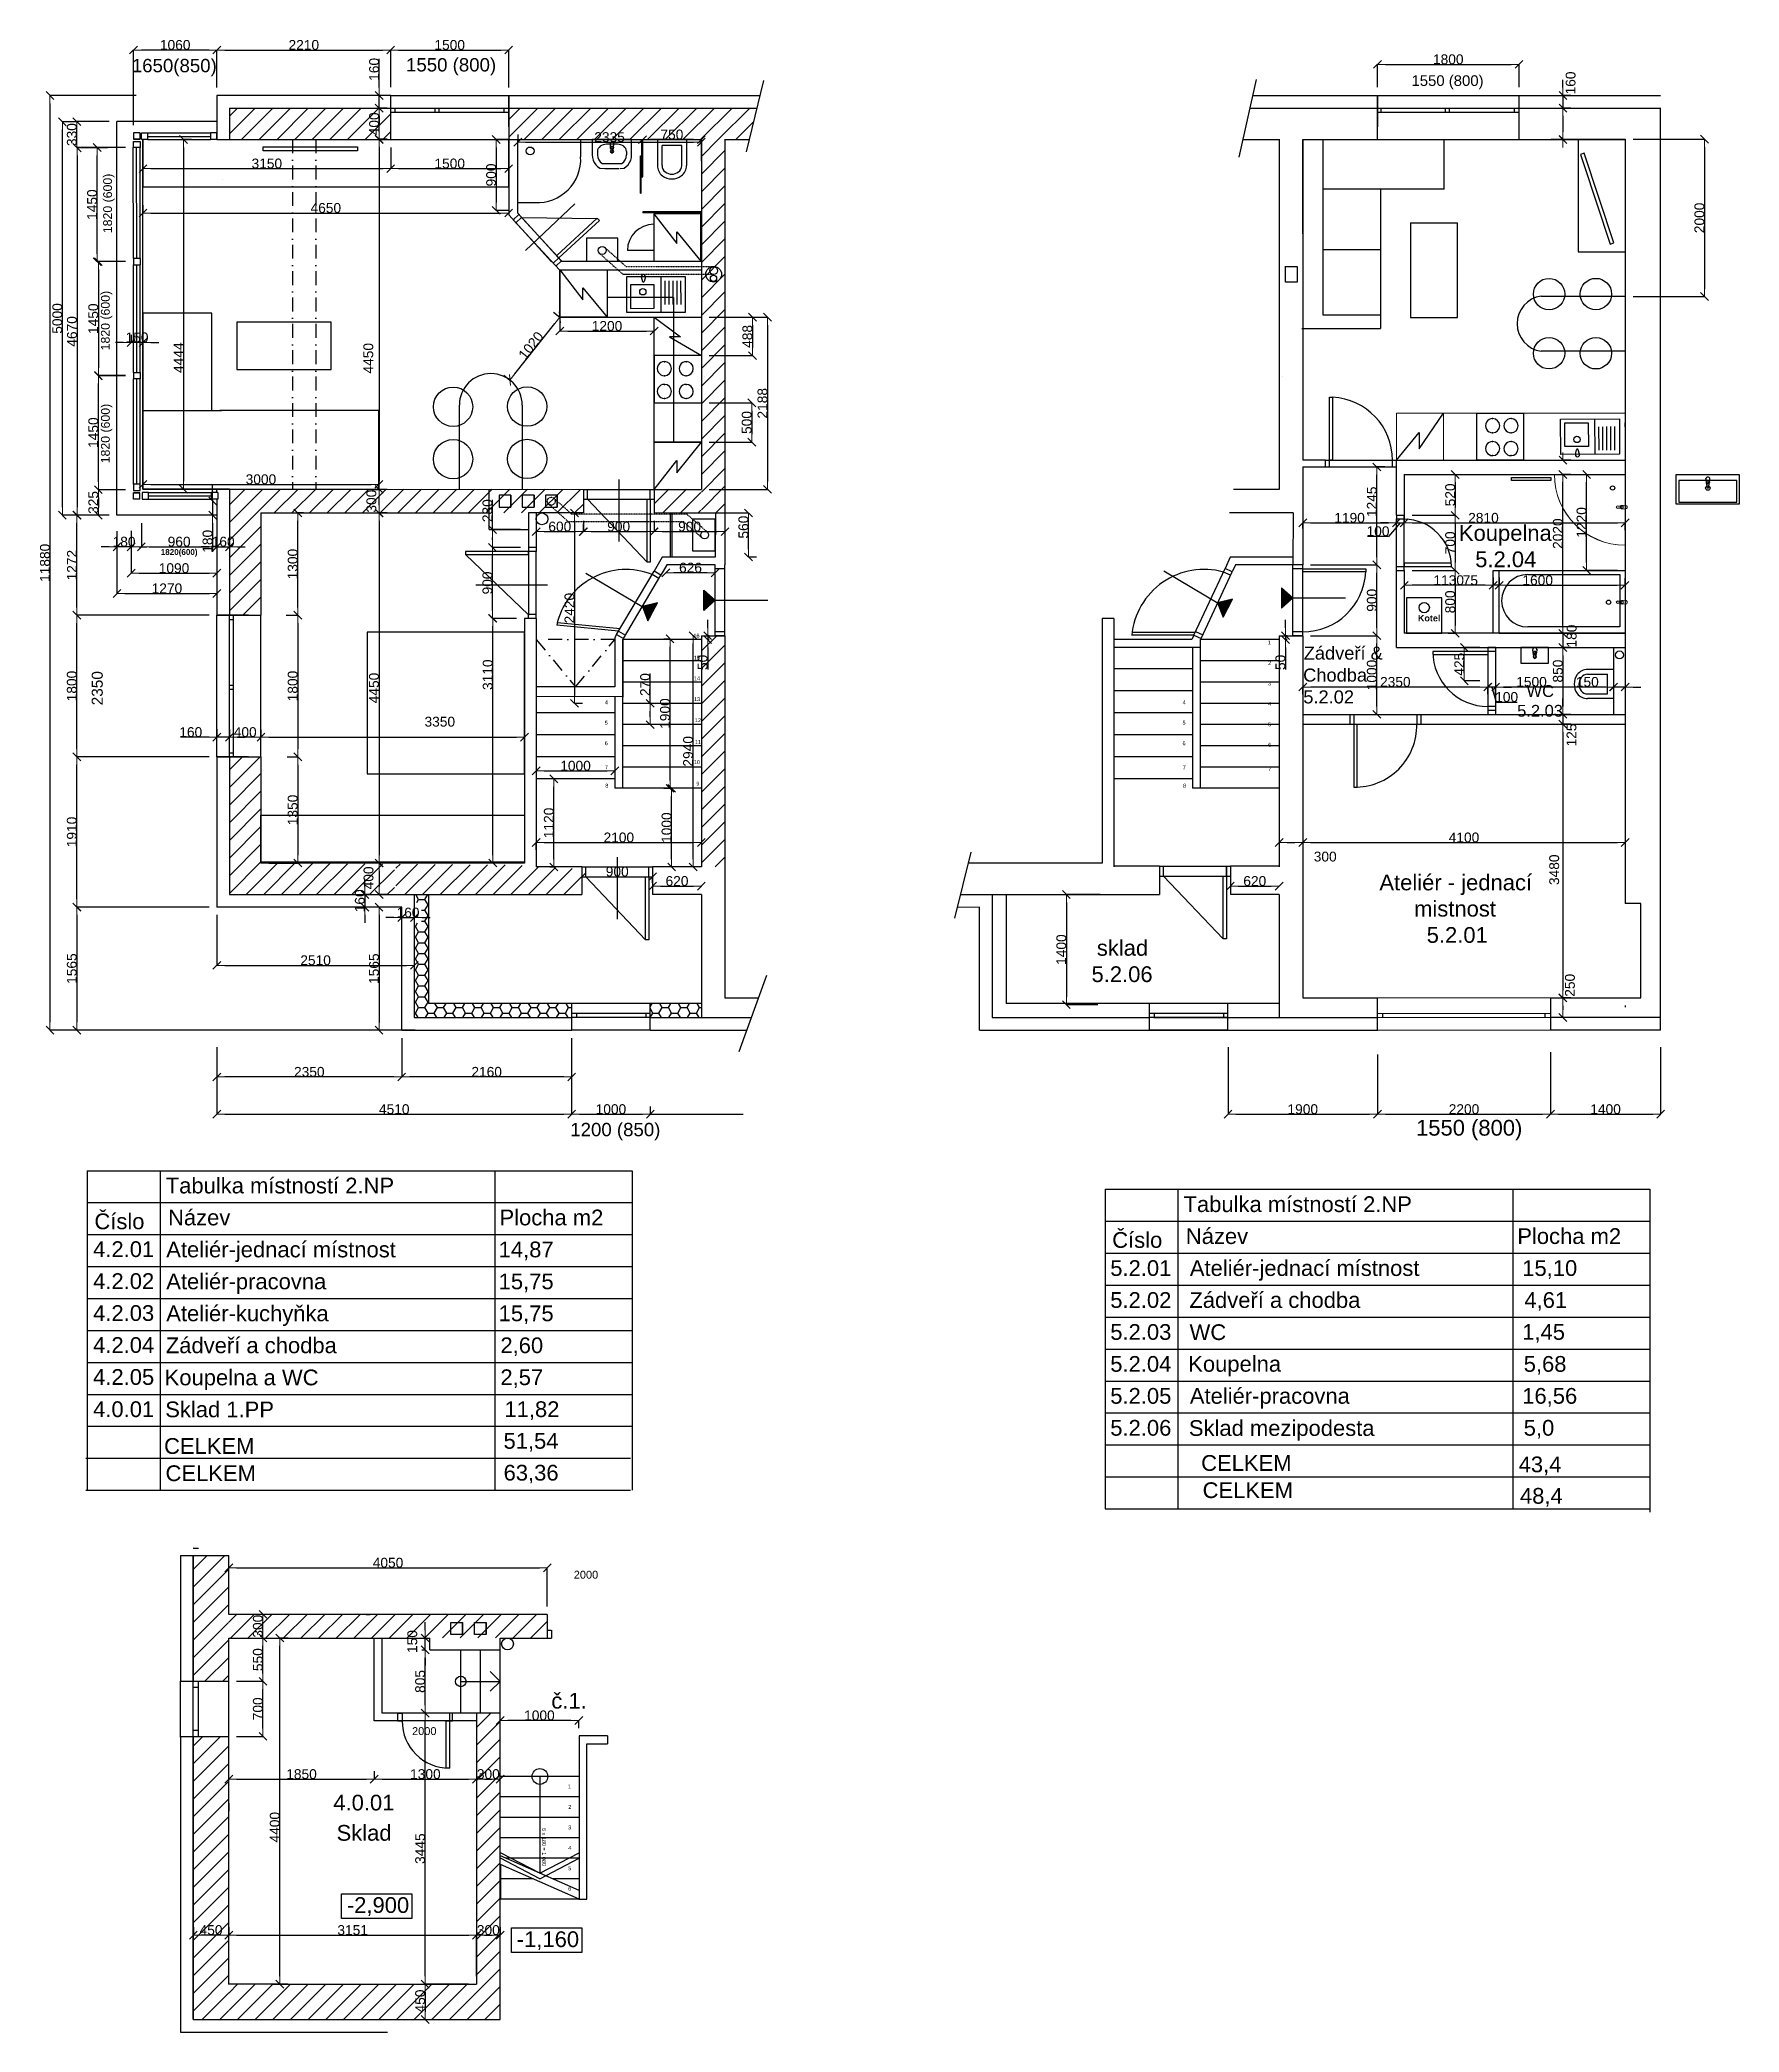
# Model space of a CAD drawing. Header units: millimetres. Extents: x 1480 to 86316, y 1484 to 27567.
# Drawn here: x 39003 to 60608, y 1484 to 26807 of the extents above; entities that cross this region are included whole.
import ezdxf

# ---------------------------------------------------------------- set-up
doc = ezdxf.new("R2010")
doc.units = ezdxf.units.MM
doc.linetypes.add('ACAD_ISO12W100', pattern=[21, 12, -3, 0, -3, 0, -3])
doc.linetypes.add('Čerchovaná', pattern=[335.138881, 176.388884, -88.194442, 0, -70.555556])
for name, color, linetype in [('Kóty - stavební povolení.2D', 7, 'Continuous'), ('přís2 obv. zdivo', 7, 'Continuous'), ('přís2 sanita', 7, 'Continuous'), ('SLÁDEK OBV ZDIVO', 7, 'Continuous'), ('sládek zona', 7, 'Continuous')]:
    doc.layers.add(name, color=color, linetype=linetype)
doc.styles.add('GENERATED_STYLE_1', font='arial.ttf')
doc.styles.add('GENERATED_STYLE_2', font='arialbd.ttf')

msp = doc.modelspace()

# ---------------------------------------------------------------- texts
at = {"color": 7}
for s, height, style, p in [('1650(850)', 169.55, 'GENERATED_STYLE_1', (40172.7, 26395.6)), ('1550 (800)', 169.55, 'GENERATED_STYLE_1', (43658.7, 26405.6)), ('1550 (800)', 135.64, 'GENERATED_STYLE_1', (56441.8, 26221.3)), ('Kotel', 81.9, 'GENERATED_STYLE_2', (56523.6, 19415.6)), ('1200 (850)', 169.55, 'GENERATED_STYLE_1', (45747, 12871.7)), ('č.1.', 200, 'GENERATED_STYLE_1', (45505.9, 5596.4)), ('4.0.01', 200, 'GENERATED_STYLE_1', (42734, 4301.3)), ('         -2,900', 200, 'GENERATED_STYLE_1', (42208, 2998.9)), ('         -1,160', 200, 'GENERATED_STYLE_1', (44368.3, 2565))]:
    msp.add_text(s, height=height, dxfattribs=dict(at, style=style)).set_placement(p)
at = {"color": 7, "style": 'GENERATED_STYLE_1'}
for s, height, rotation, p in [('1820 (600)', 112, 90, (39920.5, 24349.9)), ('1820 (600)', 112, 90, (39891.8, 22860.4)), ('1820 (600)', 112, 90, (39892.2, 21424.6)), ('16', 50, 360, (47312.5, 19209.1)), ('1', 50, 360, (54614.4, 19122.1)), ('1', 50, 360, (54614.4, 19122.1)), ('2350', 140, 90, (39802.5, 18348.5)), ('15', 50, 360, (47319.5, 18928.1)), ('2', 50, 360, (54619.9, 18862.1)), ('2', 50, 360, (54619.9, 18862.1)), ('14', 50, 360, (47318.7, 18666.4)), ('3', 50, 360, (54619, 18602.1)), ('3', 50, 360, (54619, 18602.1)), ('4', 50, 360, (46186.9, 18362.2)), ('4', 50, 360, (46186.9, 18362.2)), ('13', 50, 360, (47320.6, 18402.1)), ('4', 50, 360, (53532.8, 18362.2)), ('4', 50, 360, (53532.8, 18362.2)), ('4', 50, 360, (54621.1, 18342.2)), ('4', 50, 360, (54621.1, 18342.2)), ('5', 50, 360, (46184.9, 18102.2)), ('5', 50, 360, (46184.9, 18102.2)), ('12', 50, 360, (47331.7, 18135.2)), ('5', 50, 360, (53530.8, 18102.2)), ('5', 50, 360, (53530.8, 18102.2)), ('5', 50, 360, (54619.1, 18082.2)), ('5', 50, 360, (54619.1, 18082.2)), ('6', 50, 360, (46185.2, 17842.1)), ('6', 50, 360, (46185.2, 17842.1)), ('11', 50, 360, (47331.7, 17858)), ('6', 50, 360, (53531, 17842.1)), ('6', 50, 360, (53531, 17842.1)), ('6', 50, 360, (54619.4, 17822.1)), ('6', 50, 360, (54619.4, 17822.1)), ('7', 50, 360, (46187.9, 17536.9)), ('10', 50, 360, (47317.6, 17602.3)), ('7', 50, 360, (53533.8, 17536.9)), ('7', 50, 360, (54622.1, 17516.9)), ('8', 50, 360, (46192, 17302)), ('9', 50, 360, (47349.8, 17327.8)), ('8', 50, 360, (53537.8, 17302)), ('1550 (800)', 200, 360, (56500.2, 12879)), ('2000', 100, 360, (45791, 7248.1)), ('2000', 100, 360, (43735.3, 5260.4)), ('1', 50, 360, (45715.3, 4581.4)), ('2', 50, 360, (45720.9, 4321.4)), ('  6 x 180 = 1 080', 50, 270, (45388.7, 4118.3)), ('3', 50, 360, (45720, 4061.4)), ('4', 50, 360, (45722.1, 3801.5)), ('5', 50, 360, (45720.1, 3541.5)), ('6', 50, 360, (45720.3, 3281.4))]:
    msp.add_text(s, height=height, rotation=rotation, dxfattribs=at).set_placement(p)
at = {"color": 7, "char_height": 125, "attachment_point": 5, "style": 'GENERATED_STYLE_1'}
for s, insert in [('\\A1;1060', (40723.7, 26742.2)), ('\\A1;2210', (42358.9, 26742.2)), ('\\A1;1500', (44213.9, 26742.2)), ('\\A1;1800', (56909.7, 26559.4)), ('\\A1;2335', (46246.4, 25570.3)), ('\\A1;750', (47038.9, 25603.4)), ('\\A1;3150', (41888.8, 25234.8)), ('\\A1;1500', (44213.9, 25234.7)), ('\\A1;4650', (42638.8, 24669.7)), ('\\A1;150', (40238.7, 23023.7)), ('\\A1;1200', (46213.9, 23170.2)), ('\\A1;3000', (41813.9, 21221.1)), ('\\A1;1190', (55654.7, 20731)), ('\\A1;2810', (57357.1, 20731)), ('\\A1;600', (45613.9, 20620.4)), ('\\A1;900', (46361.9, 20620.4)), ('\\A1;900', (47263.9, 20620.2)), ('\\A1;100', (56016.6, 20560.5)), ('\\A1;180', (40073.7, 20427.6)), ('\\A1;960', (40773.8, 20428)), ('\\A1;160', (41333.9, 20428)), ('\\A1;1090', (40708.8, 20091.3)), ('\\A1;626', (47275.6, 20097.8)), ('\\A1;1270', (40618.8, 19834.8)), ('\\A1;1130', (56915.5, 19938.1)), ('\\A1;75', (57190.7, 19937.8)), ('\\A1;1600', (58046.9, 19938)), ('\\A1;2350', (56236.6, 18645.5)), ('\\A1;100', (57651.7, 18453.7)), ('\\A1;1500', (57968.1, 18645.5)), ('\\A1;150', (58677.3, 18645.5)), ('\\A1;160', (40921.8, 18007.6)), ('\\A1;400', (41613.9, 18007.3)), ('\\A1;3350', (44088, 18139.9)), ('\\A1;1000', (45813.8, 17579.9)), ('\\A1;2100', (46363.9, 16668.1)), ('\\A1;4100', (57109.7, 16668.1)), ('\\A1;300', (55345.1, 16425.4)), ('\\A1;900', (46343.9, 16234.6)), ('\\A1;620', (47103.9, 16114.7)), ('\\A1;620', (54449.7, 16114.7)), ('\\A1;160', (43683.9, 15713.7)), ('\\A1;2510', (42508.9, 15107.4)), ('\\A1;2350', (42428.9, 13688.8)), ('\\A1;2160', (44683.9, 13688.9)), ('\\A1;4510', (43508.9, 13214.7)), ('\\A1;1000', (46263.9, 13214.7)), ('\\A1;1900', (55059.7, 13214.7)), ('\\A1;2200', (57109.8, 13214.7)), ('\\A1;1400', (58909.8, 13214.7)), ('\\A1;4050', (43429.7, 7449.3)), ('\\A1;1000', (45354.6, 5509)), ('\\A1;1850', (42329.8, 4762.9)), ('\\A1;1300', (43904.8, 4763)), ('\\A1;300', (44704.8, 4763)), ('\\A1;450', (41179.6, 2780.7)), ('\\A1;3151', (42980.3, 2780.6)), ('\\A1;300', (44704.8, 2780.4))]:
    msp.add_mtext(s, dxfattribs=dict(at, insert=insert))
for s, insert, rotation in [('\\A1;160', (43253.3, 26432), 90), ('\\A1;160', (58465.7, 26259.2), 90), ('\\A1;400', (43253.3, 25739.9), 90), ('\\A1;330', (39410.3, 25602.9), 90), ('\\A1;900', (44741.1, 25089.9), 90), ('\\A1;1450', (39668, 24713.1), 90), ('\\A1;2000', (60103.2, 24544.1), 90), ('\\A1;5000', (39225.2, 23266.1), 90), ('\\A1;1450', (39682.8, 23263), 90), ('\\A1;4670', (39412.3, 23101.2), 90), ('\\A1;1020', (45247, 22922.1), 51.59126), ('\\A1;488', (47999.2, 23037.9), 90), ('\\A1;4444', (40767, 22767.3), 90), ('\\A1;4450', (43179.7, 22760.2), 90), ('\\A1;2188', (48191.1, 22188), 90), ('\\A1;500', (47990.3, 21943.6), 90), ('\\A1;1450', (39683.1, 21814.9), 90), ('\\A1;325', (39683.5, 20927.6), 90), ('\\A1;300', (43218.3, 20943.9), 90), ('\\A1;1245', (55938.3, 20935.5), 90), ('\\A1;520', (56934.5, 21023.9), 90), ('\\A1;230', (44693.8, 20822.9), 90), ('\\A1;1220', (58604.6, 20673.9), 90), ('\\A1;180', (41135.7, 20433.7), 90), ('\\A1;560', (47948.8, 20613.8), 90), ('\\A1;700', (56934.5, 20413.9), 90), ('\\A1;2020', (58303.5, 20530.7), 90), ('\\A1;11880', (39068.1, 20159.7), 90), ('\\A1;1272', (39411, 20130.1), 90), ('\\A1;1300', (42218.6, 20143.9), 90), ('\\A1;900', (44693.8, 19903.9), 90), ('\\A1;2420', (45737.3, 19583.9), 90), ('\\A1;900', (55938.3, 19683.9), 90), ('\\A1;800', (56934.5, 19663.9), 90), ('\\A1;180', (58478.7, 19228.9), 90), ('\\A1;425', (57049.9, 18871.4), 90), ('\\A1;1800', (39410, 18593.9), 90), ('\\A1;1800', (42218.6, 18593.9), 90), ('\\A1;4450', (43251.6, 18568.9), 90), ('\\A1;3110', (44697.6, 18737.8), 90), ('\\A1;270', (46699.5, 18612.5), 90), ('\\A1;50', (47430.1, 18894.5), 90), ('\\A1;50', (54775.9, 18894.5), 90), ('\\A1;1000', (55938.3, 18733.8), 90), ('\\A1;850', (58303.3, 18784), 90), ('\\A1;1900', (46951.6, 18243.9), 90), ('\\A1;125', (58477.1, 17971.5), 90), ('\\A1;2940', (47245.4, 17763.9), 90), ('\\A1;1350', (42218.4, 17018.9), 90), ('\\A1;1120', (45475, 16853.9), 90), ('\\A1;1000', (46971.4, 16793.9), 90), ('\\A1;1910', (39410, 16738.9), 90), ('\\A1;400', (43182.3, 16155.2), 90), ('\\A1;3480', (58257.1, 16258.4), 90), ('\\A1;160', (43072, 15863.9), 90), ('\\A1;1400', (51990.4, 15243.7), 90), ('\\A1;1565', (39410, 15002.3), 90), ('\\A1;1565', (43251.8, 15001.2), 90), ('\\A1;250', (58457, 14790.1), 90), ('\\A1;300', (41775.4, 6643.7), 90), ('\\A1;150', (43738.7, 6448.7), 90), ('\\A1;550', (41775.4, 6218.6), 90), ('\\A1;805', (43838.7, 5941.3), 90), ('\\A1;700', (41775.4, 5593.6), 90), ('\\A1;4400', (41990.2, 4088.5), 90), ('\\A1;3445', (43838.7, 3816.3), 90), ('\\A1;450', (43838.9, 1879.2), 90)]:
    msp.add_mtext(s, dxfattribs=dict(at, insert=insert, rotation=rotation))
at = {"layer": 'sládek zona', "color": 7}
for s, height, style, p in [('Koupelna', 200, 'GENERATED_STYLE_1', (57044.9, 20439)), ('1820(600)', 73.5, 'GENERATED_STYLE_2', (40539.9, 20260.7)), ('5.2.04', 200, 'GENERATED_STYLE_1', (57252.1, 20104.8)), ('Zádveří &', 166.07, 'GENERATED_STYLE_1', (55071.5, 18929.7)), ('Chodba', 166.07, 'GENERATED_STYLE_1', (55064.6, 18650.1)), ('5.2.02', 166.07, 'GENERATED_STYLE_1', (55066.5, 18372.6)), ('WC', 150, 'GENERATED_STYLE_1', (57904.8, 18455)), ('5.2.03', 150, 'GENERATED_STYLE_1', (57785.6, 18204.4)), ('Ateliér - jednací', 200, 'GENERATED_STYLE_1', (56034, 15997.3)), ('mistnost', 200, 'GENERATED_STYLE_1', (56475.5, 15663.9)), ('5.2.01', 200, 'GENERATED_STYLE_1', (56635.3, 15329.8)), ('sklad', 200, 'GENERATED_STYLE_1', (52441.5, 15165.6)), ('5.2.06', 200, 'GENERATED_STYLE_1', (52374, 14831.4)), ('Tabulka místností 2.NP', 200, 'GENERATED_STYLE_1', (40603.6, 12144.6)), ('Číslo', 200, 'GENERATED_STYLE_1', (39696.7, 11689.9)), ('Název', 200, 'GENERATED_STYLE_1', (40633, 11738.5)), ('Plocha m2', 200, 'GENERATED_STYLE_1', (44847.2, 11738.8)), ('Tabulka místností 2.NP', 200, 'GENERATED_STYLE_1', (53544, 11907.8)), ('Číslo', 200, 'GENERATED_STYLE_1', (52637.1, 11453.1)), ('Název', 200, 'GENERATED_STYLE_1', (53573.4, 11501.7)), ('Plocha m2', 200, 'GENERATED_STYLE_1', (57787.6, 11502)), ('4.2.01', 200, 'GENERATED_STYLE_1', (39680.1, 11336.1)), ('Ateliér-jednací místnost', 200, 'GENERATED_STYLE_1', (40610.2, 11332.3)), ('14,87', 200, 'GENERATED_STYLE_1', (44836.3, 11332.6)), ('5.2.01', 200, 'GENERATED_STYLE_1', (52612.4, 11095.8)), ('Ateliér-jednací místnost', 200, 'GENERATED_STYLE_1', (53624, 11095.6)), ('15,10', 200, 'GENERATED_STYLE_1', (57850.1, 11095.8)), ('4.2.02', 200, 'GENERATED_STYLE_1', (39680.1, 10930)), ('Ateliér-pracovna', 200, 'GENERATED_STYLE_1', (40610.2, 10926.2)), ('15,75', 200, 'GENERATED_STYLE_1', (44836.3, 10926.5)), ('5.2.02', 200, 'GENERATED_STYLE_1', (52612.4, 10689.7)), ('Zádveří a chodba', 200, 'GENERATED_STYLE_1', (53618.4, 10689.4)), ('4,61', 200, 'GENERATED_STYLE_1', (57877, 10689.7)), ('4.2.03', 200, 'GENERATED_STYLE_1', (39680.1, 10523.9)), ('Ateliér-kuchyňka', 200, 'GENERATED_STYLE_1', (40610.2, 10520.1)), ('15,75', 200, 'GENERATED_STYLE_1', (44836.3, 10520.4)), ('5.2.03', 200, 'GENERATED_STYLE_1', (52612.4, 10283.6)), ('WC', 200, 'GENERATED_STYLE_1', (53620.6, 10281)), ('1,45', 200, 'GENERATED_STYLE_1', (57850.1, 10283.6)), ('4.2.04', 200, 'GENERATED_STYLE_1', (39680.1, 10117.7)), ('Zádveří a chodba', 200, 'GENERATED_STYLE_1', (40604.6, 10114)), ('2,60', 200, 'GENERATED_STYLE_1', (44858.5, 10114.2)), ('4.2.05', 200, 'GENERATED_STYLE_1', (39680.1, 9711.6)), ('Koupelna a WC', 200, 'GENERATED_STYLE_1', (40589.7, 9705.5)), ('2,57', 200, 'GENERATED_STYLE_1', (44858.5, 9708.1)), ('5.2.04', 200, 'GENERATED_STYLE_1', (52612.4, 9877.4)), ('Koupelna', 200, 'GENERATED_STYLE_1', (53603.6, 9878.3)), ('5,68', 200, 'GENERATED_STYLE_1', (57869, 9877.4)), ('5.2.05', 200, 'GENERATED_STYLE_1', (52612.4, 9471.3)), ('Ateliér-pracovna', 200, 'GENERATED_STYLE_1', (53624, 9471)), ('16,56', 200, 'GENERATED_STYLE_1', (57850.1, 9471.3)), ('4.0.01', 200, 'GENERATED_STYLE_1', (39680.1, 9302)), ('Sklad 1.PP', 200, 'GENERATED_STYLE_1', (40597.6, 9299.4)), ('11,82', 200, 'GENERATED_STYLE_1', (44909.7, 9302)), ('5.2.06', 200, 'GENERATED_STYLE_1', (52612.4, 9065.2)), ('Sklad mezipodesta', 200, 'GENERATED_STYLE_1', (53611.5, 9062.6)), ('5,0', 200, 'GENERATED_STYLE_1', (57869, 9065.2)), ('CELKEM', 200, 'GENERATED_STYLE_1', (40582.5, 8834.1)), ('51,54', 200, 'GENERATED_STYLE_1', (44898, 8899)), ('CELKEM', 200, 'GENERATED_STYLE_1', (40601.1, 8488.1)), ('63,36', 200, 'GENERATED_STYLE_1', (44899.1, 8495)), ('CELKEM', 200, 'GENERATED_STYLE_1', (53768.1, 8618.4)), ('43,4', 200, 'GENERATED_STYLE_1', (57804.9, 8600.5)), ('CELKEM', 200, 'GENERATED_STYLE_1', (53786.6, 8272.4)), ('48,4', 200, 'GENERATED_STYLE_1', (57821.1, 8200.7)), ('Sklad', 200, 'GENERATED_STYLE_1', (42775.9, 3916.7))]:
    msp.add_text(s, height=height, dxfattribs=dict(at, style=style)).set_placement(p)

# ---------------------------------------------------------------- blocks, each defined once
blk = doc.blocks.new('ARROWHEAD_6')
at = {"color": 0, "linetype": 'Continuous', "lineweight": 0}
for p, q in [((0, 0), (-1, 0)), ((-0.5, -0.5), (0.5, 0.5))]:
    blk.add_line(p, q, dxfattribs=at)

# ---------------------------------------------------------------- linework, layer by layer
at = {"color": 7}
for p, q in [((40193.6, 25724.1), (40193.6, 26678.5)), ((41153.9, 26678.3), (40293.6, 26678.3)), ((41253.9, 26199.9), (41253.9, 26678.5)), ((41253.9, 26199.9), (41253.9, 26678.5)), ((41353.9, 26678.3), (43363.9, 26678.3)), ((43463.9, 26203.9), (43463.9, 26678.5)), ((43463.9, 26203.9), (43463.9, 26678.5)), ((43563.9, 26678.3), (44863.9, 26678.3)), ((44963.9, 26199.9), (44963.9, 26678.5)), ((43317.3, 26199.9), (43317.3, 26564.1)), ((56009.7, 26203.9), (56009.7, 26495.7)), ((56109.7, 26495.5), (57709.7, 26495.5)), ((57809.7, 26203.9), (57809.7, 26495.7)), ((40227.5, 26099.9), (39131.9, 26099.9)), ((41253.9, 26099.9), (41253.9, 25539.9)), ((43463.9, 26099.9), (41253.9, 26099.9)), ((43317.3, 25939.9), (43317.3, 26099.9)), ((43417.3, 26099.9), (43317.4, 26099.9)), ((43463.9, 26099.9), (44963.9, 26099.9)), ((43463.9, 25539.9), (43463.9, 26099.9)), ((44963.9, 26099.9), (48160.2, 26099.9)), ((44963.9, 26099.9), (44963.9, 25539.9)), ((44963.9, 25699.9), (44963.9, 26099.9)), ((44963.9, 25699.9), (44963.9, 26099.9)), ((47985.5, 25385.5), (48207.3, 26292.7)), ((54251.6, 25318.3), (54473.1, 26302.3)), ((54427.6, 26099.9), (55999.7, 26099.9)), ((56009.7, 25539.9), (56009.7, 26099.9)), ((56009.7, 26099.9), (56009.7, 25699.9)), ((56009.7, 26099.9), (57809.7, 26099.9)), ((57809.7, 26099.9), (59609.7, 26099.9)), ((57809.7, 25539.9), (57809.7, 26099.9)), ((58367.8, 26199.9), (58367.8, 26299.9)), ((58367.8, 26099.9), (58367.8, 25939.9)), ((58467.8, 26099.9), (58367.9, 26099.9)), ((39132, 25999.9), (39132, 14319.5)), ((41413.9, 25939.9), (43463.9, 25939.9)), ((41413.9, 25939.9), (41413.9, 25537.7)), ((41413.9, 25937.7), (41413.9, 25537.7)), ((43217.3, 25939.9), (43317.1, 25939.9)), ((43317.2, 25639.9), (43317.2, 25839.9)), ((43317.3, 25839.9), (43317.3, 25739.9)), ((43417.2, 25939.9), (43317.4, 25939.9)), ((43463.9, 25939.9), (44813.9, 25939.9)), ((43463.9, 25939.9), (44963.9, 25939.9)), ((43463.9, 25889.9), (44963.9, 25889.9)), ((43518.9, 25889.9), (43518.9, 25939.9)), ((44025.9, 25939.9), (44025.9, 25889.9)), ((44075.9, 25939.9), (44075.9, 25889.9)), ((44905.1, 25889.9), (44905.1, 25939.9)), ((44963.9, 25939.9), (48121.1, 25939.9)), ((54391.5, 25939.9), (55999.7, 25939.9)), ((56009.7, 25939.9), (57809.7, 25939.9)), ((56009.7, 25889.9), (57809.7, 25889.9)), ((56057, 25889.9), (56057, 25939.9)), ((56871.8, 25939.9), (56871.8, 25889.9)), ((56921.8, 25939.9), (56921.8, 25889.9)), ((57751, 25889.9), (57751, 25939.9)), ((57809.7, 25939.9), (59609.7, 25939.9)), ((58094.6, 25939.9), (58367.8, 25939.9)), ((58367.6, 25839.9), (58367.6, 25639.9)), ((58367.8, 25839.9), (58367.8, 25739.9)), ((58467.8, 25939.9), (58367.9, 25939.9)), ((59609.7, 22756.1), (59609.7, 25944.1)), ((39467.1, 25765.9), (39289, 25765.9)), ((39289.1, 20866.2), (39289.1, 25665.9)), ((39883.7, 25767.9), (39474.1, 25767.9)), ((39474.3, 25537.9), (39474.3, 25667.9)), ((39983.7, 20766.2), (39983.7, 25767.9)), ((41253.9, 25767.9), (39983.7, 25767.9)), ((40273.6, 25624.1), (40193.6, 25624.1)), ((40193.6, 25624.1), (40193.6, 25544.1)), ((40273.6, 25624.1), (40193.6, 25624.1)), ((40193.6, 25624.1), (40193.6, 25544.1)), ((40273.6, 25624.1), (40273.6, 25544.1)), ((40293.7, 25544.9), (40293.7, 25624.9)), ((40293.7, 25624.9), (41173.9, 25624.9)), ((40293.7, 25539.9), (40293.7, 25624.9)), ((40293.7, 25539.9), (40293.7, 25619.9)), ((40293.7, 25539.9), (40293.7, 25613.3)), ((40373.7, 25624.9), (40373.7, 25539.9)), ((40373.7, 25579.9), (41173.9, 25579.9)), ((41173.9, 25624.9), (41173.9, 25539.9)), ((41253.9, 25624.9), (41173.9, 25624.9)), ((41173.9, 25619.9), (41173.9, 25539.9)), ((41253.9, 25539.9), (41253.9, 25624.9)), ((41253.9, 25539.9), (41253.9, 25619.9)), ((45078.9, 25606.4), (45078.9, 25506.6)), ((39883.7, 25437.9), (39474.1, 25437.9)), ((39862.6, 25436.1), (39476.1, 25436.1)), ((39476.3, 25336.1), (39476.3, 20866.2)), ((40093.6, 25438.1), (39731.7, 25438.1)), ((39731.9, 24088.1), (39731.9, 25338.1)), ((40193.7, 24028.1), (40191.2, 25437.1)), ((40193.6, 25544.1), (40273.6, 25544.1)), ((40273.6, 25544.1), (40193.6, 25544.1)), ((40193.6, 25437.1), (40193.6, 25517.1)), ((40193.6, 25517.1), (40278.6, 25517.1)), ((40273.6, 25437.1), (40193.6, 25437.1)), ((40278.6, 25437.1), (40193.6, 25437.1)), ((40198.6, 25517.1), (40278.6, 25517.1)), ((40198.6, 25517.1), (40278.6, 25517.1)), ((40198.6, 25517.1), (40278.6, 25517.1)), ((40234.8, 24028.1), (40232.3, 25437.1)), ((40278.6, 25517.1), (40278.6, 25437.1)), ((40278.7, 24028.1), (40278.7, 25437.1)), ((40373.7, 25539.9), (40293.7, 25539.9)), ((40313.7, 25439.9), (40313.7, 25539.9)), ((40313.7, 25539.9), (40313.7, 24936.8)), ((40313.7, 21096.2), (40313.7, 25439.9)), ((40373.7, 25539.9), (41173.9, 25539.9)), ((40829.6, 25439.9), (40829.6, 21196.2)), ((40929.6, 25539.9), (40829.7, 25539.9)), ((41253.9, 25539.9), (41173.9, 25539.9)), ((41253.9, 25539.9), (43463.9, 25539.9)), ((41843.5, 25446.7), (43043.5, 25446.7)), ((41843.5, 25396.7), (41843.5, 25446.7)), ((42923.5, 25396.7), (41843.5, 25396.7)), ((43043.5, 25396.7), (42923.5, 25396.7)), ((43043.5, 25446.7), (43043.5, 25396.7)), ((43317.1, 25443.9), (43317.1, 21193.9)), ((43417.1, 25543.9), (43317.3, 25543.9)), ((43417.2, 25539.9), (43317.4, 25539.9)), ((43463.9, 25539.9), (44963.9, 25539.9)), ((43463.9, 25439.9), (43463.9, 25170.6)), ((43463.9, 25439.9), (43463.9, 25170.6)), ((44978.9, 25539.9), (44804.8, 25539.9)), ((44805, 25439.9), (44805, 24739.9)), ((44963.9, 25539.9), (47413.9, 25539.9)), ((44963.9, 25539.9), (44963.9, 24583.6)), ((44963.9, 24936.8), (44963.9, 25536.8)), ((44963.9, 25439.9), (44963.9, 25170.6)), ((45078.9, 24604.4), (45078.9, 25539.9)), ((45078.9, 24739.9), (45078.9, 25539.9)), ((45078.9, 25539.9), (45878.9, 25539.9)), ((45178.9, 25506.4), (47313.9, 25506.4)), ((45878.9, 25539.9), (45878.9, 25319.9)), ((46027.1, 25539.9), (46027.1, 25344.3)), ((46524.2, 25539.9), (46027.1, 25539.9)), ((46027.1, 25344.3), (46029.9, 25310.6)), ((46092.3, 25390.2), (46092.3, 25344.3)), ((46345.7, 25481.1), (46208.2, 25481.1)), ((46252.1, 25482.6), (46256.1, 25440.6)), ((46259.3, 25431.1), (46266, 25378.2)), ((46263.5, 25442.8), (46263.5, 25457.7)), ((46263.5, 25457.7), (46290.7, 25457.7)), ((46288.2, 25378.2), (46294.8, 25431.1)), ((46290.7, 25457.7), (46290.7, 25442.8)), ((46298.1, 25440.6), (46302.1, 25482.6)), ((46461.8, 25390.2), (46461.8, 25344.3)), ((46524.2, 25310.6), (46524.2, 25539.9)), ((46638.3, 24859.6), (46638.3, 25331.6)), ((46638.3, 25331.6), (46648.3, 25331.6)), ((46648.3, 24859.6), (46648.3, 25331.6)), ((46658.1, 25067.9), (46658.1, 25539.9)), ((46663.9, 25439.5), (46663.9, 25539.3)), ((46668.1, 25067.9), (46668.1, 25539.9)), ((47313.9, 25539.5), (46763.9, 25539.5)), ((46854, 25540), (46853.8, 25210)), ((46854, 25540), (47224, 25539.8)), ((46913.8, 25210), (46914, 25465)), ((47164, 25464.8), (46914, 25465)), ((47163.8, 25209.8), (47164, 25464.8)), ((47224, 25539.8), (47223.8, 25209.8)), ((47413.9, 25543.9), (47413.9, 21093.9)), ((47413.9, 25439.9), (47413.9, 25539.3)), ((47413.9, 25270.4), (47413.9, 25506.6)), ((47713.9, 25543.9), (47713.9, 23563.9)), ((47713.9, 25539.9), (48023.3, 25539.9)), ((54301.5, 25539.9), (54759.7, 25539.9)), ((54301.5, 25539.9), (54594.8, 25539.9)), ((54759.7, 25543.9), (54759.7, 21093.9)), ((54759.7, 25543.9), (54759.7, 22343.9)), ((55059.7, 25539.9), (55059.7, 21463.9)), ((55059.7, 25539.9), (57809.7, 25539.9)), ((55059.7, 25539.9), (55659.7, 25539.9)), ((55059.7, 24340), (55059.7, 25539.9)), ((55314.2, 25539.9), (55314.2, 23310.6)), ((56859, 24909.5), (56859, 25539.9)), ((57760.1, 25539.9), (59110.1, 25539.9)), ((58160.5, 25539.9), (59159.7, 25539.9)), ((59159.7, 25539.9), (58219.7, 25539.9)), ((58430.6, 25538.9), (58367.6, 25538.9)), ((58467.6, 25539.9), (58367.8, 25539.9)), ((58559.7, 25539.9), (58559.7, 24113.4)), ((58639.6, 25366.7), (58592.2, 25351)), ((58592.2, 25351), (58629.8, 25237.1)), ((59016.2, 24227.3), (58639.6, 25366.7)), ((59159.7, 25543.9), (59159.7, 23563.9)), ((59159.7, 25543.9), (59159.7, 21463.9)), ((59159.7, 25539.9), (59160.2, 23544.3)), ((59259.7, 25543.9), (60167.3, 25543.9)), ((60167.1, 25443.9), (60167.1, 23644.3)), ((40313.7, 25246.1), (40313.7, 25170.6)), ((40413.7, 25170.8), (43363.9, 25170.8)), ((43563.9, 25170.8), (44863.9, 25170.8)), ((44963.9, 25070.8), (44963.9, 24605.6)), ((46029.9, 25310.6), (46038.5, 25278)), ((46038.5, 25278), (46052.6, 25247.4)), ((46052.6, 25247.4), (46071.5, 25220)), ((46071.5, 25220), (46094.9, 25196.6)), ((46094.9, 25196.6), (46121.9, 25177.8)), ((46121.9, 25177.8), (46187.1, 25173.9)), ((46152.9, 25237.8), (46401.2, 25237.8)), ((46187.1, 25173.9), (46367, 25173.9)), ((46379.2, 25173.9), (46432.2, 25177.8)), ((46432.2, 25177.8), (46459.2, 25196.6)), ((46459.2, 25196.6), (46482.6, 25220)), ((46482.6, 25220), (46501.6, 25247.4)), ((46501.6, 25247.4), (46515.6, 25278)), ((46515.6, 25278), (46524.2, 25310.6)), ((58629.8, 25237.1), (58968.8, 24211.6)), ((44963.9, 24936.8), (40313.7, 24936.8)), ((41328.6, 25032.1), (41328.6, 25032.1)), ((46638.3, 24859.6), (46648.3, 24859.6)), ((46658.1, 25067.9), (46668.1, 25067.9)), ((47413.9, 24943.9), (47413.9, 22592.4)), ((54759.7, 24943.9), (54759.7, 22592.4)), ((56859, 24909.5), (55314.2, 24909.5)), ((56049.2, 24909.5), (56049.2, 23139.9)), ((40313.7, 24705.8), (40313.7, 24606)), ((40413.7, 24605.8), (44863.9, 24605.8)), ((44963.9, 24639.9), (44804.8, 24639.9)), ((44963.9, 24583.6), (45509.2, 23987.4)), ((45020.6, 24520), (45094.3, 24587.6)), ((45078.9, 24739.9), (45298.9, 24739.9)), ((45078.9, 24604.4), (45637.2, 23995.8)), ((45635.6, 23997.6), (45094.3, 24587.6)), ((45179.4, 24132), (45805.7, 24721.4)), ((45298.9, 24739.9), (45298.9, 24739.9)), ((47418.1, 24619.9), (46668.1, 24619.9)), ((46668.1, 24619.9), (46668.1, 24609.9)), ((47418.1, 24609.9), (46668.1, 24609.9)), ((47408.1, 24595.9), (46808.1, 24595.9)), ((46808.1, 24595.9), (46808.1, 23995.9)), ((46808.1, 24595.9), (47102.4, 24218.7)), ((47408.1, 23995.9), (47408.1, 24595.9)), ((45020.4, 24520.8), (45607.8, 23882.1)), ((45036.3, 24524.7), (45036.3, 24523.8)), ((45046.5, 24492.1), (45046.5, 24491.2)), ((45054.4, 24483.2), (45128.1, 24550.8)), ((45128.1, 24550.8), (46089.3, 24538.6)), ((46090.5, 24539.7), (45576.2, 24065.3)), ((45603.3, 24035.9), (46117, 24509.7)), ((46090.5, 24539.7), (46117.7, 24510.3)), ((46808.1, 24463.4), (46808.1, 24128.4)), ((47102.4, 24218.7), (47102.4, 24368.7)), ((47102.4, 24368.7), (47408.1, 23995.9)), ((56428.7, 24480.4), (56428.7, 23280.4)), ((56428.7, 24480.4), (57028.7, 24480.4)), ((57028.7, 23280.4), (57028.7, 24480.4)), ((46352.4, 24285.8), (45952.4, 24285.8)), ((45952.4, 24285.8), (45952.4, 23995.8)), ((46352.4, 23995.8), (46352.4, 24285.8)), ((46808.1, 24128.4), (46473.1, 24128.4)), ((47713.9, 24089.9), (47713.9, 24089.9)), ((56049.2, 24137.6), (55314.2, 24137.6)), ((58559.7, 24113.4), (59159.7, 24113.4)), ((58968.8, 24211.6), (59016.2, 24227.3)), ((59159.7, 24089.9), (59159.7, 24089.9)), ((40093.7, 23988.1), (39731.7, 23988.1)), ((40093.7, 23988.1), (39746.5, 23988.1)), ((39746.7, 23888.1), (39746.7, 22637.9)), ((40273.7, 24028.1), (40193.7, 24028.1)), ((40278.7, 24028.1), (40193.7, 24028.1)), ((40193.7, 24028.1), (40193.7, 23948.1)), ((40193.7, 23948.1), (40273.7, 23948.1)), ((40193.7, 23948.1), (40278.7, 23948.1)), ((40193.7, 22579.9), (40193.7, 23948.1)), ((40234.7, 22579.9), (40234.7, 23948.1)), ((40278.7, 24028.1), (40278.7, 23948.1)), ((40278.7, 22579.9), (40278.7, 23948.1)), ((45602.5, 24035.1), (45529.1, 23967.6)), ((45635.6, 23997.6), (45563, 23930.8)), ((45607.8, 23882.1), (47417.1, 23882.1)), ((45614, 23882.1), (45614, 23282.1)), ((45614, 23882.1), (46214, 23882.1)), ((45614, 23282.1), (45614, 23882.1)), ((45614, 23882.1), (45908.2, 23504.9)), ((45637.2, 23995.8), (47427.1, 23995.9)), ((45952.4, 23995.8), (46352.4, 23995.8)), ((46214, 23882.1), (46214, 23282.1)), ((46808.1, 23995.9), (47408.1, 23995.9)), ((46808.1, 23995.9), (47402.2, 23995.9)), ((47417.1, 23882.1), (47413.9, 21093.9)), ((54839.7, 23728.9), (54839.7, 23928.9)), ((54839.7, 23924.9), (54988.4, 23924.9)), ((54988.4, 23924.9), (54988.4, 23728.9)), ((45908.2, 23504.9), (45908.2, 23654.9)), ((45908.2, 23654.9), (46214, 23282.1)), ((46463.1, 23794.4), (46463.1, 23344.4)), ((47210.8, 23794.4), (46463.1, 23794.4)), ((46814.4, 23695.1), (46514.4, 23694.8)), ((46814.4, 23695.1), (46514.4, 23694.8)), ((46514.4, 23694.8), (46514.6, 23394.8)), ((46514.4, 23694.8), (46514.6, 23394.8)), ((46649.2, 23794.4), (46665.3, 23735.6)), ((46649.2, 23794.4), (46665.3, 23735.6)), ((46701.2, 23794.3), (46685.1, 23735.5)), ((46701.2, 23794.3), (46685.1, 23735.5)), ((46814.6, 23395.1), (46814.4, 23695.1)), ((46899.3, 23794), (46899.3, 23344)), ((46950.1, 23744.1), (46950.4, 23444.1)), ((47000.1, 23744.1), (47000.4, 23444.1)), ((47000.1, 23744.1), (47000.4, 23444.1)), ((47050.1, 23744.1), (47050.4, 23444.1)), ((47100.1, 23744.2), (47100.4, 23444.2)), ((47150.1, 23744.2), (47150.4, 23444.2)), ((47210.8, 23344.4), (47210.8, 23794.4)), ((47713.9, 23563.9), (47713.9, 20793.3)), ((54988.4, 23728.9), (54839.7, 23728.9)), ((55059.7, 23716.5), (55059.7, 22916.5)), ((41189.7, 23333.3), (40313.7, 23333.3)), ((40313.7, 23333.3), (40313.7, 21096.2)), ((41189.7, 22095.5), (41189.7, 23333.3)), ((45535.6, 23344.2), (45613.9, 23282.2)), ((45614, 23329.7), (45614, 23106.1)), ((47057.3, 23534.5), (46214, 23534.5)), ((46463.1, 23344.4), (47210.8, 23344.4)), ((46514.6, 23394.8), (46814.6, 23395.1)), ((46514.6, 23394.8), (46814.6, 23395.1)), ((47057.3, 23534.5), (47057.3, 21693.6)), ((55314.2, 23310.6), (56049.2, 23310.6)), ((58089.1, 23549.9), (59160.2, 23549.9)), ((59259.7, 23544.3), (60167.3, 23544.3)), ((40163.7, 23059.8), (40163.7, 22960)), ((40313.7, 23175.1), (40313.7, 22959.6)), ((41505.6, 23217.8), (41505.6, 22617.8)), ((42705.6, 23217.8), (41505.6, 23217.8)), ((42705.6, 22617.8), (42705.6, 23217.8)), ((45042.3, 22561), (45551.9, 23203.7)), ((45614, 23282.1), (47417.1, 23282.1)), ((46214, 23282.1), (45614, 23282.1)), ((45714, 23106.3), (46713.9, 23106.3)), ((46813.9, 21093.9), (46813.9, 23282.1)), ((46813.9, 23282.1), (47148.2, 23034.3)), ((46813.9, 23006.3), (46813.9, 23106.1)), ((47513.9, 23282.1), (48063.3, 23282.1)), ((47513.9, 23282.1), (48255.2, 23282.1)), ((48063.2, 23182.1), (48063.2, 22893.6)), ((48255.1, 23182.1), (48255.1, 21193.9)), ((55049.2, 23139.9), (56049.2, 23139.9)), ((56428.7, 23280.4), (57028.7, 23280.4)), ((40063.7, 22959.8), (39963.7, 22959.8)), ((40313.7, 22959.8), (40163.7, 22959.8)), ((40413.7, 22959.8), (40513.7, 22959.8)), ((47416.3, 22793.2), (46809.9, 22793.6)), ((46813.9, 22793.6), (46813.9, 22193.6)), ((47148.2, 23034.3), (47008.2, 23034.3)), ((47008.2, 23034.3), (47413.9, 22793.6)), ((47513.9, 22793.6), (48063.3, 22793.6)), ((59159.7, 22849.9), (58089.1, 22849.9)), ((40093.7, 22539.9), (39746.9, 22539.9)), ((40193.7, 22579.9), (40273.7, 22579.9)), ((40193.7, 22579.9), (40278.7, 22579.9)), ((40193.7, 22579.9), (40193.7, 22499.9)), ((40278.7, 22579.9), (40278.7, 22499.9)), ((41505.6, 22617.8), (42705.6, 22617.8)), ((44901.8, 22544.8), (44980.1, 22482.8)), ((59609.7, 14219.5), (59609.7, 22756.1)), ((40093.7, 22537.9), (39746.5, 22537.9)), ((39747.1, 21189.9), (39747.1, 22439.9)), ((40273.7, 22499.9), (40193.7, 22499.9)), ((40278.7, 22499.9), (40193.7, 22499.9)), ((40193.7, 21159.9), (40193.7, 22499.9)), ((40234.7, 21159.9), (40234.7, 22499.9)), ((40278.7, 21159.9), (40278.7, 22499.9)), ((46814.2, 21693.6), (46814.2, 22293.6)), ((47454.7, 22532.3), (47454.7, 22532.3)), ((54800.5, 22532.3), (54800.5, 22532.3)), ((40313.7, 22095.5), (41313.7, 22095.5)), ((43314.1, 22095.5), (41289.7, 22095.5)), ((43314.1, 21095.5), (43314.1, 22095.5)), ((44336.6, 21094.7), (44336.6, 22165.4)), ((45136.6, 22165.4), (45136.6, 21094.3)), ((46814.2, 22193.6), (47413.9, 22193.6)), ((47513.9, 22193.6), (48054.4, 22193.6)), ((48054.2, 22093.6), (48054.2, 21793.6)), ((55399.7, 21463.7), (55399.7, 22263.7)), ((55399.7, 22263.7), (55439.7, 22263.7)), ((55439.7, 22263.7), (55439.7, 21463.7)), ((56540.7, 21610.8), (56849.7, 22063.9)), ((57268.8, 22063.9), (57870.4, 22063.4)), ((57268.8, 22063.9), (57270.4, 21463.9)), ((57870.5, 21463.5), (57870.4, 22063.4)), ((56249.7, 21463.9), (56540.7, 21817.5)), ((56540.7, 21817.5), (56540.7, 21610.8)), ((58337.9, 21987.9), (59085.7, 21991.3)), ((58340, 21537.9), (58337.9, 21987.9)), ((58389.7, 21937.7), (58689.7, 21938.8)), ((58389.7, 21937.7), (58689.7, 21938.8)), ((58390.8, 21637.7), (58389.7, 21937.7)), ((58390.8, 21637.7), (58389.7, 21937.7)), ((58689.7, 21938.8), (58690.8, 21638.8)), ((58776.2, 21540.3), (58774.2, 21990.3)), ((58826.8, 21590.5), (58825.7, 21890.5)), ((58876.8, 21590.6), (58875.7, 21890.6)), ((58876.8, 21590.6), (58875.7, 21890.6)), ((58926.8, 21590.8), (58925.7, 21890.8)), ((58976.8, 21591), (58975.7, 21891)), ((59026.8, 21591.2), (59025.7, 21891.2)), ((59085.7, 21991.3), (59087.7, 21541.3)), ((59159.7, 21889.9), (59159.7, 21938.7)), ((47413.9, 21693.6), (46813.9, 21693.6)), ((46814.2, 21693.6), (47413.9, 21693.6)), ((47099.6, 21302.3), (47413.9, 21693.6)), ((47513.9, 21693.6), (48054.4, 21693.6)), ((59087.7, 21541.3), (58340, 21537.9)), ((58690.8, 21638.8), (58390.8, 21637.7)), ((58690.8, 21638.8), (58390.8, 21637.7)), ((58526.1, 21538.8), (58542, 21597.6)), ((58526.1, 21538.8), (58542, 21597.6)), ((58578.1, 21539.1), (58561.7, 21597.8)), ((58578.1, 21539.1), (58561.7, 21597.8)), ((46813.9, 21093.9), (47099.6, 21459.8)), ((47099.6, 21459.8), (47099.6, 21302.3)), ((55059.7, 21378.7), (55059.6, 20133.9)), ((55349.7, 21463.7), (55059.7, 21463.9)), ((55059.7, 21378.7), (55349.7, 21378.7)), ((55349.7, 21463.7), (56249.7, 21463.9)), ((55349.7, 21378.7), (55349.7, 21463.7)), ((55349.7, 21378.7), (56249.7, 21378.7)), ((55399.7, 21378.7), (55399.7, 21463.7)), ((55439.7, 21463.7), (55399.7, 21463.7)), ((56002.2, 20233.9), (56002.2, 21278.7)), ((56102.2, 21378.7), (56002.4, 21378.7)), ((56199.7, 21378.7), (56199.7, 21463.7)), ((56249.7, 21463.9), (59159.7, 21463.9)), ((56249.7, 21378.7), (56249.7, 21463.7)), ((56249.9, 20763.9), (56249.9, 21378.7)), ((56349.7, 21283.9), (59159.7, 21283.9)), ((56349.7, 21283.9), (56349.7, 20763.9)), ((56449.7, 21283.9), (56998.6, 21283.9)), ((57758.3, 21463.5), (57268.3, 21463.9)), ((57874.8, 21463.5), (57272.7, 21463.9)), ((58271.2, 21283.9), (59167.2, 21283.9)), ((58467.4, 21283.9), (58367.6, 21283.9)), ((58467.8, 21463.9), (58367.9, 21463.9)), ((58371.2, 21283.9), (58668.7, 21283.9)), ((59159.7, 21463.9), (59159.7, 21363.9)), ((59159.7, 21363.9), (59159.7, 19293.9)), ((59808.1, 21283.9), (60608.1, 21283.9)), ((59808.1, 20903.9), (59808.1, 21283.9)), ((60608.1, 21283.9), (60608.1, 20903.9)), ((40093.7, 21089.9), (39746.9, 21089.9)), ((39847.1, 21089.9), (39747.6, 21089.9)), ((40273.7, 21159.9), (40193.7, 21159.9)), ((40278.7, 21159.9), (40193.7, 21159.9)), ((40193.7, 21159.9), (40193.7, 21079.9)), ((40193.7, 21079.9), (40278.7, 21079.9)), ((40193.7, 20969.9), (40193.7, 21049.9)), ((40193.7, 20969.9), (40193.7, 21049.9)), ((40193.7, 21049.9), (40273.7, 21049.9)), ((40273.7, 21049.9), (40193.7, 21049.9)), ((40198.7, 21079.9), (40278.7, 21079.9)), ((40198.7, 21079.9), (40278.7, 21079.9)), ((40198.7, 21079.9), (40278.7, 21079.9)), ((40273.7, 20969.9), (40273.7, 21049.9)), ((40278.7, 21079.9), (40278.7, 21159.9)), ((40383.7, 21054.9), (40303.7, 21054.9)), ((40303.7, 21054.9), (40303.7, 20974.9)), ((40303.7, 21054.9), (40303.7, 20969.9)), ((40303.7, 21054.9), (40303.7, 20981.5)), ((40303.7, 21049.9), (40303.7, 20969.9)), ((40313.7, 21196.2), (40313.7, 21157.3)), ((41413.9, 21096.2), (40313.7, 21096.2)), ((40313.7, 21096.2), (43314.1, 21095.5)), ((40383.7, 21054.9), (41183.9, 21054.9)), ((40383.7, 20974.9), (40383.7, 21054.9)), ((40383.7, 20969.9), (40383.7, 21054.9)), ((40413.7, 21157.1), (43214.1, 21157.1)), ((41313.9, 21096.2), (40829.4, 21096.2)), ((41183.9, 20974.9), (41183.9, 21054.9)), ((41183.9, 20969.9), (41183.9, 21054.9)), ((41263.9, 21054.9), (41183.9, 21054.9)), ((41199.7, 21046.2), (41199.7, 21146.2)), ((41253.9, 21054.9), (41253.9, 21089.9)), ((41263.9, 21054.9), (41263.9, 20974.9)), ((41263.9, 21054.9), (41263.9, 20969.9)), ((41413.9, 21096.2), (41413.9, 19493.9)), ((41413.9, 21096.2), (45913.9, 21093.9)), ((43228.7, 21093.9), (43316.9, 21093.9)), ((43314.1, 21196.9), (43314.1, 21157.3)), ((43416.9, 21093.9), (43317.1, 21093.9)), ((44713.9, 20583.9), (44713.9, 21093.9)), ((44843.1, 21018.9), (44843.1, 20868.9)), ((44993.1, 21018.9), (44843.1, 21018.9)), ((44993.1, 20868.9), (44993.1, 21018.9)), ((45136.5, 21018.9), (45136.5, 20868.9)), ((45286.5, 21018.9), (45136.5, 21018.9)), ((45136.5, 21018.9), (45136.5, 20868.9)), ((45286.5, 21018.9), (45136.5, 21018.9)), ((45136.5, 21018.9), (45136.5, 20868.9)), ((45286.5, 21018.9), (45136.5, 21018.9)), ((45286.5, 20868.9), (45286.5, 21018.9)), ((45286.5, 20868.9), (45286.5, 21018.9)), ((45286.5, 20868.9), (45286.5, 21018.9)), ((45429.9, 21018.9), (45429.9, 20868.9)), ((45579.9, 21018.9), (45429.9, 21018.9)), ((45429.9, 21018.9), (45429.9, 20868.9)), ((45579.9, 21018.9), (45429.9, 21018.9)), ((45429.9, 21018.9), (45429.9, 20868.9)), ((45579.9, 21018.9), (45429.9, 21018.9)), ((45579.9, 20868.9), (45579.9, 21018.9)), ((45579.9, 20868.9), (45579.9, 21018.9)), ((45579.9, 20868.9), (45579.9, 21018.9)), ((45913.9, 21094.1), (46813.9, 21094.1)), ((45913.9, 21093.9), (45913.9, 20793.9)), ((45963.9, 20968.8), (45963.9, 21094.1)), ((46363.9, 21218.8), (46363.9, 20432.6)), ((46763.9, 20968.8), (46763.9, 21094.1)), ((46813.9, 21093.9), (47413.9, 21093.9)), ((46813.9, 21093.9), (46813.9, 20993.9)), ((46813.9, 21093.9), (46813.9, 20793.9)), ((47513.9, 21093.9), (48255.2, 21093.9)), ((54759.7, 21093.9), (54179.7, 21093.9)), ((56998.4, 21183.9), (56998.4, 20863.9)), ((57713.4, 21244.4), (58213.4, 21244.4)), ((57713.4, 21204.4), (57713.4, 21244.4)), ((58213.4, 21204.4), (57713.4, 21204.4)), ((58213.4, 21244.4), (58213.4, 21204.4)), ((58367.4, 19363.9), (58367.4, 21183.9)), ((58668.5, 20163.9), (58668.5, 21183.9)), ((60579.9, 21204.4), (59842.4, 21204.4)), ((59842.4, 21204.4), (59842.4, 20932.8)), ((60185.1, 21225.7), (60189.1, 21183.8)), ((60192.3, 21174.3), (60199, 21121.3)), ((60196.5, 21185.9), (60196.5, 21200.8)), ((60196.5, 21200.8), (60223.7, 21200.8)), ((60221.2, 21121.3), (60227.8, 21174.3)), ((60223.7, 21200.8), (60223.7, 21185.9)), ((60231.1, 21183.8), (60235.1, 21225.7)), ((60579.9, 20932.8), (60579.9, 21204.4)), ((39467.1, 20766.2), (39289, 20766.2)), ((39883.7, 20766.2), (39473.7, 20766.2)), ((39883.7, 20766.2), (39476.1, 20766.2)), ((39747.4, 20989.9), (39747.4, 20865.2)), ((41252.2, 20765.8), (39982, 20765.8)), ((40273.7, 20969.9), (40193.7, 20969.9)), ((40273.7, 20969.9), (40193.7, 20969.9)), ((40303.7, 20969.9), (40383.7, 20969.9)), ((40383.7, 21010.9), (41183.9, 21010.9)), ((40383.7, 20969.9), (41183.9, 20969.9)), ((41263.9, 20969.9), (41183.9, 20969.9)), ((41199.7, 20946.2), (41199.7, 20765.8)), ((41204.9, 20946.2), (41199.8, 20946.2)), ((41203.1, 20765.8), (41199.8, 20765.8)), ((41253.9, 20969.9), (41253.9, 19493.9)), ((41813.7, 20793.9), (41813.7, 19493.9)), ((41813.7, 20793.9), (44713.7, 20793.9)), ((42355.4, 20793.9), (42282.8, 20793.9)), ((43415.6, 20793.9), (43315.7, 20793.9)), ((43316.9, 20893.9), (43316.9, 20993.9)), ((43416.9, 20793.9), (43317.1, 20793.9)), ((44757.7, 20583.9), (44757.7, 20962)), ((44843.1, 20868.9), (44993.1, 20868.9)), ((45136.5, 20868.9), (45286.5, 20868.9)), ((45136.5, 20868.9), (45286.5, 20868.9)), ((45136.5, 20868.9), (45286.5, 20868.9)), ((45913.9, 20793.9), (45213.7, 20793.9)), ((45213.7, 20793.9), (45213.7, 20353.9)), ((45313.9, 20793.9), (45313.3, 20353.9)), ((45429.9, 20868.9), (45579.9, 20868.9)), ((45429.9, 20868.9), (45579.9, 20868.9)), ((45429.9, 20868.9), (45579.9, 20868.9)), ((45813.9, 20793.9), (45801.1, 20793.9)), ((45913.9, 20969.1), (46813.9, 20969.1)), ((45963.9, 20968.8), (46723.9, 20168.8)), ((46723.9, 20168.8), (46723.9, 20968.8)), ((46763.9, 20969), (46763.9, 20169)), ((46763.9, 20968.9), (46763.9, 20168.9)), ((46763.9, 20968.8), (46763.9, 20168.8)), ((47713.9, 20793.3), (46813.9, 20793.9)), ((47022.8, 20233.9), (47023.1, 20793.8)), ((47042.8, 20233.9), (47043.1, 20793.7)), ((47134.7, 20793.9), (48012.9, 20793.9)), ((47591.5, 20793.9), (47588.7, 20233.9)), ((47713.9, 20793.3), (47713.7, 20133.9)), ((54937.3, 20793.9), (54127.3, 20793.9)), ((54937.3, 20793.9), (54934.6, 20133.9)), ((56249.7, 20767.1), (56249.7, 20667.2)), ((56249.7, 20767.1), (56249.7, 20667.2)), ((56349.7, 20767.1), (56349.7, 20667.2)), ((60608.1, 20903.9), (59808.1, 20903.9)), ((59842.4, 20932.8), (60579.9, 20932.8)), ((39473.9, 19593.9), (39473.9, 20666.2)), ((39847.4, 20765.2), (39747.6, 20765.2)), ((39983.7, 20561.5), (39983.7, 19770.7)), ((40163.7, 20568.3), (40163.7, 20027.2)), ((40293.7, 20665.8), (40293.7, 20363.9)), ((41199.7, 20665.8), (41199.7, 20301.6)), ((41253.9, 20572), (41253.9, 20363.9)), ((41253.9, 20545.2), (41253.9, 20027.2)), ((42282.6, 19593.9), (42282.6, 20693.9)), ((43315.6, 20693.9), (43315.6, 16443.9)), ((44713.9, 20583.9), (45213.7, 20583.9)), ((45113.7, 20583.9), (44757.5, 20583.9)), ((45313.9, 20693.9), (45313.9, 20556.3)), ((45413.9, 20556.5), (45813.9, 20556.5)), ((45801.2, 20693.9), (45801.2, 18473.8)), ((45911.9, 20656.5), (45911.9, 20556.7)), ((45913.9, 20693.9), (45913.9, 20556.3)), ((46011.9, 20556.5), (46711.9, 20556.5)), ((46811.9, 20693.9), (46811.9, 20556.3)), ((46813.9, 20656.3), (46813.9, 20556.5)), ((46913.9, 20556.3), (47613.9, 20556.3)), ((47590.1, 20713.9), (47300.1, 20713.9)), ((47300.1, 20713.9), (47300.1, 20313.9)), ((47590.1, 20313.9), (47590.1, 20713.9)), ((47713.9, 20656.3), (47713.9, 20556.5)), ((48012.7, 20333.9), (48012.7, 20693.9)), ((55059.7, 20596.2), (55059.7, 20667.2)), ((55159.7, 20667.1), (56149.7, 20667.1)), ((56149.7, 20667.1), (56049.7, 20667.1)), ((56299.7, 20667.1), (56148.7, 20496.6)), ((56249.9, 20063.9), (56249.7, 20717.2)), ((56249.7, 20667.1), (56349.7, 20667.1)), ((56249.7, 20667.1), (56349.7, 20667.1)), ((56249.9, 20763.9), (56349.9, 20763.9)), ((56349.9, 20713.9), (56249.9, 20713.9)), ((56349.9, 20063.9), (56349.7, 20763.9)), ((56349.7, 20574.1), (56349.7, 20666.9)), ((56349.9, 20763.9), (56349.9, 20713.9)), ((56449.7, 20763.9), (56998.6, 20763.9)), ((56449.7, 20763.9), (56998.6, 20763.9)), ((56449.7, 20667.1), (56549.7, 20667.1)), ((56449.7, 20667.1), (59059.7, 20667.1)), ((56998.4, 20663.9), (56998.4, 20163.9)), ((59159.7, 20574.1), (59159.7, 20666.9)), ((39883.7, 20363.7), (39783.7, 20363.7)), ((39983.7, 20463.7), (39983.7, 20363.9)), ((40163.7, 20363.7), (39983.7, 20363.7)), ((40163.7, 20463.7), (40163.7, 20363.9)), ((40263.7, 20363.7), (40363.7, 20363.7)), ((40393.7, 20364.1), (41153.9, 20364.1)), ((41153.9, 20364.1), (41053.9, 20364.1)), ((41253.9, 20464.1), (41253.9, 20364.3)), ((41253.9, 20364.1), (41413.9, 20364.1)), ((41413.9, 20464.1), (41413.9, 20364.3)), ((41513.9, 20364.1), (41613.9, 20364.1)), ((45213.7, 20303.9), (44413.7, 20303.9)), ((44413.7, 20303.9), (44413.7, 20263.9)), ((44413.7, 20263.9), (45213.7, 20263.9)), ((44413.7, 20263.9), (45213.7, 19498.9)), ((45113.7, 20353.9), (44757.5, 20353.9)), ((45113.7, 20353.9), (44757.5, 20353.9)), ((44757.7, 20453.9), (44757.7, 20483.9)), ((45313.7, 20353.9), (45213.7, 20353.9)), ((45213.7, 20353.9), (45213.7, 19503.9)), ((45313.7, 20303.9), (45213.7, 20303.9)), ((45213.7, 20263.9), (45213.7, 20303.9)), ((45313.3, 20353.9), (45313.3, 20353.9)), ((45313.7, 20353.9), (45313.7, 20303.9)), ((45313.7, 19453.9), (45313.7, 20303.9)), ((47300.1, 20313.9), (47590.1, 20313.9)), ((47713.8, 20283.9), (47713.8, 20233.9)), ((55059.7, 20283.9), (55059.7, 20233.9)), ((56148.7, 20496.6), (55884.5, 20496.6)), ((40263.7, 20027.4), (41153.9, 20027.4)), ((41253.9, 20082.9), (41253.9, 19770.7)), ((44757.7, 19553.9), (44757.7, 20253.9)), ((46660.7, 19601.3), (45946.3, 20023.7)), ((46336.1, 19248.8), (46812.7, 20054.7)), ((46763.9, 20169), (46723.9, 20168.8)), ((46873.7, 19960.5), (46786.7, 20010.8)), ((46916.4, 20233.9), (46812.2, 20053.9)), ((46898.8, 20003.8), (46812.2, 20053.9)), ((46974, 20133.9), (46898.8, 20003.8)), ((47588.7, 20233.9), (46916.4, 20233.9)), ((46962.4, 20033.9), (46962.4, 20033.7)), ((47588.7, 20133.9), (46974, 20133.9)), ((47488.7, 20033.9), (47062.4, 20033.9)), ((47588.7, 20133.9), (47588.7, 20133.9)), ((47588.7, 19233.9), (47588.7, 20133.9)), ((47713.8, 20083.9), (47588.7, 20083.9)), ((47588.7, 20033.9), (47588.7, 20033.7)), ((47713.8, 20133.9), (47713.7, 20133.9)), ((47713.7, 19233.9), (47713.7, 20133.9)), ((48112.7, 20233.9), (48012.9, 20233.9)), ((54006.6, 19631.3), (53292.1, 20053.7)), ((53676, 19241), (54072.4, 20089.2)), ((53767, 19199.5), (54163, 20046.8)), ((54142.3, 20001.3), (54050.9, 20043)), ((54138.4, 20233.9), (54072, 20088.3)), ((54163, 20046.8), (54072, 20088.3)), ((54934.6, 20233.9), (54138.4, 20233.9)), ((54202.7, 20133.9), (54163, 20046.8)), ((54934.6, 20133.9), (54202.7, 20133.9)), ((55059.6, 20133.9), (54934.6, 20133.9)), ((54934.6, 19233.9), (54934.6, 20133.9)), ((55059.6, 20083.9), (54934.6, 20083.9)), ((55059.5, 19233.9), (55059.6, 20133.9)), ((55059.6, 20083.9), (55859.6, 20083.9)), ((55859.6, 20043.9), (55059.6, 20043.9)), ((55159.6, 20133.9), (56002.4, 20133.9)), ((55159.6, 20133.9), (56002.4, 20133.9)), ((55859.6, 20083.9), (55859.6, 20043.9)), ((56002.2, 19333.9), (56002.2, 20033.9)), ((56249.7, 19083.9), (56249.9, 20063.9)), ((56249.9, 20113.9), (56349.9, 20113.9)), ((56249.9, 20063.9), (56349.9, 20063.9)), ((56349.7, 20063.9), (56349.7, 19263.9)), ((56949.9, 20153.9), (56349.9, 20153.9)), ((56349.9, 20153.9), (56349.9, 20113.9)), ((56349.9, 20113.9), (56949.9, 20113.9)), ((56449.9, 20063.9), (56998.6, 20063.9)), ((56449.9, 20063.9), (56998.6, 20063.9)), ((57480.3, 20063.9), (59159.7, 20063.9)), ((57480.3, 19263.9), (57480.3, 20063.9)), ((57555.7, 19263.9), (57555.7, 20063.9)), ((57921.1, 20011), (59091.1, 20011)), ((59059.7, 20063.9), (58668.3, 20063.9)), ((59091.1, 20011), (59091.1, 19345)), ((40083.7, 19770.9), (41153.9, 19770.9)), ((44546.7, 19878.9), (45456.9, 19878.9)), ((46422.7, 19198.7), (46898.8, 20003.8)), ((47588.4, 19683.9), (47443.8, 19814.1)), ((47443.8, 19814.1), (47443.8, 19554.1)), ((54934.3, 19713.9), (54789.7, 19844.1)), ((54789.7, 19844.1), (54789.7, 19584.1)), ((56350.7, 19974.1), (56350.7, 19874.3)), ((57380.3, 19874.1), (56450.7, 19874.1)), ((56998.4, 19963.9), (56998.4, 19363.9)), ((57380.3, 19874.1), (57101.1, 19874.1)), ((57480.3, 19974.1), (57480.3, 19874.3)), ((57480.3, 19974.1), (57480.3, 19874.3)), ((57555.7, 19874.1), (57480.3, 19874.1)), ((57555.7, 19974.1), (57555.7, 19874.3)), ((57555.7, 19963.9), (57555.7, 19873.9)), ((57655.7, 19874.1), (59055.7, 19874.1)), ((57655.7, 19874.1), (57755.7, 19874.1)), ((59155.7, 19963.9), (59155.7, 19873.9)), ((45213.7, 19453.9), (45213.7, 19503.9)), ((45313.7, 19503.9), (45213.7, 19503.9)), ((45213.7, 19503.9), (45213.7, 19493.9)), ((46854.7, 19652.8), (46666.5, 19604.3)), ((46666.5, 19604.3), (46734.7, 19422.2)), ((46734.7, 19422.2), (46854.7, 19652.8)), ((47443.8, 19554.1), (47588.4, 19683.9)), ((47588.4, 19683.9), (48257, 19683.9)), ((54166, 19699), (53977.8, 19650.5)), ((53977.8, 19650.5), (54046, 19468.3)), ((54046, 19468.3), (54166, 19699)), ((54789.7, 19584.1), (54934.3, 19713.9)), ((54934.3, 19713.9), (55602.8, 19713.9)), ((56829.3, 19715.4), (56379.3, 19715.4)), ((56380, 19715.4), (56380, 19263.9)), ((56829.3, 19263.9), (56829.3, 19715.4)), ((41153.9, 19493.9), (39473.7, 19493.9)), ((41153.9, 19493.9), (39473.7, 19493.9)), ((39473.9, 17793.9), (39473.9, 19393.9)), ((41253.9, 19493.9), (41813.9, 19493.9)), ((41653.9, 19493.9), (41253.9, 19493.9)), ((41653.9, 19493.9), (41253.9, 19493.9)), ((41253.9, 17693.9), (41253.9, 19493.9)), ((41413.9, 17693.9), (41413.9, 19493.9)), ((41463.9, 19435.1), (41413.9, 19435.1)), ((41463.9, 17693.9), (41463.9, 19493.9)), ((41813.9, 17693.9), (41813.9, 19493.9)), ((42134.8, 19493.9), (42282.8, 19493.9)), ((42134.8, 19493.9), (42282.8, 19493.9)), ((42282.6, 19393.9), (42282.6, 17793.9)), ((45164, 19277.2), (43164, 19277.2)), ((43164, 19277.2), (43164, 17477.2)), ((45064.1, 19453.9), (44757.5, 19453.9)), ((45064.1, 19453.9), (44761.4, 19453.9)), ((44761.6, 16443.9), (44761.6, 19353.9)), ((45164.1, 19453.9), (45163.9, 16343.7)), ((45164, 17477.2), (45164, 19277.2)), ((45238.5, 19453.9), (45164.1, 19453.9)), ((45313.7, 19453.9), (45213.7, 19453.9)), ((45313.7, 19453.9), (45213.7, 19453.9)), ((45313.7, 19453.9), (45313.7, 18533.9)), ((46361.6, 19291.9), (45574, 19368.4)), ((45582.5, 19403.6), (46381.8, 19326)), ((46336.5, 19248.6), (46313.9, 19211.2)), ((46336.1, 19248.8), (46422.7, 19198.7)), ((46361.2, 19292.1), (46448.1, 19241.8)), ((47494, 19333.9), (47494, 19433.9)), ((47713.7, 19283.9), (47588.7, 19283.9)), ((52509.9, 19453.9), (52509.7, 16343.7)), ((52584.4, 19453.9), (52509.9, 19453.9)), ((52659.6, 19453.9), (52559.6, 19453.9)), ((52659.6, 19453.9), (52559.6, 19453.9)), ((52659.6, 19453.9), (52659.6, 18533.9)), ((52885, 19276.9), (53692.8, 19276.9)), ((53696.8, 19286.5), (53788.2, 19244.8)), ((54839.8, 19333.9), (54839.8, 19433.9)), ((55059.6, 19283.9), (54934.6, 19283.9)), ((59159.7, 19263.9), (56349.7, 19263.9)), ((56379.3, 19263.9), (56829.3, 19263.9)), ((56907.5, 19263.9), (56998.2, 19263.9)), ((57555.7, 19263.9), (59155.7, 19263.9)), ((57569.7, 19263.9), (58569.7, 19263.9)), ((59091.1, 19345), (57921.1, 19345)), ((58267.4, 19263.9), (58367.2, 19263.9)), ((58367.2, 19363.9), (58367.2, 19463.9)), ((58367.2, 19263.9), (58367.2, 19083.9)), ((58467.2, 19263.9), (58367.4, 19263.9)), ((59159.7, 19293.9), (59159.7, 19113.9)), ((46313.9, 19211.2), (46313.7, 18583.9)), ((46413.9, 17293.9), (46413.7, 19183.9)), ((47413.9, 19183.9), (46413.7, 19183.9)), ((46413.9, 19183.9), (46413.8, 18453.7)), ((46422.7, 19198.7), (46413.9, 19183.9)), ((46935.3, 19193.9), (47015.3, 19193.9)), ((47015.5, 17393.9), (47015.5, 19093.9)), ((47313.9, 19233.9), (47309.1, 19233.9)), ((47309.3, 16393.9), (47309.3, 19133.9)), ((47413.9, 19233.9), (47413.9, 16293.9)), ((47413.9, 19233.9), (47713.9, 19233.9)), ((47494, 19233.9), (47494, 19183.9)), ((47494, 19083.9), (47494, 18805.1)), ((47513.9, 19233.9), (47494.2, 19233.9)), ((47513.9, 19183.9), (47494.2, 19183.9)), ((47713.7, 19233.9), (47588.7, 19233.9)), ((47713.9, 19233.9), (47713.9, 14629.5)), ((53649.1, 19183.9), (52659.5, 19183.9)), ((53759.5, 19083.9), (52659.5, 19083.9)), ((53649.1, 19183.9), (52659.6, 19183.9)), ((53759.5, 19083.9), (52659.6, 19083.9)), ((53676, 19241), (52884.8, 19241)), ((53676.5, 19240.8), (53649.1, 19183.9)), ((53659.7, 19083.9), (53659.7, 18533.9)), ((53676, 19241), (53767, 19199.5)), ((53759.7, 17293.9), (53759.5, 19183.9)), ((54759.7, 19183.9), (53759.5, 19183.9)), ((53767, 19199.5), (53759.7, 19183.9)), ((54759.7, 19233.9), (54759.7, 16293.9)), ((54759.7, 19233.9), (55059.7, 19233.9)), ((54839.8, 19233.9), (54839.8, 19183.9)), ((54839.8, 19083.9), (54839.8, 18805.1)), ((54859.7, 19233.9), (54840, 19233.9)), ((54859.7, 19183.9), (54840, 19183.9)), ((55059.6, 19233.9), (54934.6, 19233.9)), ((55059.7, 19233.9), (55059.7, 14629.5)), ((55159.4, 19233.9), (56002.4, 19233.9)), ((55159.4, 19233.9), (56002.4, 19233.9)), ((56002.2, 18333.7), (56002.2, 19133.9)), ((56249.7, 19083.9), (59159.7, 19083.9)), ((57412.5, 19033.9), (56712.5, 19033.9)), ((56712.5, 19033.5), (56712.5, 18993.5)), ((56712.5, 18993.9), (57412.5, 18993.9)), ((57312.5, 19083.9), (57113.6, 19083.9)), ((57411.9, 19083.9), (57411.9, 18233.7)), ((57512.5, 19083.9), (57412.5, 19083.9)), ((57511.9, 19033.9), (57412.5, 19033.9)), ((57511.9, 19033.9), (57412.5, 19033.9)), ((57511.3, 19083.9), (57511.3, 18233.7)), ((57834.3, 19083.9), (57834.3, 18883.9)), ((58184.3, 19083.9), (57834.3, 19083.9)), ((57988.3, 19016.9), (57984.3, 19058.9)), ((57998.2, 18954.5), (57991.6, 19007.4)), ((57995.7, 19034), (57995.7, 19019.1)), ((58022.9, 19034), (57995.7, 19034)), ((58027.1, 19007.4), (58020.4, 18954.5)), ((58022.9, 19019.1), (58022.9, 19034)), ((58034.3, 19058.9), (58030.3, 19016.9)), ((58184.3, 18883.9), (58184.3, 19083.9)), ((58467.2, 19083.9), (58367.4, 19083.9)), ((58467.2, 19083.9), (58367.4, 19083.9)), ((59010.3, 19083.8), (59010.3, 18233.7)), ((59159.7, 19113.9), (59159.7, 17838.9)), ((59160.3, 19083.8), (59160.3, 18233.7)), ((47413.9, 18913.9), (46413.7, 18913.9)), ((46763.4, 18373.4), (46763.4, 18751.5)), ((53659.7, 18813.9), (52659.7, 18813.9)), ((54759.7, 18913.9), (53759.5, 18913.9)), ((57113.8, 18758.8), (57113.8, 18983.9)), ((57511.9, 18988.7), (57511.9, 18938.7)), ((57834.3, 18883.9), (58184.3, 18883.9)), ((58367.2, 18983.9), (58367.2, 18883.9)), ((58367.2, 18983.9), (58367.2, 18333.7)), ((59010.3, 18803.7), (58680.3, 18803.7)), ((58680.3, 18743.7), (58935.3, 18743.7)), ((58935.3, 18493.7), (58935.3, 18743.7)), ((59010.3, 18803.7), (59010.3, 18433.7)), ((41413.9, 18605.9), (41463.9, 18605.9)), ((41413.9, 18555.9), (41463.9, 18555.9)), ((46313.7, 18583.9), (45313.8, 18583.8)), ((45313.8, 18533.9), (45313.9, 16293.9)), ((47413.9, 18643.9), (46413.7, 18643.9)), ((52659.6, 18533.9), (52659.7, 16293.9)), ((53659.7, 18533.9), (52659.7, 18533.9)), ((53659.7, 18533.9), (53659.7, 17293.9)), ((54759.7, 18643.9), (53759.5, 18643.9)), ((55061.7, 18488.8), (55061.7, 18581.4)), ((57311.4, 18581.6), (55161.7, 18581.6)), ((57312.3, 18658.8), (57113.6, 18658.8)), ((57312.3, 18581.6), (57212.3, 18581.6)), ((57411.4, 18489.2), (57411.4, 18581.4)), ((57511.9, 18581.6), (57412.3, 18581.6)), ((57511.9, 18581.6), (57412.3, 18581.6)), ((57412.3, 18489.6), (57412.3, 18581.4)), ((57462.1, 18581.6), (57519.6, 18389.8)), ((57511.9, 18489.1), (57511.9, 18581.4)), ((57511.9, 18489.1), (57511.9, 18581.4)), ((58912.3, 18581.6), (57611.9, 18581.6)), ((57611.9, 18581.6), (57711.9, 18581.6)), ((58909.4, 18581.6), (58545.2, 18581.6)), ((58680.3, 18493.7), (58935.3, 18493.7)), ((59009.4, 18588.7), (59009.4, 18581.7)), ((59159.7, 18581.6), (59009.4, 18581.6)), ((59012.3, 18589), (59012.3, 18581.7)), ((59159.7, 18589), (59159.7, 18581.7)), ((59259.7, 18581.6), (59359.7, 18581.6)), ((46413.8, 18458.6), (45313.8, 18458.8)), ((46313.9, 18253.9), (45313.9, 18253.9)), ((45901.2, 18373.8), (45801.4, 18373.8)), ((46314.1, 18458.6), (46313.9, 17293.9)), ((47413.9, 18373.9), (46413.7, 18373.9)), ((46763.4, 18203.4), (46763.4, 18273.4)), ((46863.4, 18373.4), (46763.6, 18373.4)), ((53659.7, 18253.9), (52659.7, 18253.9)), ((54759.7, 18373.9), (53759.5, 18373.9)), ((55059.7, 18233.7), (55659.7, 18233.7)), ((55159.7, 18233.7), (56002.4, 18233.7)), ((55659.7, 18233.7), (56559.7, 18233.7)), ((55659.7, 18233.7), (55659.7, 18108.7)), ((55709.7, 18233.7), (55709.7, 18108.7)), ((56509.7, 18233.7), (56509.7, 18108.5)), ((56559.7, 18233.7), (59160.3, 18233.7)), ((56559.7, 18233.7), (56559.7, 18108.7)), ((57512.5, 18333.9), (57412.5, 18333.9)), ((57512.5, 18283.9), (57412.5, 18283.9)), ((57519.6, 18389.8), (57783.8, 18389.8)), ((58367.2, 18333.7), (58367.2, 18433.7)), ((58367.2, 18233.7), (58367.2, 18108.7)), ((58467.2, 18233.7), (58367.4, 18233.7)), ((58467.2, 18233.7), (58367.4, 18233.7)), ((59010.3, 18433.7), (58680.3, 18433.7)), ((41253.9, 18043.7), (41253.9, 17943.9)), ((41413.9, 18043.5), (41413.9, 17943.9)), ((41413.9, 18043.3), (41413.9, 17943.5)), ((41813.9, 18043.3), (41813.9, 17943.5)), ((41813.9, 18043.3), (41813.9, 17943.5)), ((45163.9, 18043.3), (45163.9, 17943.5)), ((47413.9, 18103.9), (46413.7, 18103.9)), ((46863.4, 18103.4), (46763.6, 18103.4)), ((54759.7, 18103.9), (53759.5, 18103.9)), ((55059.7, 18108.7), (55659.7, 18108.7)), ((55659.7, 18108.7), (56559.7, 18108.7)), ((55709.7, 18108.9), (55709.7, 17308.9)), ((55749.7, 17308.9), (55749.7, 18108.9)), ((56559.7, 18108.7), (59159.7, 18108.7)), ((58367.2, 18008.7), (58367.2, 17908.7)), ((58467.2, 18108.7), (58367.4, 18108.7)), ((58367.4, 18008.7), (58367.4, 14728.5)), ((58467.4, 18108.7), (58367.6, 18108.7)), ((41153.9, 17943.7), (40789.7, 17943.7)), ((41413.9, 17943.7), (41253.9, 17943.7)), ((41463.9, 17741.2), (41413.9, 17741.2)), ((41513.9, 17943.7), (41613.9, 17943.7)), ((41713.9, 17943.3), (41513.9, 17943.3)), ((41913.9, 17943.3), (45063.9, 17943.3)), ((45313.8, 17971.6), (45313.8, 17515.8)), ((46313.9, 17973.9), (45313.9, 17973.9)), ((46313.8, 17971.6), (46313.8, 17515.8)), ((47413.9, 17833.9), (46413.7, 17833.9)), ((53659.7, 17973.9), (52659.7, 17973.9)), ((54759.7, 17833.9), (53759.5, 17833.9)), ((59159.7, 17838.9), (59159.7, 17723.9)), ((59159.7, 17803.9), (59159.7, 15829.5)), ((41153.9, 17693.9), (39473.7, 17693.9)), ((41153.9, 17693.9), (39473.7, 17693.9)), ((39473.9, 15883.9), (39473.9, 17593.9)), ((41253.9, 17693.9), (41253.9, 15783.9)), ((41253.9, 17693.9), (41813.9, 17693.9)), ((41653.9, 17693.9), (41253.9, 17693.9)), ((41653.9, 17693.9), (41253.9, 17693.9)), ((41253.9, 17693.9), (41653.9, 17693.9)), ((41413.9, 17693.9), (41413.9, 15943.9)), ((41813.9, 17693.9), (41813.9, 16343.9)), ((42148.2, 17693.9), (42282.6, 17693.9)), ((42148.2, 17693.9), (42282.8, 17693.9)), ((42282.4, 17593.9), (42282.4, 16443.9)), ((43164, 17477.2), (45164, 17477.2)), ((46313.9, 17693.9), (45313.9, 17693.9)), ((45413.8, 17516), (46213.8, 17516)), ((47413.9, 17563.9), (46413.7, 17563.9)), ((53659.7, 17693.9), (52659.7, 17693.9)), ((54759.7, 17563.9), (53759.5, 17563.9)), ((46313.9, 17413.9), (45313.9, 17413.9)), ((45538.9, 16393.9), (45538.9, 17313.9)), ((45638.9, 17413.9), (45539.1, 17413.9)), ((46413.9, 17293.9), (46313.9, 17293.9)), ((47413.9, 17293.9), (46413.7, 17293.9)), ((46935.3, 17293.9), (47015.3, 17293.9)), ((47145.1, 17293.9), (47035.2, 17293.9)), ((53659.7, 17413.9), (52659.7, 17413.9)), ((53759.7, 17293.9), (53659.7, 17293.9)), ((54759.7, 17293.9), (53759.5, 17293.9)), ((47035.3, 16393.9), (47035.3, 17193.9)), ((41814, 16353.9), (41814, 16953.9)), ((41814, 16953.9), (45163.9, 16953.9)), ((45163.9, 16953.9), (45163.9, 16353.9)), ((45313.9, 16512.1), (45313.9, 16604)), ((45413.9, 16604.2), (47313.9, 16604.2)), ((47413.9, 16691), (47413.9, 16604.4)), ((50841.1, 16482.5), (50631.3, 15644)), ((54759.7, 16691), (54759.7, 16604.4)), ((54859.7, 16604.2), (54959.7, 16604.2)), ((55059.7, 16691), (55059.7, 16604.4)), ((55059.7, 16691), (55059.7, 16604.4)), ((55159.7, 16604.2), (59059.7, 16604.2)), ((59159.7, 16635.8), (59159.7, 16604.4)), ((45163.9, 16344.2), (41813.9, 16343.9)), ((45163.9, 16353.9), (41814, 16353.9)), ((41913.9, 16343.9), (42282.6, 16343.9)), ((43415.6, 16343.9), (43315.7, 16343.9)), ((43315.9, 16244), (43315.9, 16043.9)), ((43415.9, 16344), (43316.1, 16344)), ((45063.9, 16343.9), (44761.4, 16343.9)), ((45893.9, 16293.9), (45313.9, 16293.9)), ((45486, 16293.9), (45539.1, 16293.9)), ((45893.9, 16294.1), (46793.9, 16294.1)), ((45893.9, 16293.9), (45893.9, 15943.9)), ((45893.9, 16236.3), (45893.9, 16170.9)), ((45943.9, 16168.8), (45943.9, 16294.1)), ((46343.9, 16418.8), (46343.9, 15632.6)), ((46743.9, 16168.8), (46743.9, 16294.1)), ((47413.9, 16293.9), (46793.9, 16293.9)), ((46793.9, 16293.9), (46793.9, 15943.9)), ((47145.1, 16293.9), (47035.2, 16293.9)), ((47313.9, 16293.9), (47309.1, 16293.9)), ((52509.7, 16344.2), (50806.4, 16344)), ((53239.7, 16304.1), (52659.7, 16304.1)), ((53239.7, 16304.3), (54139.7, 16304.3)), ((53239.7, 16304.1), (53239.7, 15943.9)), ((53239.7, 16293.9), (53239.7, 15943.9)), ((53289.7, 16179.1), (53289.7, 16304.3)), ((54089.7, 16304.3), (54089.7, 15954.3)), ((54089.7, 16179.1), (54089.7, 16304.3)), ((54759.7, 16304.1), (54139.7, 16304.1)), ((54139.7, 16304.1), (54139.7, 15943.9)), ((43135.9, 16043.9), (43135.9, 16143.9)), ((45893.9, 16169.1), (46793.9, 16169.1)), ((45943.9, 16168.8), (46703.9, 15368.8)), ((45993.9, 16170.7), (46693.9, 16170.7)), ((46703.9, 15368.8), (46703.9, 16168.8)), ((46743.9, 16169), (46743.9, 15369)), ((46743.9, 16168.9), (46743.9, 15368.9)), ((46743.9, 16168.8), (46743.9, 15368.8)), ((46793.9, 16093.9), (46793.9, 16170.9)), ((46793.9, 16043.9), (46793.9, 16051)), ((46893.9, 16050.8), (47313.9, 16050.8)), ((47413.9, 16043.9), (47413.9, 16051)), ((53239.7, 16179.1), (54139.7, 16179.1)), ((53289.7, 16179.1), (54049.7, 15379.1)), ((54049.7, 15379.1), (54049.7, 16179.1)), ((54089.7, 16179.2), (54089.7, 15379.2)), ((54089.7, 16179.1), (54089.7, 15379.1)), ((54089.7, 16179.1), (54089.7, 15379.1)), ((54139.7, 16043.9), (54139.7, 16051)), ((54239.7, 16050.8), (54659.7, 16050.8)), ((54759.7, 16043.9), (54759.7, 16051)), ((41153.9, 15784.9), (39473.7, 15784.9)), ((41153.9, 15783.9), (39473.7, 15783.9)), ((43603.9, 15783.9), (41253.9, 15783.9)), ((41413.9, 15943.9), (45893.9, 15943.9)), ((43215.9, 15943.9), (43135.8, 15943.9)), ((43215.9, 15783.9), (43135.8, 15783.9)), ((43135.9, 15943.9), (43135.9, 15783.9)), ((43415.8, 15783.9), (43315.9, 15783.9)), ((43415.9, 15943.9), (43316.1, 15943.9)), ((43603.9, 14219.5), (43603.9, 15783.9)), ((43763.9, 15943.9), (43763.9, 14379.5)), ((43763.9, 15749.8), (43763.9, 15650)), ((43943.9, 15943.9), (43943.9, 14559.5)), ((47413.9, 15943.9), (46793.9, 15943.9)), ((47413.9, 15943.9), (47413.9, 14379.5)), ((50949.7, 15783.9), (50665.6, 15781)), ((50706.3, 15943.9), (53239.7, 15943.9)), ((50949.7, 14219.5), (50949.7, 15783.9)), ((51109.7, 15943.9), (51109.7, 14379.5)), ((51289.7, 15943.9), (51289.7, 14559.5)), ((52482.7, 15943.9), (52054.2, 15943.9)), ((52054.4, 15843.9), (52054.4, 14643.5)), ((54759.7, 15943.9), (54139.7, 15943.9)), ((54759.7, 15943.9), (54759.7, 14379.5)), ((59359.7, 15829.5), (59159.7, 15829.5)), ((59359.7, 14629.5), (59359.7, 15829.5)), ((39473.9, 15684.9), (39473.9, 14319.8)), ((41253.9, 15684.9), (41253.9, 15043.3)), ((43135.9, 15683.9), (43135.9, 15583.9)), ((43315.8, 15683.9), (43315.8, 14318.5)), ((43503.9, 15649.8), (43403.9, 15649.8)), ((43603.9, 15649.8), (43763.9, 15649.8)), ((43603.9, 15553.5), (43603.9, 15649.6)), ((43863.9, 15649.8), (43963.9, 15649.8)), ((46743.9, 15369), (46703.9, 15368.8)), ((54089.7, 15379.2), (54049.7, 15379.1)), ((41353.9, 15043.5), (43663.9, 15043.5)), ((43763.9, 15143.5), (43763.9, 15043.7)), ((48240.7, 14915), (47888.1, 13942.4)), ((45766, 14559.5), (43943.9, 14559.5)), ((45766, 14219.5), (45766, 14559.5)), ((46760.9, 14559.5), (45766, 14559.5)), ((47413.9, 14559.5), (46760.9, 14559.5)), ((46760.9, 14219.5), (46760.9, 14559.5)), ((47713.9, 14629.5), (48137.2, 14629.5)), ((53111.8, 14559.5), (51289.7, 14559.5)), ((52455.2, 14543.5), (52054.2, 14543.5)), ((53111.8, 14219.5), (53111.8, 14559.5)), ((54106.7, 14559.5), (53111.8, 14559.5)), ((54759.7, 14559.5), (54106.7, 14559.5)), ((54106.7, 14219.5), (54106.7, 14559.5)), ((55059.7, 14629.5), (56009.8, 14629.5)), ((56009.8, 14219.5), (56009.8, 14629.5)), ((58209.8, 14629.5), (58467.5, 14629.5)), ((58209.8, 14629.5), (58209.8, 14219.5)), ((58366.4, 14529.5), (58366.4, 14479.5)), ((58466.4, 14629.5), (58366.6, 14629.5)), ((58467.4, 14628.5), (58367.6, 14628.5)), ((58399.7, 14629.5), (59159.7, 14629.5)), ((58399.7, 14629.5), (59359.7, 14629.5)), ((59159.7, 14532.7), (59159.7, 14513.9)), ((43773.2, 14219.5), (39131.9, 14219.5)), ((41153.9, 14219.8), (39473.7, 14219.8)), ((43503.9, 14218.5), (43315.6, 14218.5)), ((43603.9, 14219.5), (45766, 14219.5)), ((43763.9, 14379.5), (45766, 14379.5)), ((46760.9, 14429.5), (45766, 14429.5)), ((46760.9, 14379.5), (45766, 14379.5)), ((46760.9, 14219.5), (45766, 14219.5)), ((45824.8, 14429.5), (45824.8, 14379.5)), ((46710.9, 14379.5), (46710.9, 14429.5)), ((46760.9, 14379.5), (47413.9, 14379.5)), ((46760.9, 14219.5), (47988.6, 14219.5)), ((47088.9, 14379.5), (48046.6, 14379.5)), ((50949.7, 14219.5), (53111.8, 14219.5)), ((51109.7, 14379.5), (53111.8, 14379.5)), ((52839.5, 14219.5), (54742.5, 14219.5)), ((54106.7, 14429.5), (53111.8, 14429.5)), ((54106.7, 14379.5), (53111.8, 14379.5)), ((54106.7, 14219.5), (53111.8, 14219.5)), ((53167.4, 14379.5), (54742.5, 14379.5)), ((53170.6, 14429.5), (53170.6, 14379.5)), ((54056.7, 14379.5), (54056.7, 14429.5)), ((54106.7, 14379.5), (54759.7, 14379.5)), ((54106.7, 14219.5), (56009.8, 14219.5)), ((54434.7, 14379.5), (56009.8, 14379.5)), ((56074.6, 14432), (56074.6, 14379.6)), ((58136, 14431.8), (58136, 14379.5)), ((59609.7, 14379.5), (58209.8, 14379.5)), ((59609.7, 14219.5), (58209.8, 14219.5)), ((58466.4, 14379.5), (58366.6, 14379.5)), ((41253.9, 14003.9), (41253.9, 13150.6)), ((41253.9, 13979), (41253.9, 13624.7)), ((43603.9, 14119.5), (43603.9, 13624.8)), ((43603.9, 13979), (43603.9, 13624.7)), ((45763.9, 14003.9), (45763.9, 13150.6)), ((45764, 14119.5), (45764, 13624.8)), ((54109.7, 14003.9), (54109.7, 13150.6)), ((58209.8, 13939.7), (58209.8, 13150.6)), ((58209.8, 13939.7), (58209.8, 13150.6)), ((59609.7, 14003.9), (59609.7, 13150.6)), ((56009.8, 13912.5), (56009.8, 13150.6)), ((56009.8, 13912.5), (56009.8, 13150.6)), ((43503.9, 13624.8), (41353.9, 13624.8)), ((45664, 13625), (43703.9, 13625)), ((45763.9, 13250.6), (45763.9, 13151)), ((46763.9, 13250.8), (46763.9, 13151)), ((41353.9, 13150.8), (45663.9, 13150.8)), ((45863.9, 13150.8), (46663.9, 13150.8)), ((46763.9, 13150.8), (47943.9, 13150.8)), ((54209.7, 13150.8), (55909.8, 13150.8)), ((56109.8, 13150.8), (58109.8, 13150.8)), ((58309.8, 13150.8), (59509.7, 13150.8)), ((40951.1, 7634.1), (41021.1, 7634.1)), ((40791.1, 7543.6), (40791.1, 5943.6)), ((40791.1, 7543.6), (41404.8, 7543.6)), ((40951.1, 7543.6), (40951.1, 5943.6)), ((40952.7, 5943.6), (40953.2, 7543.6)), ((41404.8, 6793.6), (41404.8, 7543.6)), ((41404.8, 6893.6), (41404.8, 7385.5)), ((41504.8, 7385.3), (45354.7, 7385.3)), ((45454.7, 6894), (45454.7, 7385.5)), ((45454.7, 6794), (41404.8, 6793.6)), ((41839.4, 6593.6), (41839.4, 6693.7)), ((41932.2, 6793.7), (41839.5, 6793.7)), ((43152.2, 6793.8), (43202.2, 6793.8)), ((43902.6, 6593.6), (43902.6, 6693.6)), ((44227.2, 6539.8), (44227.2, 6689.2)), ((44227.2, 6689.2), (44376.9, 6689.2)), ((44376.9, 6689.2), (44376.9, 6539.8)), ((44377.2, 6539.8), (44377.2, 6689.2)), ((44527.2, 6539.8), (44527.2, 6689.2)), ((44527.2, 6539.8), (44527.2, 6689.2)), ((44527.2, 6539.8), (44527.2, 6689.2)), ((44527.2, 6689.2), (44677.2, 6689.2)), ((44676.9, 6689.2), (44676.9, 6539.8)), ((44676.9, 6689.2), (44676.9, 6539.8)), ((44676.9, 6689.2), (44676.9, 6539.8)), ((44677.2, 6539.8), (44677.2, 6689.2)), ((44677.2, 6539.8), (44677.2, 6689.2)), ((44677.2, 6539.8), (44677.2, 6689.2)), ((45454.7, 6793.6), (45454.8, 6493.6)), ((45454.8, 6593.6), (45504.8, 6593.6)), ((45506.4, 6593.6), (45506.4, 6493.6)), ((45506.4, 6593.6), (45506.4, 6593.6)), ((41404.8, 5943.6), (41404.8, 6493.6)), ((41404.8, 6493.6), (43961.5, 6493.6)), ((41504.8, 6493.6), (41839.5, 6493.6)), ((41504.8, 6493.6), (41839.5, 6493.6)), ((41839.4, 6043.6), (41839.4, 6393.6)), ((42159.8, 6493.6), (42053.9, 6493.6)), ((42054.1, 2193.6), (42054.1, 6393.6)), ((43254.8, 5439.1), (43254.8, 6493.6)), ((43354.8, 5539.1), (43354.8, 6493.6)), ((43861.5, 6493.6), (43902.4, 6493.6)), ((43861.5, 6343.6), (43902.4, 6343.6)), ((43861.5, 6343.6), (43902.4, 6343.6)), ((43902.6, 6343.6), (43902.6, 6493.6)), ((43961.5, 6343.6), (43961.5, 6493.6)), ((43961.5, 6343.6), (44854.8, 6343.6)), ((44376.9, 6539.8), (44227.2, 6539.8)), ((44354.8, 5539.1), (44354.8, 6343.6)), ((44676.9, 6539.8), (44527.2, 6539.8)), ((44676.9, 6539.8), (44527.2, 6539.8)), ((44676.9, 6539.8), (44527.2, 6539.8)), ((44604.8, 5539.1), (44604.8, 6343.6)), ((44854.8, 6343.6), (44854.8, 6493.6)), ((44854.8, 6493.6), (45456.4, 6493.6)), ((44854.8, 5539.1), (44854.8, 6343.6)), ((45404.8, 6493.6), (45454.8, 6493.6)), ((45456.4, 6493.6), (45506.4, 6493.6)), ((43902.6, 5639.1), (43902.6, 6243.6)), ((43902.6, 6243.6), (43902.6, 6143.6)), ((40791.1, 5943.6), (41404.8, 5943.6)), ((40791.1, 5243.5), (40791.1, 5943.6)), ((40952.4, 5243.5), (40952.4, 5943.6)), ((40952.4, 5868), (41021.1, 5868)), ((41021.1, 5243.5), (41021.1, 5943.6)), ((41404.8, 5243.5), (41404.8, 5943.6)), ((41504.8, 5943.6), (41839.5, 5943.6)), ((41504.8, 5943.6), (41839.5, 5943.6)), ((41839.4, 5343.5), (41839.4, 5843.6)), ((44354.8, 5941.3), (44854.8, 5941.3)), ((44854.8, 5941.3), (44729.8, 6066.3)), ((44854.8, 5941.3), (44729.8, 5816.3)), ((43354.8, 5539.1), (43354.8, 5597.5)), ((40952.4, 5321.1), (41021.1, 5321.1)), ((44554.8, 5439.1), (43254.8, 5439.1)), ((44554.8, 5539.1), (43354.8, 5539.1)), ((43553.5, 5539.1), (43609.7, 5539.1)), ((43553.5, 5439.1), (43553.5, 5539.1)), ((44249.6, 5539.1), (43553.5, 5539.1)), ((43553.5, 5439.1), (43609.7, 5439.1)), ((44249.6, 5439.1), (43553.5, 5439.1)), ((43609.7, 5539.1), (43609.7, 5439.1)), ((44454.8, 5539.1), (43902.4, 5539.1)), ((44454.8, 5539.1), (43902.4, 5539.1)), ((43902.6, 2193.6), (43902.6, 5439.1)), ((44169.7, 4839.1), (44169.7, 5439.1)), ((44169.7, 5439.1), (44249.6, 5439.1)), ((44209.7, 5539.1), (44209.7, 5439.1)), ((44249.6, 5539.1), (44209.7, 5539.1)), ((44209.7, 5439.1), (44209.7, 4839.1)), ((44249.6, 5439.1), (44249.6, 5539.1)), ((44854.8, 5539.1), (44354.8, 5539.1)), ((44554.8, 5539.1), (44554.8, 2093.6)), ((44854.8, 5539.1), (44754.8, 5539.1)), ((44854.8, 5539.1), (44754.8, 5539.1)), ((44854.8, 1643.6), (44854.8, 5539.1)), ((44854.8, 5348.3), (44854.8, 5445.2)), ((45754.5, 5445), (44954.8, 5445)), ((45854.5, 5348.3), (45854.5, 5445.2)), ((40783.1, 5243.5), (41404.8, 5243.5)), ((40791.1, 5243.5), (40791.1, 1483.6)), ((40951.1, 5243.5), (40951.1, 1643.6)), ((40951.1, 1643.6), (40952.4, 5243.5)), ((41404.8, 2093.6), (41404.8, 5243.5)), ((41504.8, 5243.5), (41839.5, 5243.5)), ((46221.5, 5248.3), (45859.5, 5248.3)), ((45859.5, 5248.3), (45860.9, 3173.6)), ((45959.5, 3173.6), (45959.5, 5148.3)), ((45959.5, 5148.3), (46221.5, 5148.3)), ((46221.5, 5248.3), (46221.5, 5148.3)), ((44209.7, 4839.1), (44169.7, 4839.1)), ((41404.8, 4599), (41404.8, 4698.8)), ((41504.8, 4699), (43154.8, 4699)), ((43254.8, 4799), (43254.8, 4699.2)), ((43254.8, 4799), (43254.8, 4699.2)), ((43354.8, 4699), (44454.8, 4699)), ((44554.8, 4799), (44554.8, 4699.2)), ((44554.8, 4799), (44554.8, 4699.2)), ((44654.8, 4699), (44754.8, 4699)), ((44854.8, 4633.6), (44854.8, 4698.8)), ((45860.9, 4733.6), (44860.9, 4733.6)), ((45860.9, 4733.6), (44860.9, 4733.6)), ((45860.9, 4733.6), (44860.9, 4733.6)), ((45860.9, 4733.6), (44860.9, 4733.6)), ((45360.9, 4733.6), (45360.9, 3502.9)), ((41404.8, 4393.6), (41404.8, 4293.6)), ((45860.9, 4473.6), (44860.9, 4473.6)), ((45860.9, 4473.6), (44860.9, 4473.6)), ((45860.9, 4213.6), (44860.9, 4213.6)), ((45860.9, 4213.6), (44860.9, 4213.6)), ((45860.9, 3953.6), (44860.9, 3953.6)), ((45860.9, 3953.6), (44860.9, 3953.6)), ((45360.9, 3502.9), (44860.9, 3762.9)), ((45860.9, 3282.9), (44860.9, 3722.9)), ((45360.9, 3433.6), (44860.9, 3693.6)), ((45860.9, 3173.6), (44860.9, 3613.6)), ((44860.9, 3613.6), (44860.9, 3173.6)), ((45860.9, 3693.6), (44927.4, 3693.6)), ((45860.9, 3693.6), (44927.4, 3693.6)), ((45360.9, 3502.9), (45860.9, 3762.9)), ((45360.9, 3433.6), (45860.9, 3693.6)), ((45270, 3433.6), (44860.9, 3433.6)), ((45270, 3433.6), (44860.9, 3433.6)), ((45860.9, 3433.6), (45518.3, 3433.6)), ((45860.9, 3433.6), (45518.3, 3433.6)), ((42838.4, 3243.9), (43732, 3243.9)), ((42838.4, 2929.6), (42838.4, 3243.9)), ((43732, 3243.9), (43732, 2929.6)), ((45860.9, 3173.6), (44860.9, 3173.6)), ((45860.9, 3173.6), (45959.5, 3173.6)), ((40954.5, 2816.8), (40954.5, 2717)), ((41404.8, 2816.8), (41404.8, 2717)), ((43732, 2929.6), (42838.4, 2929.6)), ((44554.8, 2816.4), (44554.8, 2716.6)), ((44854.8, 2816.4), (44854.8, 2716.6)), ((44998.6, 2810), (45892.3, 2810)), ((44998.6, 2495.7), (44998.6, 2810)), ((45892.3, 2810), (45892.3, 2495.7)), ((41304.8, 2716.8), (41054.5, 2716.8)), ((41404.8, 2193.6), (41404.8, 2716.8)), ((41504.8, 2716.6), (44455.8, 2716.6)), ((44555.8, 2193.6), (44555.8, 2716.8)), ((44654.8, 2716.4), (44754.8, 2716.4)), ((45892.3, 2495.7), (44998.6, 2495.7)), ((42150.1, 2093.6), (41402.2, 2093.6)), ((41966, 2093.6), (44554.8, 2093.6)), ((42154.1, 2093.6), (42054.3, 2093.6)), ((43806.2, 2093.6), (43902.6, 2093.6)), ((44454.8, 2093.6), (43902.4, 2093.6)), ((43902.8, 1993.6), (43902.8, 1743.6)), ((40951.1, 1643.6), (44841, 1643.6)), ((40954.8, 1643.6), (42151.1, 1643.6)), ((43492.1, 1643.6), (43492.1, 1643.6)), ((43760.8, 1643.6), (44854.8, 1643.6)), ((43802.8, 1643.6), (43902.6, 1643.6)), ((40791.1, 1483.6), (42151.1, 1483.6)), ((40791.1, 1483.6), (43423.6, 1483.6))]:
    msp.add_line(p, q, dxfattribs=at)
at = {"color": 7, "linetype": 'Continuous'}
for p, q in [((41413.9, 25836.2), (41517.6, 25939.9)), ((41413.9, 25611.7), (41742.1, 25939.9)), ((41564.6, 25537.9), (41966.6, 25939.9)), ((41789.3, 25538.1), (42191.1, 25939.9)), ((42014.1, 25538.4), (42415.6, 25939.9)), ((42238.8, 25538.6), (42640.1, 25939.9)), ((42463.6, 25538.8), (42864.6, 25939.9)), ((42688.3, 25539.1), (43089.1, 25939.9)), ((42913, 25539.3), (43313.6, 25939.9)), ((43137.8, 25539.6), (43464, 25865.7)), ((44963.9, 25794.1), (45109.7, 25939.9)), ((44963.9, 25569.6), (45334.2, 25939.9)), ((45158.7, 25539.9), (45558.7, 25939.9)), ((45383.2, 25539.9), (45783.2, 25939.9)), ((45607.7, 25539.9), (46007.7, 25939.9)), ((45832.2, 25539.9), (46232.2, 25939.9)), ((46056.7, 25539.9), (46456.7, 25939.9)), ((46281.2, 25539.9), (46681.2, 25939.9)), ((46505.7, 25539.9), (46905.7, 25939.9)), ((46730.2, 25539.9), (47130.2, 25939.9)), ((46954.7, 25539.9), (47354.7, 25939.9)), ((47179.2, 25539.9), (47579.2, 25939.9)), ((47403.8, 25539.9), (47803.8, 25939.9)), ((47628.3, 25539.9), (48028.3, 25939.9)), ((43362.5, 25539.8), (43464.1, 25641.4)), ((47852.8, 25539.9), (48078.5, 25765.6)), ((47413.9, 25325.5), (47628.3, 25539.9)), ((47413.9, 25101), (47713.9, 25401)), ((47413.9, 24876.5), (47713.9, 25176.5)), ((47413.9, 24652), (47713.9, 24952)), ((47413.9, 24427.5), (47713.9, 24727.5)), ((47413.9, 24203), (47713.9, 24503)), ((47413.9, 23978.5), (47713.9, 24278.5)), ((47413.9, 23754), (47713.9, 24054)), ((47413.9, 23529.5), (47713.9, 23829.5)), ((47413.9, 23305), (47713.9, 23605)), ((47413.9, 23080.5), (47713.9, 23380.5)), ((47413.9, 22856), (47713.9, 23156)), ((47413.9, 22631.5), (47713.9, 22931.4)), ((47413.9, 22407), (47713.9, 22706.9)), ((47413.9, 22182.5), (47713.9, 22482.4)), ((47413.9, 21957.9), (47713.9, 22257.9)), ((47413.9, 21733.4), (47713.9, 22033.4)), ((47413.9, 21508.9), (47713.9, 21808.9)), ((47413.9, 21284.4), (47713.9, 21584.4)), ((47413.9, 21059.9), (47713.9, 21359.9)), ((41413.9, 20897.1), (41610.7, 21093.9)), ((41413.9, 20672.6), (41813.9, 21072.6)), ((41813.1, 21071.8), (41837.3, 21096)), ((41813.6, 20847.8), (42061.7, 21095.9)), ((41984.2, 20793.9), (42286.1, 21095.8)), ((42208.7, 20793.9), (42510.5, 21095.7)), ((42433.2, 20793.9), (42734.9, 21095.6)), ((42657.8, 20793.9), (42959.3, 21095.4)), ((42882.3, 20793.9), (43183.7, 21095.3)), ((43106.8, 20793.9), (43408.1, 21095.2)), ((43331.3, 20793.9), (43632.5, 21095.1)), ((43555.8, 20793.9), (43856.9, 21095)), ((43780.3, 20793.9), (44081.2, 21094.9)), ((44004.8, 20793.9), (44305.6, 21094.7)), ((44229.3, 20793.9), (44530, 21094.6)), ((44453.8, 20793.9), (44754.4, 21094.5)), ((44678.3, 20793.9), (44978.8, 21094.4)), ((44902.8, 20793.9), (45203.2, 21094.3)), ((45127.3, 20793.9), (45427.6, 21094.2)), ((45351.8, 20793.9), (45652, 21094)), ((45576.3, 20793.9), (45876.4, 21093.9)), ((46814.3, 20909.4), (47000.9, 21095.9)), ((46923.4, 20793.9), (47225.3, 21095.8)), ((47147.9, 20793.9), (47406.2, 21052.2)), ((47413.9, 20835.4), (47713.9, 21135.4)), ((41413.9, 20448.1), (41813.9, 20848.1)), ((45800.8, 20793.9), (45913.7, 20906.8)), ((47373.1, 20794.7), (47406.6, 20828.1)), ((47596.7, 20793.7), (47713.9, 20910.9)), ((41413.9, 20223.6), (41813.9, 20623.6)), ((41413.9, 19999.1), (41813.9, 20399.1)), ((41413.9, 19774.6), (41813.9, 20174.6)), ((41413.9, 19550), (41813.9, 19950)), ((47445.7, 19806.2), (47445.7, 19811.2)), ((47445.7, 19806.2), (47450.8, 19806.2)), ((47445.7, 19799.2), (47445.7, 19804.2)), ((47445.7, 19799.2), (47450.8, 19799.2)), ((47445.7, 19792.2), (47445.7, 19797.3)), ((47445.7, 19792.2), (47450.8, 19792.2)), ((47445.7, 19785.2), (47445.7, 19790.3)), ((47445.7, 19785.2), (47450.8, 19785.2)), ((47445.7, 19778.2), (47445.7, 19783.3)), ((47445.7, 19778.2), (47450.8, 19778.2)), ((47445.7, 19771.2), (47445.7, 19776.3)), ((47445.7, 19771.2), (47450.8, 19771.2)), ((47445.7, 19764.2), (47445.7, 19769.3)), ((47445.7, 19764.2), (47450.8, 19764.2)), ((47445.7, 19757.3), (47445.7, 19762.3)), ((47445.7, 19757.3), (47450.8, 19757.3)), ((47445.7, 19750.3), (47445.7, 19755.4)), ((47452.7, 19799.2), (47452.7, 19804.2)), ((47452.7, 19799.2), (47457.8, 19799.2)), ((47452.7, 19792.2), (47452.7, 19797.3)), ((47452.7, 19792.2), (47457.8, 19792.2)), ((47452.7, 19785.2), (47452.7, 19790.3)), ((47452.7, 19785.2), (47457.8, 19785.2)), ((47452.7, 19778.2), (47452.7, 19783.3)), ((47452.7, 19778.2), (47457.8, 19778.2)), ((47452.7, 19771.2), (47452.7, 19776.3)), ((47452.7, 19771.2), (47457.8, 19771.2)), ((47452.7, 19764.2), (47452.7, 19769.3)), ((47452.7, 19764.2), (47457.8, 19764.2)), ((47452.7, 19757.3), (47452.7, 19762.3)), ((47452.7, 19757.3), (47457.8, 19757.3)), ((47452.7, 19750.3), (47452.7, 19755.4)), ((47459.7, 19799.2), (47459.7, 19799.8)), ((47459.7, 19799.2), (47460.4, 19799.2)), ((47459.7, 19792.2), (47459.7, 19797.3)), ((47459.7, 19792.2), (47464.8, 19792.2)), ((47459.7, 19785.2), (47459.7, 19790.3)), ((47459.7, 19785.2), (47464.8, 19785.2)), ((47459.7, 19778.2), (47459.7, 19783.3)), ((47459.7, 19778.2), (47464.8, 19778.2)), ((47459.7, 19771.2), (47459.7, 19776.3)), ((47459.7, 19771.2), (47464.8, 19771.2)), ((47459.7, 19764.2), (47459.7, 19769.3)), ((47459.7, 19764.2), (47464.8, 19764.2)), ((47459.7, 19757.3), (47459.7, 19762.3)), ((47459.7, 19757.3), (47464.8, 19757.3)), ((47459.7, 19750.3), (47459.7, 19755.4)), ((47466.7, 19792.2), (47466.7, 19793.5)), ((47466.7, 19792.2), (47468.1, 19792.2)), ((47466.7, 19785.2), (47466.7, 19790.3)), ((47466.7, 19785.2), (47471.8, 19785.2)), ((47466.7, 19778.2), (47466.7, 19783.3)), ((47466.7, 19778.2), (47471.8, 19778.2)), ((47466.7, 19771.2), (47466.7, 19776.3)), ((47466.7, 19771.2), (47471.8, 19771.2)), ((47466.7, 19764.2), (47466.7, 19769.3)), ((47466.7, 19764.2), (47471.8, 19764.2)), ((47466.7, 19757.3), (47466.7, 19762.3)), ((47466.7, 19757.3), (47471.8, 19757.3)), ((47466.7, 19750.3), (47466.7, 19755.4)), ((47473.7, 19785.2), (47473.7, 19787.2)), ((47473.7, 19785.2), (47475.9, 19785.2)), ((47473.7, 19778.2), (47473.7, 19783.3)), ((47473.7, 19778.2), (47478.8, 19778.2)), ((47473.7, 19771.2), (47473.7, 19776.3)), ((47473.7, 19771.2), (47478.8, 19771.2)), ((47473.7, 19764.2), (47473.7, 19769.3)), ((47473.7, 19764.2), (47478.8, 19764.2)), ((47473.7, 19757.3), (47473.7, 19762.3)), ((47473.7, 19757.3), (47478.8, 19757.3)), ((47473.7, 19750.3), (47473.7, 19755.4)), ((47480.7, 19778.2), (47480.7, 19780.9)), ((47480.7, 19778.2), (47483.7, 19778.2)), ((47480.7, 19771.2), (47480.7, 19776.3)), ((47480.7, 19771.2), (47485.7, 19771.2)), ((47480.7, 19764.2), (47480.7, 19769.3)), ((47480.7, 19764.2), (47485.7, 19764.2)), ((47480.7, 19757.3), (47480.7, 19762.3)), ((47480.7, 19757.3), (47485.7, 19757.3)), ((47480.7, 19750.3), (47480.7, 19755.4)), ((47487.7, 19771.2), (47487.7, 19774.6)), ((47487.7, 19771.2), (47491.4, 19771.2)), ((47487.7, 19764.2), (47487.7, 19769.3)), ((47487.7, 19764.2), (47492.7, 19764.2)), ((47487.7, 19757.3), (47487.7, 19762.3)), ((47487.7, 19757.3), (47492.7, 19757.3)), ((47487.7, 19750.3), (47487.7, 19755.4)), ((47494.6, 19764.2), (47494.6, 19768.3)), ((47494.6, 19764.2), (47499.2, 19764.2)), ((47494.6, 19757.3), (47494.6, 19762.3)), ((47494.6, 19757.3), (47499.7, 19757.3)), ((47494.6, 19750.3), (47494.6, 19755.4)), ((47501.6, 19757.3), (47501.6, 19762)), ((47501.6, 19757.3), (47506.7, 19757.3)), ((47501.6, 19750.3), (47501.6, 19755.4)), ((47508.6, 19750.3), (47508.6, 19755.4)), ((54791.6, 19836.2), (54791.6, 19841.2)), ((54791.6, 19836.2), (54796.7, 19836.2)), ((54791.6, 19829.2), (54791.6, 19834.2)), ((54791.6, 19829.2), (54796.7, 19829.2)), ((54791.6, 19822.2), (54791.6, 19827.3)), ((54791.6, 19822.2), (54796.7, 19822.2)), ((54791.6, 19815.2), (54791.6, 19820.3)), ((54791.6, 19815.2), (54796.7, 19815.2)), ((54791.6, 19808.2), (54791.6, 19813.3)), ((54791.6, 19808.2), (54796.7, 19808.2)), ((54791.6, 19801.2), (54791.6, 19806.3)), ((54791.6, 19801.2), (54796.7, 19801.2)), ((54791.6, 19794.2), (54791.6, 19799.3)), ((54791.6, 19794.2), (54796.7, 19794.2)), ((54791.6, 19787.3), (54791.6, 19792.3)), ((54791.6, 19787.3), (54796.7, 19787.3)), ((54791.6, 19780.3), (54791.6, 19785.4)), ((54791.6, 19780.3), (54796.7, 19780.3)), ((54791.6, 19773.3), (54791.6, 19778.4)), ((54791.6, 19773.3), (54796.7, 19773.3)), ((54791.6, 19766.3), (54791.6, 19771.4)), ((54791.6, 19766.3), (54796.7, 19766.3)), ((54791.6, 19759.3), (54791.6, 19764.4)), ((54791.6, 19759.3), (54796.7, 19759.3)), ((54791.6, 19752.3), (54791.6, 19757.4)), ((54798.6, 19829.2), (54798.6, 19834.2)), ((54798.6, 19829.2), (54803.7, 19829.2)), ((54798.6, 19822.2), (54798.6, 19827.3)), ((54798.6, 19822.2), (54803.7, 19822.2)), ((54798.6, 19815.2), (54798.6, 19820.3)), ((54798.6, 19815.2), (54803.7, 19815.2)), ((54798.6, 19808.2), (54798.6, 19813.3)), ((54798.6, 19808.2), (54803.7, 19808.2)), ((54798.6, 19801.2), (54798.6, 19806.3)), ((54798.6, 19801.2), (54803.7, 19801.2)), ((54798.6, 19794.2), (54798.6, 19799.3)), ((54798.6, 19794.2), (54803.7, 19794.2)), ((54798.6, 19787.3), (54798.6, 19792.3)), ((54798.6, 19787.3), (54803.7, 19787.3)), ((54798.6, 19780.3), (54798.6, 19785.4)), ((54798.6, 19780.3), (54803.7, 19780.3)), ((54798.6, 19773.3), (54798.6, 19778.4)), ((54798.6, 19773.3), (54803.7, 19773.3)), ((54798.6, 19766.3), (54798.6, 19771.4)), ((54798.6, 19766.3), (54803.7, 19766.3)), ((54798.6, 19759.3), (54798.6, 19764.4)), ((54798.6, 19759.3), (54803.7, 19759.3)), ((54798.6, 19752.3), (54798.6, 19757.4)), ((54805.6, 19829.2), (54805.6, 19829.8)), ((54805.6, 19829.2), (54806.2, 19829.2)), ((54805.6, 19822.2), (54805.6, 19827.3)), ((54805.6, 19822.2), (54810.6, 19822.2)), ((54805.6, 19815.2), (54805.6, 19820.3)), ((54805.6, 19815.2), (54810.6, 19815.2)), ((54805.6, 19808.2), (54805.6, 19813.3)), ((54805.6, 19808.2), (54810.6, 19808.2)), ((54805.6, 19801.2), (54805.6, 19806.3)), ((54805.6, 19801.2), (54810.6, 19801.2)), ((54805.6, 19794.2), (54805.6, 19799.3)), ((54805.6, 19794.2), (54810.6, 19794.2)), ((54805.6, 19787.3), (54805.6, 19792.3)), ((54805.6, 19787.3), (54810.6, 19787.3)), ((54805.6, 19780.3), (54805.6, 19785.4)), ((54805.6, 19780.3), (54810.6, 19780.3)), ((54805.6, 19773.3), (54805.6, 19778.4)), ((54805.6, 19773.3), (54810.6, 19773.3)), ((54805.6, 19766.3), (54805.6, 19771.4)), ((54805.6, 19766.3), (54810.6, 19766.3)), ((54805.6, 19759.3), (54805.6, 19764.4)), ((54805.6, 19759.3), (54810.6, 19759.3)), ((54805.6, 19752.3), (54805.6, 19757.4)), ((54812.5, 19822.2), (54812.5, 19823.5)), ((54812.5, 19822.2), (54814, 19822.2)), ((54812.5, 19815.2), (54812.5, 19820.3)), ((54812.5, 19815.2), (54817.6, 19815.2)), ((54812.5, 19808.2), (54812.5, 19813.3)), ((54812.5, 19808.2), (54817.6, 19808.2)), ((54812.5, 19801.2), (54812.5, 19806.3)), ((54812.5, 19801.2), (54817.6, 19801.2)), ((54812.5, 19794.2), (54812.5, 19799.3)), ((54812.5, 19794.2), (54817.6, 19794.2)), ((54812.5, 19787.3), (54812.5, 19792.3)), ((54812.5, 19787.3), (54817.6, 19787.3)), ((54812.5, 19780.3), (54812.5, 19785.4)), ((54812.5, 19780.3), (54817.6, 19780.3)), ((54812.5, 19773.3), (54812.5, 19778.4)), ((54812.5, 19773.3), (54817.6, 19773.3)), ((54812.5, 19766.3), (54812.5, 19771.4)), ((54812.5, 19766.3), (54817.6, 19766.3)), ((54812.5, 19759.3), (54812.5, 19764.4)), ((54812.5, 19759.3), (54817.6, 19759.3)), ((54812.5, 19752.3), (54812.5, 19757.4)), ((54819.5, 19815.2), (54819.5, 19817.2)), ((54819.5, 19815.2), (54821.7, 19815.2)), ((54819.5, 19808.2), (54819.5, 19813.3)), ((54819.5, 19808.2), (54824.6, 19808.2)), ((54819.5, 19801.2), (54819.5, 19806.3)), ((54819.5, 19801.2), (54824.6, 19801.2)), ((54819.5, 19794.2), (54819.5, 19799.3)), ((54819.5, 19794.2), (54824.6, 19794.2)), ((54819.5, 19787.3), (54819.5, 19792.3)), ((54819.5, 19787.3), (54824.6, 19787.3)), ((54819.5, 19780.3), (54819.5, 19785.4)), ((54819.5, 19780.3), (54824.6, 19780.3)), ((54819.5, 19773.3), (54819.5, 19778.4)), ((54819.5, 19773.3), (54824.6, 19773.3)), ((54819.5, 19766.3), (54819.5, 19771.4)), ((54819.5, 19766.3), (54824.6, 19766.3)), ((54819.5, 19759.3), (54819.5, 19764.4)), ((54819.5, 19759.3), (54824.6, 19759.3)), ((54819.5, 19752.3), (54819.5, 19757.4)), ((54826.5, 19808.2), (54826.5, 19810.9)), ((54826.5, 19808.2), (54829.5, 19808.2)), ((54826.5, 19801.2), (54826.5, 19806.3)), ((54826.5, 19801.2), (54831.6, 19801.2)), ((54826.5, 19794.2), (54826.5, 19799.3)), ((54826.5, 19794.2), (54831.6, 19794.2)), ((54826.5, 19787.3), (54826.5, 19792.3)), ((54826.5, 19787.3), (54831.6, 19787.3)), ((54826.5, 19780.3), (54826.5, 19785.4)), ((54826.5, 19780.3), (54831.6, 19780.3)), ((54826.5, 19773.3), (54826.5, 19778.4)), ((54826.5, 19773.3), (54831.6, 19773.3)), ((54826.5, 19766.3), (54826.5, 19771.4)), ((54826.5, 19766.3), (54831.6, 19766.3)), ((54826.5, 19759.3), (54826.5, 19764.4)), ((54826.5, 19759.3), (54831.6, 19759.3)), ((54826.5, 19752.3), (54826.5, 19757.4)), ((54833.5, 19801.2), (54833.5, 19804.6)), ((54833.5, 19801.2), (54837.3, 19801.2)), ((54833.5, 19794.2), (54833.5, 19799.3)), ((54833.5, 19794.2), (54838.6, 19794.2)), ((54833.5, 19787.3), (54833.5, 19792.3)), ((54833.5, 19787.3), (54838.6, 19787.3)), ((54833.5, 19780.3), (54833.5, 19785.4)), ((54833.5, 19780.3), (54838.6, 19780.3)), ((54833.5, 19773.3), (54833.5, 19778.4)), ((54833.5, 19773.3), (54838.6, 19773.3)), ((54833.5, 19766.3), (54833.5, 19771.4)), ((54833.5, 19766.3), (54838.6, 19766.3)), ((54833.5, 19759.3), (54833.5, 19764.4)), ((54833.5, 19759.3), (54838.6, 19759.3)), ((54833.5, 19752.3), (54833.5, 19757.4)), ((54840.5, 19794.2), (54840.5, 19798.3)), ((54840.5, 19794.2), (54845, 19794.2)), ((54840.5, 19787.3), (54840.5, 19792.3)), ((54840.5, 19787.3), (54845.6, 19787.3)), ((54840.5, 19780.3), (54840.5, 19785.4)), ((54840.5, 19780.3), (54845.6, 19780.3)), ((54840.5, 19773.3), (54840.5, 19778.4)), ((54840.5, 19773.3), (54845.6, 19773.3)), ((54840.5, 19766.3), (54840.5, 19771.4)), ((54840.5, 19766.3), (54845.6, 19766.3)), ((54840.5, 19759.3), (54840.5, 19764.4)), ((54840.5, 19759.3), (54845.6, 19759.3)), ((54840.5, 19752.3), (54840.5, 19757.4)), ((54847.5, 19787.3), (54847.5, 19792)), ((54847.5, 19787.3), (54852.5, 19787.3)), ((54847.5, 19780.3), (54847.5, 19785.4)), ((54847.5, 19780.3), (54852.5, 19780.3)), ((54847.5, 19773.3), (54847.5, 19778.4)), ((54847.5, 19773.3), (54852.5, 19773.3)), ((54847.5, 19766.3), (54847.5, 19771.4)), ((54847.5, 19766.3), (54852.5, 19766.3)), ((54847.5, 19759.3), (54847.5, 19764.4)), ((54847.5, 19759.3), (54852.5, 19759.3)), ((54847.5, 19752.3), (54847.5, 19757.4)), ((54854.5, 19780.3), (54854.5, 19785.4)), ((54854.5, 19780.3), (54859.5, 19780.3)), ((54854.5, 19773.3), (54854.5, 19778.4)), ((54854.5, 19773.3), (54859.5, 19773.3)), ((54854.5, 19766.3), (54854.5, 19771.4)), ((54854.5, 19766.3), (54859.5, 19766.3)), ((54854.5, 19759.3), (54854.5, 19764.4)), ((54854.5, 19759.3), (54859.5, 19759.3)), ((54854.5, 19752.3), (54854.5, 19757.4)), ((54861.4, 19773.3), (54861.4, 19778.4)), ((54861.4, 19773.3), (54866.5, 19773.3)), ((54861.4, 19766.3), (54861.4, 19771.4)), ((54861.4, 19766.3), (54866.5, 19766.3)), ((54861.4, 19759.3), (54861.4, 19764.4)), ((54861.4, 19759.3), (54866.5, 19759.3)), ((54861.4, 19752.3), (54861.4, 19757.4)), ((54868.4, 19766.3), (54868.4, 19771.4)), ((54868.4, 19766.3), (54873.5, 19766.3)), ((54868.4, 19759.3), (54868.4, 19764.4)), ((54868.4, 19759.3), (54873.5, 19759.3)), ((54868.4, 19752.3), (54868.4, 19757.4)), ((54875.4, 19766.3), (54875.4, 19766.9)), ((54875.4, 19766.3), (54876.1, 19766.3)), ((54875.4, 19759.3), (54875.4, 19764.4)), ((54875.4, 19759.3), (54880.5, 19759.3)), ((54875.4, 19752.3), (54875.4, 19757.4)), ((54882.4, 19759.3), (54882.4, 19760.6)), ((54882.4, 19759.3), (54883.8, 19759.3)), ((54882.4, 19752.3), (54882.4, 19757.4)), ((54889.4, 19752.3), (54889.4, 19754.3)), ((41582.3, 19493.9), (41813.9, 19725.5)), ((41806.8, 19493.9), (41813.9, 19501)), ((46670.4, 19605.3), (46668.4, 19601.6)), ((46673.7, 19596.6), (46669.2, 19599)), ((46673.7, 19596.6), (46671.4, 19592.1)), ((46676.7, 19587.2), (46672.2, 19589.6)), ((46676.9, 19602.8), (46672.4, 19605.2)), ((46676.7, 19587.2), (46674.5, 19583)), ((46676.9, 19602.8), (46674.6, 19598.3)), ((46679.9, 19593.4), (46675.4, 19595.8)), ((46679.7, 19577.8), (46675.6, 19579.9)), ((46679.9, 19593.4), (46677.6, 19588.9)), ((46679.5, 19607.7), (46677.8, 19604.5)), ((46679.7, 19577.8), (46677.8, 19574.2)), ((46682.9, 19584), (46678.4, 19586.3)), ((46683.1, 19599.6), (46678.6, 19602)), ((46682.6, 19568.4), (46679.3, 19570.1)), ((46682.9, 19584), (46680.5, 19579.5)), ((46683.1, 19599.6), (46680.8, 19595.1)), ((46682.6, 19568.4), (46681.1, 19565.4)), ((46685.9, 19574.6), (46681.3, 19576.9)), ((46686.1, 19590.2), (46681.6, 19592.5)), ((46686.3, 19605.8), (46681.8, 19608.2)), ((46685.6, 19559), (46683, 19560.3)), ((46685.9, 19574.6), (46683.5, 19570.1)), ((46686.1, 19590.2), (46683.8, 19585.7)), ((46686.3, 19605.8), (46684, 19601.3)), ((46688.8, 19565.2), (46684.3, 19567.5)), ((46685.6, 19559), (46684.4, 19556.6)), ((46689.1, 19580.8), (46684.6, 19583.1)), ((46689.3, 19596.4), (46684.8, 19598.7)), ((46688.8, 19565.2), (46686.5, 19560.7)), ((46688.6, 19549.5), (46686.6, 19550.6)), ((46689.1, 19580.8), (46686.7, 19576.3)), ((46689.3, 19596.4), (46687, 19591.9)), ((46688.5, 19610), (46687.2, 19607.5)), ((46691.8, 19555.7), (46687.3, 19558.1)), ((46692, 19571.4), (46687.5, 19573.7)), ((46688.6, 19549.5), (46687.7, 19547.8)), ((46692.3, 19587), (46687.8, 19589.3)), ((46692.5, 19602.6), (46688, 19604.9)), ((46691.8, 19555.7), (46689.5, 19551.2)), ((46692, 19571.4), (46689.7, 19566.9)), ((46692.3, 19587), (46690, 19582.5)), ((46692.5, 19602.6), (46690.2, 19598.1)), ((46694.8, 19546.3), (46690.3, 19548.7)), ((46691.6, 19540.1), (46690.3, 19540.8)), ((46695, 19561.9), (46690.5, 19564.3)), ((46695.3, 19577.6), (46690.8, 19579.9)), ((46695.5, 19593.2), (46691, 19595.5)), ((46691.6, 19540.1), (46691, 19539)), ((46695.8, 19608.8), (46691.8, 19610.9)), ((46694.8, 19546.3), (46692.4, 19541.8)), ((46695, 19561.9), (46692.7, 19557.4)), ((46695.3, 19577.6), (46692.9, 19573)), ((46695.5, 19593.2), (46693.2, 19588.7)), ((46697.8, 19536.9), (46693.2, 19539.2)), ((46695.8, 19608.8), (46693.4, 19604.3)), ((46698, 19552.5), (46693.5, 19554.9)), ((46698.2, 19568.1), (46693.7, 19570.5)), ((46698.5, 19583.8), (46694, 19586.1)), ((46694.5, 19530.7), (46694, 19531)), ((46698.7, 19599.4), (46694.2, 19601.7)), ((46694.5, 19530.7), (46694.3, 19530.2)), ((46697.8, 19536.9), (46695.4, 19532.4)), ((46698, 19552.5), (46695.7, 19548)), ((46698.2, 19568.1), (46695.9, 19563.6)), ((46698.5, 19583.8), (46696.2, 19579.2)), ((46700.7, 19527.5), (46696.2, 19529.8)), ((46698.7, 19599.4), (46696.4, 19594.9)), ((46701, 19543.1), (46696.5, 19545.4)), ((46697.6, 19612.4), (46696.6, 19610.5)), ((46701.2, 19558.7), (46696.7, 19561.1)), ((46701.5, 19574.3), (46697, 19576.7)), ((46701.7, 19590), (46697.2, 19592.3)), ((46702, 19605.6), (46697.5, 19607.9)), ((46700.7, 19527.5), (46698.4, 19523)), ((46701, 19543.1), (46698.6, 19538.6)), ((46701.2, 19558.7), (46698.9, 19554.2)), ((46701.5, 19574.3), (46699.1, 19569.8)), ((46703.7, 19518.1), (46699.2, 19520.4)), ((46701.7, 19590), (46699.4, 19585.4)), ((46703.9, 19533.7), (46699.4, 19536)), ((46702, 19605.6), (46699.6, 19601.1)), ((46704.2, 19549.3), (46699.7, 19551.6)), ((46704.4, 19564.9), (46699.9, 19567.3)), ((46704.7, 19580.5), (46700.2, 19582.9)), ((46704.9, 19596.1), (46700.4, 19598.5)), ((46703.7, 19518.1), (46701.4, 19513.6)), ((46703.9, 19533.7), (46701.6, 19529.2)), ((46705.2, 19611.8), (46701.9, 19613.5)), ((46704.2, 19549.3), (46701.9, 19544.8)), ((46704.4, 19564.9), (46702.1, 19560.4)), ((46706.7, 19508.6), (46702.2, 19511)), ((46704.7, 19580.5), (46702.3, 19576)), ((46706.9, 19524.3), (46702.4, 19526.6)), ((46704.9, 19596.1), (46702.6, 19591.6)), ((46707.2, 19539.9), (46702.7, 19542.2)), ((46705.2, 19611.8), (46702.8, 19607.3)), ((46707.4, 19555.5), (46702.9, 19557.8)), ((46707.7, 19571.1), (46703.2, 19573.5)), ((46707.9, 19586.7), (46703.4, 19589.1)), ((46708.2, 19602.3), (46703.7, 19604.7)), ((46706.7, 19508.6), (46704.3, 19504.1)), ((46706.9, 19524.3), (46704.6, 19519.8)), ((46707.2, 19539.9), (46704.8, 19535.4)), ((46707.4, 19555.5), (46705.1, 19551)), ((46709.6, 19499.2), (46705.1, 19501.6)), ((46707.7, 19571.1), (46705.3, 19566.6)), ((46709.9, 19514.8), (46705.4, 19517.2)), ((46707.9, 19586.7), (46705.6, 19582.2)), ((46710.1, 19530.5), (46705.6, 19532.8)), ((46708.2, 19602.3), (46705.8, 19597.8)), ((46710.4, 19546.1), (46705.9, 19548.4)), ((46706.7, 19614.7), (46706.1, 19613.5)), ((46710.6, 19561.7), (46706.1, 19564)), ((46710.9, 19577.3), (46706.4, 19579.7)), ((46711.1, 19592.9), (46706.6, 19595.3)), ((46711.4, 19608.5), (46706.9, 19610.9)), ((46709.9, 19514.8), (46707.6, 19510.3)), ((46710.1, 19530.5), (46707.8, 19525.9)), ((46710.4, 19546.1), (46708, 19541.6)), ((46710.6, 19561.7), (46708.3, 19557.2)), ((46712.9, 19505.4), (46708.4, 19507.8)), ((46710.9, 19577.3), (46708.5, 19572.8)), ((46713.1, 19521), (46708.6, 19523.4)), ((46711.1, 19592.9), (46708.8, 19588.4)), ((46713.4, 19536.7), (46708.9, 19539)), ((46711.4, 19608.5), (46709, 19604)), ((46713.6, 19552.3), (46709.1, 19554.6)), ((46713.9, 19567.9), (46709.4, 19570.2)), ((46714.1, 19583.5), (46709.6, 19585.8)), ((46714.4, 19599.1), (46709.9, 19601.5)), ((46712.9, 19505.4), (46710.5, 19500.9)), ((46713.1, 19521), (46710.8, 19516.5)), ((46713.4, 19536.7), (46711, 19532.1)), ((46713.6, 19552.3), (46711.3, 19547.8)), ((46713.9, 19567.9), (46711.5, 19563.4)), ((46716.1, 19511.6), (46711.6, 19514)), ((46714.1, 19583.5), (46711.8, 19579)), ((46716.3, 19527.2), (46711.8, 19529.6)), ((46714.6, 19614.7), (46712, 19616.1)), ((46714.4, 19599.1), (46712, 19594.6)), ((46716.6, 19542.9), (46712.1, 19545.2)), ((46714.6, 19614.7), (46712.3, 19610.2)), ((46716.8, 19558.5), (46712.3, 19560.8)), ((46717.1, 19574.1), (46712.6, 19576.4)), ((46717.3, 19589.7), (46712.8, 19592)), ((46717.6, 19605.3), (46713.1, 19607.7)), ((46716.1, 19511.6), (46713.7, 19507.1)), ((46716.3, 19527.2), (46714, 19522.7)), ((46716.6, 19542.9), (46714.2, 19538.3)), ((46716.8, 19558.5), (46714.5, 19554)), ((46719.1, 19502.2), (46714.6, 19504.5)), ((46717.1, 19574.1), (46714.7, 19569.6)), ((46719.3, 19517.8), (46714.8, 19520.2)), ((46717.3, 19589.7), (46715, 19585.2)), ((46719.6, 19533.4), (46715.1, 19535.8)), ((46717.6, 19605.3), (46715.2, 19600.8)), ((46719.8, 19549), (46715.3, 19551.4)), ((46715.8, 19617.1), (46715.5, 19616.4)), ((46720.1, 19564.7), (46715.6, 19567)), ((46720.3, 19580.3), (46715.8, 19582.6)), ((46720.6, 19595.9), (46716.1, 19598.2)), ((46720.8, 19611.5), (46716.3, 19613.9)), ((46719.1, 19502.2), (46716.7, 19497.7)), ((46719.3, 19517.8), (46717, 19513.3)), ((46719.6, 19533.4), (46717.2, 19528.9)), ((46719.8, 19549), (46717.5, 19544.5)), ((46720.1, 19564.7), (46717.7, 19560.2)), ((46722.3, 19508.4), (46717.8, 19510.7)), ((46720.3, 19580.3), (46718, 19575.8)), ((46722.5, 19524), (46718, 19526.4)), ((46720.6, 19595.9), (46718.2, 19591.4)), ((46722.8, 19539.6), (46718.3, 19542)), ((46720.8, 19611.5), (46718.5, 19607)), ((46723, 19555.2), (46718.5, 19557.6)), ((46723.3, 19570.9), (46718.8, 19573.2)), ((46723.5, 19586.5), (46719, 19588.8)), ((46723.8, 19602.1), (46719.3, 19604.4)), ((46722.3, 19508.4), (46719.9, 19503.9)), ((46722.5, 19524), (46720.2, 19519.5)), ((46722.8, 19539.6), (46720.4, 19535.1)), ((46723, 19555.2), (46720.7, 19550.7)), ((46725.3, 19499), (46720.8, 19501.3)), ((46723.3, 19570.9), (46720.9, 19566.4)), ((46725.5, 19514.6), (46721, 19516.9)), ((46723.5, 19586.5), (46721.2, 19582)), ((46725.8, 19530.2), (46721.3, 19532.6)), ((46723.8, 19602.1), (46721.4, 19597.6)), ((46726, 19545.8), (46721.5, 19548.2)), ((46724, 19617.7), (46721.7, 19613.2)), ((46726.3, 19561.4), (46721.8, 19563.8)), ((46726.5, 19577.1), (46722, 19579.4)), ((46724, 19617.7), (46722.1, 19618.7)), ((46726.8, 19592.7), (46722.2, 19595)), ((46727, 19608.3), (46722.5, 19610.6)), ((46725.5, 19514.6), (46723.2, 19510.1)), ((46725.8, 19530.2), (46723.4, 19525.7)), ((46726, 19545.8), (46723.7, 19541.3)), ((46726.3, 19561.4), (46723.9, 19556.9)), ((46728.5, 19505.2), (46724, 19507.5)), ((46726.5, 19577.1), (46724.2, 19572.6)), ((46728.7, 19520.8), (46724.2, 19523.1)), ((46726.8, 19592.7), (46724.4, 19588.2)), ((46729, 19536.4), (46724.5, 19538.7)), ((46727, 19608.3), (46724.7, 19603.8)), ((46729.2, 19552), (46724.7, 19554.4)), ((46724.9, 19619.4), (46724.9, 19619.4)), ((46729.5, 19567.6), (46725, 19570)), ((46729.7, 19583.3), (46725.2, 19585.6)), ((46730, 19598.9), (46725.5, 19601.2)), ((46730.2, 19614.5), (46725.7, 19616.8)), ((46728.5, 19505.2), (46726.1, 19500.7)), ((46728.7, 19520.8), (46726.4, 19516.3)), ((46729, 19536.4), (46726.6, 19531.9)), ((46729.2, 19552), (46726.9, 19547.5)), ((46729.5, 19567.6), (46727.1, 19563.1)), ((46731.7, 19511.4), (46727.2, 19513.7)), ((46729.7, 19583.3), (46727.4, 19578.7)), ((46732, 19527), (46727.5, 19529.3)), ((46730, 19598.9), (46727.6, 19594.4)), ((46732.2, 19542.6), (46727.7, 19544.9)), ((46730.2, 19614.5), (46727.9, 19610)), ((46732.5, 19558.2), (46727.9, 19560.6)), ((46732.7, 19573.8), (46728.2, 19576.2)), ((46733, 19589.5), (46728.4, 19591.8)), ((46733.2, 19605.1), (46728.7, 19607.4)), ((46731.7, 19511.4), (46729.4, 19506.9)), ((46732, 19527), (46729.6, 19522.5)), ((46732.2, 19542.6), (46729.9, 19538.1)), ((46732.5, 19558.2), (46730.1, 19553.7)), ((46734.7, 19501.9), (46730.2, 19504.3)), ((46732.7, 19573.8), (46730.4, 19569.3)), ((46734.9, 19517.6), (46730.4, 19519.9)), ((46733, 19589.5), (46730.6, 19584.9)), ((46735.2, 19533.2), (46730.7, 19535.5)), ((46733.2, 19605.1), (46730.9, 19600.6)), ((46735.4, 19548.8), (46730.9, 19551.1)), ((46733.4, 19620.7), (46731.1, 19616.2)), ((46735.7, 19564.4), (46731.2, 19566.8)), ((46735.9, 19580), (46731.4, 19582.4)), ((46736.2, 19595.7), (46731.7, 19598)), ((46736.4, 19611.3), (46731.9, 19613.6)), ((46733.4, 19620.7), (46732.3, 19621.3)), ((46734.7, 19501.9), (46732.3, 19497.4)), ((46734.9, 19517.6), (46732.6, 19513.1)), ((46735.2, 19533.2), (46732.8, 19528.7)), ((46735.4, 19548.8), (46733.1, 19544.3)), ((46735.7, 19564.4), (46733.3, 19559.9)), ((46737.9, 19508.1), (46733.4, 19510.5)), ((46735.9, 19580), (46733.6, 19575.5)), ((46738.2, 19523.8), (46733.6, 19526.1)), ((46736.2, 19595.7), (46733.8, 19591.1)), ((46738.4, 19539.4), (46733.9, 19541.7)), ((46736.4, 19611.3), (46734.1, 19606.8)), ((46738.7, 19555), (46734.1, 19557.3)), ((46738.9, 19570.6), (46734.4, 19573)), ((46739.1, 19586.2), (46734.6, 19588.6)), ((46739.4, 19601.8), (46734.9, 19604.2)), ((46739.6, 19617.5), (46735.1, 19619.8)), ((46737.9, 19508.1), (46735.6, 19503.6)), ((46738.2, 19523.8), (46735.8, 19519.3)), ((46738.4, 19539.4), (46736.1, 19534.9)), ((46738.7, 19555), (46736.3, 19550.5)), ((46740.9, 19498.7), (46736.4, 19501.1)), ((46738.9, 19570.6), (46736.6, 19566.1)), ((46741.1, 19514.3), (46736.6, 19516.7)), ((46739.1, 19586.2), (46736.8, 19581.7)), ((46741.4, 19530), (46736.9, 19532.3)), ((46739.4, 19601.8), (46737.1, 19597.3)), ((46741.6, 19545.6), (46737.1, 19547.9)), ((46739.6, 19617.5), (46737.3, 19613)), ((46741.9, 19561.2), (46737.4, 19563.5)), ((46742.1, 19576.8), (46737.6, 19579.2)), ((46742.4, 19592.4), (46737.9, 19594.8)), ((46742.6, 19608), (46738.1, 19610.4)), ((46741.1, 19514.3), (46738.8, 19509.8)), ((46741.4, 19530), (46739, 19525.5)), ((46741.6, 19545.6), (46739.3, 19541.1)), ((46741.9, 19561.2), (46739.5, 19556.7)), ((46744.1, 19504.9), (46739.6, 19507.3)), ((46742.1, 19576.8), (46739.8, 19572.3)), ((46744.4, 19520.5), (46739.8, 19522.9)), ((46742.4, 19592.4), (46740, 19587.9)), ((46744.6, 19536.2), (46740.1, 19538.5)), ((46742.6, 19608), (46740.3, 19603.5)), ((46744.8, 19551.8), (46740.3, 19554.1)), ((46742.9, 19623.7), (46740.5, 19619.2)), ((46745.1, 19567.4), (46740.6, 19569.7)), ((46745.3, 19583), (46740.8, 19585.4)), ((46745.6, 19598.6), (46741.1, 19601)), ((46745.8, 19614.2), (46741.3, 19616.6)), ((46744.1, 19504.9), (46741.8, 19500.4)), ((46744.4, 19520.5), (46742, 19516)), ((46744.6, 19536.2), (46742.3, 19531.7)), ((46742.9, 19623.7), (46742.4, 19623.9)), ((46744.8, 19551.8), (46742.5, 19547.3)), ((46745.1, 19567.4), (46742.8, 19562.9)), ((46747.3, 19511.1), (46742.8, 19513.5)), ((46745.3, 19583), (46743, 19578.5)), ((46747.6, 19526.7), (46743.1, 19529.1)), ((46745.6, 19598.6), (46743.3, 19594.1)), ((46747.8, 19542.4), (46743.3, 19544.7)), ((46745.8, 19614.2), (46743.5, 19609.7)), ((46748.1, 19558), (46743.6, 19560.3)), ((46748.3, 19573.6), (46743.8, 19575.9)), ((46748.6, 19589.2), (46744.1, 19591.5)), ((46748.8, 19604.8), (46744.3, 19607.2)), ((46749.1, 19620.4), (46744.6, 19622.8)), ((46747.3, 19511.1), (46745, 19506.6)), ((46747.6, 19526.7), (46745.2, 19522.2)), ((46747.8, 19542.4), (46745.5, 19537.8)), ((46748.1, 19558), (46745.7, 19553.5)), ((46750.3, 19501.7), (46745.8, 19504)), ((46748.3, 19573.6), (46746, 19569.1)), ((46750.6, 19517.3), (46746, 19519.7)), ((46748.6, 19589.2), (46746.2, 19584.7)), ((46750.8, 19532.9), (46746.3, 19535.3)), ((46748.8, 19604.8), (46746.5, 19600.3)), ((46751, 19548.6), (46746.5, 19550.9)), ((46749.1, 19620.4), (46746.7, 19615.9)), ((46751.3, 19564.2), (46746.8, 19566.5)), ((46751.5, 19579.8), (46747, 19582.1)), ((46751.8, 19595.4), (46747.3, 19597.7)), ((46752, 19611), (46747.5, 19613.4)), ((46750.3, 19501.7), (46748, 19497.2)), ((46750.6, 19517.3), (46748.2, 19512.8)), ((46750.8, 19532.9), (46748.5, 19528.4)), ((46751, 19548.6), (46748.7, 19544)), ((46751.3, 19564.2), (46749, 19559.7)), ((46753.5, 19507.9), (46749, 19510.2)), ((46751.5, 19579.8), (46749.2, 19575.3)), ((46753.8, 19523.5), (46749.3, 19525.9)), ((46751.8, 19595.4), (46749.4, 19590.9)), ((46754, 19539.1), (46749.5, 19541.5)), ((46752, 19611), (46749.7, 19606.5)), ((46754.3, 19554.7), (46749.8, 19557.1)), ((46752.2, 19626.4), (46749.9, 19622.1)), ((46754.5, 19570.4), (46750, 19572.7)), ((46754.8, 19586), (46750.3, 19588.3)), ((46755, 19601.6), (46750.5, 19603.9)), ((46755.3, 19617.2), (46750.8, 19619.6)), ((46753.5, 19507.9), (46751.2, 19503.4)), ((46753.8, 19523.5), (46751.4, 19519)), ((46754, 19539.1), (46751.7, 19534.6)), ((46754.3, 19554.7), (46751.9, 19550.2)), ((46756.5, 19498.5), (46752, 19500.8)), ((46754.5, 19570.4), (46752.2, 19565.9)), ((46756.7, 19514.1), (46752.2, 19516.4)), ((46754.8, 19586), (46752.4, 19581.5)), ((46757, 19529.7), (46752.5, 19532.1)), ((46755, 19601.6), (46752.7, 19597.1)), ((46757.2, 19545.3), (46752.7, 19547.7)), ((46755.3, 19617.2), (46752.9, 19612.7)), ((46757.5, 19560.9), (46753, 19563.3)), ((46757.7, 19576.6), (46753.2, 19578.9)), ((46758, 19592.2), (46753.5, 19594.5)), ((46758.2, 19607.8), (46753.7, 19610.1)), ((46758.5, 19623.4), (46754, 19625.8)), ((46756.7, 19514.1), (46754.4, 19509.6)), ((46757, 19529.7), (46754.7, 19525.2)), ((46757.2, 19545.3), (46754.9, 19540.8)), ((46757.5, 19560.9), (46755.1, 19556.4)), ((46759.7, 19504.7), (46755.2, 19507)), ((46757.7, 19576.6), (46755.4, 19572.1)), ((46760, 19520.3), (46755.5, 19522.6)), ((46758, 19592.2), (46755.6, 19587.7)), ((46760.2, 19535.9), (46755.7, 19538.3)), ((46758.2, 19607.8), (46755.9, 19603.3)), ((46760.5, 19551.5), (46756, 19553.9)), ((46758.5, 19623.4), (46756.1, 19618.9)), ((46760.7, 19567.1), (46756.2, 19569.5)), ((46761, 19582.8), (46756.5, 19585.1)), ((46761.2, 19598.4), (46756.7, 19600.7)), ((46761.5, 19614), (46757, 19616.3)), ((46759.7, 19504.7), (46757.4, 19500.2)), ((46760, 19520.3), (46757.6, 19515.8)), ((46760.2, 19535.9), (46757.9, 19531.4)), ((46760.5, 19551.5), (46758.1, 19547)), ((46760.7, 19567.1), (46758.4, 19562.6)), ((46762.9, 19510.9), (46758.4, 19513.2)), ((46761, 19582.8), (46758.6, 19578.3)), ((46763.2, 19526.5), (46758.7, 19528.8)), ((46761.2, 19598.4), (46758.9, 19593.9)), ((46763.4, 19542.1), (46758.9, 19544.5)), ((46761.5, 19614), (46759.1, 19609.5)), ((46763.7, 19557.7), (46759.2, 19560.1)), ((46761.3, 19628.8), (46759.4, 19625.1)), ((46763.9, 19573.3), (46759.4, 19575.7)), ((46764.2, 19589), (46759.7, 19591.3)), ((46764.4, 19604.6), (46759.9, 19606.9)), ((46764.7, 19620.2), (46760.2, 19622.5)), ((46762.9, 19510.9), (46760.6, 19506.4)), ((46763.2, 19526.5), (46760.8, 19522)), ((46763.4, 19542.1), (46761.1, 19537.6)), ((46763.7, 19557.7), (46761.3, 19553.2)), ((46765.9, 19501.5), (46761.4, 19503.8)), ((46763.9, 19573.3), (46761.6, 19568.8)), ((46766.2, 19517.1), (46761.7, 19519.4)), ((46764.2, 19589), (46761.8, 19584.5)), ((46766.4, 19532.7), (46761.9, 19535)), ((46764.4, 19604.6), (46762.1, 19600.1)), ((46766.7, 19548.3), (46762.2, 19550.6)), ((46764.7, 19620.2), (46762.3, 19615.7)), ((46766.9, 19563.9), (46762.4, 19566.3)), ((46767.2, 19579.5), (46762.7, 19581.9)), ((46767.4, 19595.2), (46762.9, 19597.5)), ((46767.7, 19610.8), (46763.1, 19613.1)), ((46767.9, 19626.4), (46763.4, 19628.7)), ((46765.9, 19501.5), (46763.6, 19496.9)), ((46766.2, 19517.1), (46763.8, 19512.6)), ((46766.4, 19532.7), (46764.1, 19528.2)), ((46766.7, 19548.3), (46764.3, 19543.8)), ((46766.9, 19563.9), (46764.6, 19559.4)), ((46769.1, 19507.6), (46764.6, 19510)), ((46767.2, 19579.5), (46764.8, 19575)), ((46769.4, 19523.3), (46764.9, 19525.6)), ((46767.4, 19595.2), (46765.1, 19590.6)), ((46769.6, 19538.9), (46765.1, 19541.2)), ((46767.7, 19610.8), (46765.3, 19606.3)), ((46769.9, 19554.5), (46765.4, 19556.8)), ((46767.9, 19626.4), (46765.6, 19621.9)), ((46770.1, 19570.1), (46765.6, 19572.5)), ((46770.4, 19585.7), (46765.9, 19588.1)), ((46770.6, 19601.4), (46766.1, 19603.7)), ((46770.9, 19617), (46766.4, 19619.3)), ((46769.1, 19507.6), (46766.8, 19503.1)), ((46769.4, 19523.3), (46767, 19518.8)), ((46769.6, 19538.9), (46767.3, 19534.4)), ((46769.9, 19554.5), (46767.5, 19550)), ((46772.1, 19498.2), (46767.6, 19500.6)), ((46770.1, 19570.1), (46767.8, 19565.6)), ((46772.4, 19513.8), (46767.9, 19516.2)), ((46770.4, 19585.7), (46768, 19581.2)), ((46772.6, 19529.5), (46768.1, 19531.8)), ((46770.6, 19601.4), (46768.3, 19596.8)), ((46772.9, 19545.1), (46768.4, 19547.4)), ((46770.9, 19617), (46768.5, 19612.5)), ((46773.1, 19560.7), (46768.6, 19563)), ((46770.4, 19631.1), (46768.8, 19628.1)), ((46773.4, 19576.3), (46768.9, 19578.7)), ((46773.6, 19591.9), (46769.1, 19594.3)), ((46773.9, 19607.5), (46769.3, 19609.9)), ((46774.1, 19623.2), (46769.6, 19625.5)), ((46772.4, 19513.8), (46770, 19509.3)), ((46772.6, 19529.5), (46770.3, 19525)), ((46772.9, 19545.1), (46770.5, 19540.6)), ((46773.1, 19560.7), (46770.8, 19556.2)), ((46775.3, 19504.4), (46770.8, 19506.8)), ((46773.4, 19576.3), (46771, 19571.8)), ((46775.6, 19520), (46771.1, 19522.4)), ((46773.6, 19591.9), (46771.3, 19587.4)), ((46775.8, 19535.7), (46771.3, 19538)), ((46773.9, 19607.5), (46771.5, 19603)), ((46776.1, 19551.3), (46771.6, 19553.6)), ((46774.1, 19623.2), (46771.8, 19618.7)), ((46776.3, 19566.9), (46771.8, 19569.2)), ((46776.6, 19582.5), (46772.1, 19584.9)), ((46776.8, 19598.1), (46772.3, 19600.5)), ((46777.1, 19613.7), (46772.6, 19616.1)), ((46777.3, 19629.4), (46772.8, 19631.7)), ((46775.3, 19504.4), (46773, 19499.9)), ((46775.6, 19520), (46773.2, 19515.5)), ((46775.8, 19535.7), (46773.5, 19531.2)), ((46776.1, 19551.3), (46773.7, 19546.8)), ((46776.3, 19566.9), (46774, 19562.4)), ((46778.6, 19510.6), (46774.1, 19513)), ((46776.6, 19582.5), (46774.2, 19578)), ((46778.8, 19526.2), (46774.3, 19528.6)), ((46776.8, 19598.1), (46774.5, 19593.6)), ((46779.1, 19541.9), (46774.6, 19544.2)), ((46777.1, 19613.7), (46774.7, 19609.2)), ((46779.3, 19557.5), (46774.8, 19559.8)), ((46777.3, 19629.4), (46775, 19624.9)), ((46779.6, 19573.1), (46775, 19575.4)), ((46779.8, 19588.7), (46775.3, 19591.1)), ((46780.1, 19604.3), (46775.5, 19606.7)), ((46780.3, 19619.9), (46775.8, 19622.3)), ((46778.6, 19510.6), (46776.2, 19506.1)), ((46778.8, 19526.2), (46776.5, 19521.7)), ((46779.1, 19541.9), (46776.7, 19537.4)), ((46779.3, 19557.5), (46777, 19553)), ((46779.6, 19573.1), (46777.2, 19568.6)), ((46781.8, 19516.8), (46777.3, 19519.2)), ((46779.8, 19588.7), (46777.5, 19584.2)), ((46782, 19532.4), (46777.5, 19534.8)), ((46780.1, 19604.3), (46777.7, 19599.8)), ((46782.3, 19548.1), (46777.8, 19550.4)), ((46780.3, 19619.9), (46778, 19615.4)), ((46782.5, 19563.7), (46778, 19566)), ((46779.5, 19633.5), (46778.2, 19631.1)), ((46782.8, 19579.3), (46778.3, 19581.6)), ((46783, 19594.9), (46778.5, 19597.2)), ((46783.3, 19610.5), (46778.8, 19612.9)), ((46783.5, 19626.1), (46779, 19628.5)), ((46781.8, 19516.8), (46779.4, 19512.3)), ((46782, 19532.4), (46779.7, 19527.9)), ((46782.3, 19548.1), (46779.9, 19543.5)), ((46782.5, 19563.7), (46780.2, 19559.2)), ((46782.8, 19579.3), (46780.4, 19574.8)), ((46785, 19523), (46780.5, 19525.4)), ((46783, 19594.9), (46780.7, 19590.4)), ((46785.3, 19538.6), (46780.7, 19541)), ((46783.3, 19610.5), (46780.9, 19606)), ((46785.5, 19554.3), (46781, 19556.6)), ((46783.5, 19626.1), (46781.2, 19621.6)), ((46785.8, 19569.9), (46781.2, 19572.2)), ((46786, 19585.5), (46781.5, 19587.8)), ((46786.2, 19601.1), (46781.7, 19603.4)), ((46786.5, 19616.7), (46782, 19619.1)), ((46785, 19523), (46782.7, 19518.5)), ((46786.7, 19632.3), (46782.9, 19634.3)), ((46785.3, 19538.6), (46782.9, 19534.1)), ((46785.5, 19554.3), (46783.2, 19549.7)), ((46785.8, 19569.9), (46783.4, 19565.4)), ((46786, 19585.5), (46783.7, 19581)), ((46788.2, 19529.2), (46783.7, 19531.6)), ((46786.2, 19601.1), (46783.9, 19596.6)), ((46788.5, 19544.8), (46784, 19547.2)), ((46786.5, 19616.7), (46784.2, 19612.2)), ((46788.7, 19560.4), (46784.2, 19562.8)), ((46786.7, 19632.3), (46784.4, 19627.8)), ((46789, 19576.1), (46784.5, 19578.4)), ((46789.2, 19591.7), (46784.7, 19594)), ((46789.5, 19607.3), (46785, 19609.6)), ((46789.7, 19622.9), (46785.2, 19625.3)), ((46788.2, 19529.2), (46785.9, 19524.7)), ((46788.5, 19544.8), (46786.1, 19540.3)), ((46788.7, 19560.4), (46786.4, 19555.9)), ((46789, 19576.1), (46786.6, 19571.6)), ((46789.2, 19591.7), (46786.9, 19587.2)), ((46791.5, 19535.4), (46786.9, 19537.8)), ((46789.5, 19607.3), (46787.1, 19602.8)), ((46791.7, 19551), (46787.2, 19553.4)), ((46789.7, 19622.9), (46787.4, 19618.4)), ((46791.9, 19566.6), (46787.4, 19569)), ((46788.5, 19635.8), (46787.6, 19634)), ((46792.2, 19582.3), (46787.7, 19584.6)), ((46792.4, 19597.9), (46787.9, 19600.2)), ((46792.7, 19613.5), (46788.2, 19615.8)), ((46792.9, 19629.1), (46788.4, 19631.5)), ((46791.5, 19535.4), (46789.1, 19530.9)), ((46791.7, 19551), (46789.4, 19546.5)), ((46791.9, 19566.6), (46789.6, 19562.1)), ((46792.2, 19582.3), (46789.9, 19577.8)), ((46792.4, 19597.9), (46790.1, 19593.4)), ((46794.7, 19541.6), (46790.2, 19544)), ((46792.7, 19613.5), (46790.3, 19609)), ((46794.9, 19557.2), (46790.4, 19559.6)), ((46792.9, 19629.1), (46790.6, 19624.6)), ((46795.2, 19572.8), (46790.7, 19575.2)), ((46795.4, 19588.5), (46790.9, 19590.8)), ((46795.7, 19604.1), (46791.2, 19606.4)), ((46795.9, 19619.7), (46791.4, 19622)), ((46794.7, 19541.6), (46792.3, 19537.1)), ((46794.9, 19557.2), (46792.6, 19552.7)), ((46795.2, 19572.8), (46792.8, 19568.3)), ((46796.2, 19635.3), (46793, 19637)), ((46795.4, 19588.5), (46793.1, 19584)), ((46795.7, 19604.1), (46793.3, 19599.6)), ((46797.9, 19547.8), (46793.4, 19550.2)), ((46795.9, 19619.7), (46793.6, 19615.2)), ((46798.1, 19563.4), (46793.6, 19565.8)), ((46796.2, 19635.3), (46793.8, 19630.8)), ((46798.4, 19579), (46793.9, 19581.4)), ((46798.6, 19594.7), (46794.1, 19597)), ((46798.9, 19610.3), (46794.4, 19612.6)), ((46799.1, 19625.9), (46794.6, 19628.2)), ((46797.9, 19547.8), (46795.6, 19543.3)), ((46798.1, 19563.4), (46795.8, 19558.9)), ((46798.4, 19579), (46796.1, 19574.5)), ((46798.6, 19594.7), (46796.3, 19590.2)), ((46798.9, 19610.3), (46796.5, 19605.8)), ((46801.1, 19554), (46796.6, 19556.3)), ((46799.1, 19625.9), (46796.8, 19621.4)), ((46801.4, 19569.6), (46796.9, 19572)), ((46797.6, 19638.2), (46797, 19637)), ((46801.6, 19585.2), (46797.1, 19587.6)), ((46801.9, 19600.9), (46797.4, 19603.2)), ((46802.1, 19616.5), (46797.6, 19618.8)), ((46802.4, 19632.1), (46797.9, 19634.4)), ((46801.1, 19554), (46798.8, 19549.5)), ((46801.4, 19569.6), (46799, 19565.1)), ((46801.6, 19585.2), (46799.3, 19580.7)), ((46801.9, 19600.9), (46799.5, 19596.3)), ((46802.1, 19616.5), (46799.8, 19612)), ((46804.3, 19560.2), (46799.8, 19562.5)), ((46802.4, 19632.1), (46800, 19627.6)), ((46804.6, 19575.8), (46800.1, 19578.2)), ((46804.8, 19591.4), (46800.3, 19593.8)), ((46805.1, 19607.1), (46800.6, 19609.4)), ((46805.3, 19622.7), (46800.8, 19625)), ((46804.3, 19560.2), (46802, 19555.7)), ((46804.6, 19575.8), (46802.2, 19571.3)), ((46804.8, 19591.4), (46802.5, 19586.9)), ((46805.1, 19607.1), (46802.7, 19602.5)), ((46805.3, 19622.7), (46803, 19618.2)), ((46805.6, 19638.3), (46803.1, 19639.6)), ((46807.6, 19566.4), (46803.1, 19568.7)), ((46805.6, 19638.3), (46803.2, 19633.8)), ((46807.8, 19582), (46803.3, 19584.4)), ((46808.1, 19597.6), (46803.6, 19600)), ((46808.3, 19613.2), (46803.8, 19615.6)), ((46808.6, 19628.9), (46804.1, 19631.2)), ((46807.6, 19566.4), (46805.2, 19561.9)), ((46807.8, 19582), (46805.5, 19577.5)), ((46808.1, 19597.6), (46805.7, 19593.1)), ((46808.3, 19613.2), (46806, 19608.7)), ((46808.6, 19628.9), (46806.2, 19624.4)), ((46810.8, 19572.6), (46806.3, 19574.9)), ((46806.7, 19640.5), (46806.5, 19640)), ((46811, 19588.2), (46806.5, 19590.6)), ((46811.3, 19603.8), (46806.8, 19606.2)), ((46811.5, 19619.4), (46807, 19621.8)), ((46811.8, 19635.1), (46807.3, 19637.4)), ((46810.8, 19572.6), (46808.4, 19568.1)), ((46811, 19588.2), (46808.7, 19583.7)), ((46811.3, 19603.8), (46808.9, 19599.3)), ((46811.5, 19619.4), (46809.2, 19614.9)), ((46811.8, 19635.1), (46809.4, 19630.6)), ((46814, 19578.8), (46809.5, 19581.1)), ((46814.3, 19594.4), (46809.8, 19596.8)), ((46814.5, 19610), (46810, 19612.4)), ((46814.8, 19625.6), (46810.2, 19628)), ((46814, 19578.8), (46811.7, 19574.3)), ((46814.3, 19594.4), (46811.9, 19589.9)), ((46814.5, 19610), (46812.2, 19605.5)), ((46814.8, 19625.6), (46812.4, 19621.1)), ((46815, 19641.3), (46812.7, 19636.8)), ((46817.2, 19585), (46812.7, 19587.3)), ((46817.5, 19600.6), (46813, 19603)), ((46815, 19641.3), (46813.2, 19642.2)), ((46817.7, 19616.2), (46813.2, 19618.6)), ((46818, 19631.8), (46813.5, 19634.2)), ((46817.2, 19585), (46814.9, 19580.5)), ((46817.5, 19600.6), (46815.1, 19596.1)), ((46817.7, 19616.2), (46815.4, 19611.7)), ((46818, 19631.8), (46815.6, 19627.3)), ((46820.5, 19591.2), (46815.9, 19593.5)), ((46820.7, 19606.8), (46816.2, 19609.1)), ((46821, 19622.4), (46816.4, 19624.8)), ((46821.2, 19638), (46816.7, 19640.4)), ((46820.5, 19591.2), (46818.1, 19586.7)), ((46820.7, 19606.8), (46818.4, 19602.3)), ((46821, 19622.4), (46818.6, 19617.9)), ((46821.2, 19638), (46818.9, 19633.5)), ((46823.7, 19597.4), (46819.2, 19599.7)), ((46823.9, 19613), (46819.4, 19615.3)), ((46824.2, 19628.6), (46819.7, 19631)), ((46823.7, 19597.4), (46821.3, 19592.9)), ((46823.9, 19613), (46821.6, 19608.5)), ((46824.2, 19628.6), (46821.8, 19624.1)), ((46824.4, 19644.2), (46822.1, 19639.7)), ((46826.9, 19603.6), (46822.4, 19605.9)), ((46827.1, 19619.2), (46822.6, 19621.5)), ((46827.4, 19634.8), (46822.9, 19637.2)), ((46824.4, 19644.2), (46823.4, 19644.8)), ((46826.9, 19603.6), (46824.6, 19599.1)), ((46827.1, 19619.2), (46824.8, 19614.7)), ((46827.4, 19634.8), (46825.1, 19630.3)), ((46830.1, 19609.8), (46825.6, 19612.1)), ((46830.4, 19625.4), (46825.9, 19627.7)), ((46830.6, 19641), (46826.1, 19643.4)), ((46830.1, 19609.8), (46827.8, 19605.3)), ((46830.4, 19625.4), (46828, 19620.9)), ((46830.6, 19641), (46828.3, 19636.5)), ((46833.3, 19616), (46828.8, 19618.3)), ((46833.6, 19631.6), (46829.1, 19633.9)), ((46833.3, 19616), (46831, 19611.5)), ((46833.6, 19631.6), (46831.3, 19627.1)), ((46833.8, 19647.2), (46831.5, 19642.7)), ((46836.6, 19622.2), (46832.1, 19624.5)), ((46836.8, 19637.8), (46832.3, 19640.1)), ((46833.8, 19647.2), (46833.5, 19647.4)), ((46836.6, 19622.2), (46834.2, 19617.7)), ((46836.8, 19637.8), (46834.5, 19633.3)), ((46839.8, 19628.4), (46835.3, 19630.7)), ((46840, 19644), (46835.5, 19646.3)), ((46839.8, 19628.4), (46837.4, 19623.9)), ((46840, 19644), (46837.7, 19639.5)), ((46843, 19634.6), (46838.5, 19636.9)), ((46843, 19634.6), (46840.7, 19630.1)), ((46843.1, 19649.9), (46840.9, 19645.7)), ((46846.2, 19640.8), (46841.7, 19643.1)), ((46846.2, 19640.8), (46843.9, 19636.3)), ((46849.5, 19647), (46845, 19649.3)), ((46849.5, 19647), (46847.1, 19642.5)), ((46852.2, 19652.2), (46850.3, 19648.7)), ((47445.7, 19750.3), (47450.8, 19750.3)), ((47445.7, 19743.3), (47445.7, 19748.4)), ((47445.7, 19743.3), (47450.8, 19743.3)), ((47445.7, 19736.3), (47445.7, 19741.4)), ((47445.7, 19736.3), (47450.8, 19736.3)), ((47445.7, 19729.3), (47445.7, 19734.4)), ((47445.7, 19729.3), (47450.8, 19729.3)), ((47445.7, 19722.3), (47445.7, 19727.4)), ((47445.7, 19722.3), (47450.8, 19722.3)), ((47445.7, 19715.3), (47445.7, 19720.4)), ((47445.7, 19715.3), (47450.8, 19715.3)), ((47445.7, 19708.4), (47445.7, 19713.4)), ((47445.7, 19708.4), (47450.8, 19708.4)), ((47445.7, 19701.4), (47445.7, 19706.5)), ((47445.7, 19701.4), (47450.8, 19701.4)), ((47445.7, 19694.4), (47445.7, 19699.5)), ((47445.7, 19694.4), (47450.8, 19694.4)), ((47445.7, 19687.4), (47445.7, 19692.5)), ((47445.7, 19687.4), (47450.8, 19687.4)), ((47445.7, 19680.4), (47445.7, 19685.5)), ((47445.7, 19680.4), (47450.8, 19680.4)), ((47445.7, 19673.4), (47445.7, 19678.5)), ((47445.7, 19673.4), (47450.8, 19673.4)), ((47445.7, 19666.5), (47445.7, 19671.5)), ((47445.7, 19666.5), (47450.8, 19666.5)), ((47445.7, 19659.5), (47445.7, 19664.5)), ((47445.7, 19659.5), (47450.8, 19659.5)), ((47445.7, 19652.5), (47445.7, 19657.6)), ((47445.7, 19652.5), (47450.8, 19652.5)), ((47445.7, 19645.5), (47445.7, 19650.6)), ((47445.7, 19645.5), (47450.8, 19645.5)), ((47445.7, 19638.5), (47445.7, 19643.6)), ((47445.7, 19638.5), (47450.8, 19638.5)), ((47445.7, 19631.5), (47445.7, 19636.6)), ((47445.7, 19631.5), (47450.8, 19631.5)), ((47445.7, 19624.5), (47445.7, 19629.6)), ((47445.7, 19624.5), (47450.8, 19624.5)), ((47445.7, 19617.6), (47445.7, 19622.6)), ((47445.7, 19617.6), (47450.8, 19617.6)), ((47445.7, 19610.6), (47445.7, 19615.7)), ((47445.7, 19610.6), (47450.8, 19610.6)), ((47445.7, 19603.6), (47445.7, 19608.7)), ((47445.7, 19603.6), (47450.8, 19603.6)), ((47445.7, 19596.6), (47445.7, 19601.7)), ((47445.7, 19596.6), (47450.8, 19596.6)), ((47445.7, 19589.6), (47445.7, 19594.7)), ((47445.7, 19589.6), (47450.8, 19589.6)), ((47445.7, 19582.6), (47445.7, 19587.7)), ((47445.7, 19582.6), (47450.8, 19582.6)), ((47445.7, 19575.6), (47445.7, 19580.7)), ((47445.7, 19575.6), (47450.8, 19575.6)), ((47445.7, 19568.7), (47445.7, 19573.7)), ((47445.7, 19568.7), (47450.8, 19568.7)), ((47445.7, 19561.7), (47445.7, 19566.8)), ((47445.7, 19561.7), (47450.8, 19561.7)), ((47445.7, 19555.8), (47445.7, 19559.8)), ((47452.7, 19750.3), (47457.8, 19750.3)), ((47452.7, 19743.3), (47452.7, 19748.4)), ((47452.7, 19743.3), (47457.8, 19743.3)), ((47452.7, 19736.3), (47452.7, 19741.4)), ((47452.7, 19736.3), (47457.8, 19736.3)), ((47452.7, 19729.3), (47452.7, 19734.4)), ((47452.7, 19729.3), (47457.8, 19729.3)), ((47452.7, 19722.3), (47452.7, 19727.4)), ((47452.7, 19722.3), (47457.8, 19722.3)), ((47452.7, 19715.3), (47452.7, 19720.4)), ((47452.7, 19715.3), (47457.8, 19715.3)), ((47452.7, 19708.4), (47452.7, 19713.4)), ((47452.7, 19708.4), (47457.8, 19708.4)), ((47452.7, 19701.4), (47452.7, 19706.5)), ((47452.7, 19701.4), (47457.8, 19701.4)), ((47452.7, 19694.4), (47452.7, 19699.5)), ((47452.7, 19694.4), (47457.8, 19694.4)), ((47452.7, 19687.4), (47452.7, 19692.5)), ((47452.7, 19687.4), (47457.8, 19687.4)), ((47452.7, 19680.4), (47452.7, 19685.5)), ((47452.7, 19680.4), (47457.8, 19680.4)), ((47452.7, 19673.4), (47452.7, 19678.5)), ((47452.7, 19673.4), (47457.8, 19673.4)), ((47452.7, 19666.5), (47452.7, 19671.5)), ((47452.7, 19666.5), (47457.8, 19666.5)), ((47452.7, 19659.5), (47452.7, 19664.5)), ((47452.7, 19659.5), (47457.8, 19659.5)), ((47452.7, 19652.5), (47452.7, 19657.6)), ((47452.7, 19652.5), (47457.8, 19652.5)), ((47452.7, 19645.5), (47452.7, 19650.6)), ((47452.7, 19645.5), (47457.8, 19645.5)), ((47452.7, 19638.5), (47452.7, 19643.6)), ((47452.7, 19638.5), (47457.8, 19638.5)), ((47452.7, 19631.5), (47452.7, 19636.6)), ((47452.7, 19631.5), (47457.8, 19631.5)), ((47452.7, 19624.5), (47452.7, 19629.6)), ((47452.7, 19624.5), (47457.8, 19624.5)), ((47452.7, 19617.6), (47452.7, 19622.6)), ((47452.7, 19617.6), (47457.8, 19617.6)), ((47452.7, 19610.6), (47452.7, 19615.7)), ((47452.7, 19610.6), (47457.8, 19610.6)), ((47452.7, 19603.6), (47452.7, 19608.7)), ((47452.7, 19603.6), (47457.8, 19603.6)), ((47452.7, 19596.6), (47452.7, 19601.7)), ((47452.7, 19596.6), (47457.8, 19596.6)), ((47452.7, 19589.6), (47452.7, 19594.7)), ((47452.7, 19589.6), (47457.8, 19589.6)), ((47452.7, 19582.6), (47452.7, 19587.7)), ((47452.7, 19582.6), (47457.8, 19582.6)), ((47452.7, 19575.6), (47452.7, 19580.7)), ((47452.7, 19575.6), (47457.8, 19575.6)), ((47452.7, 19568.7), (47452.7, 19573.7)), ((47452.7, 19568.7), (47457.8, 19568.7)), ((47452.7, 19562), (47452.7, 19566.8)), ((47459.7, 19750.3), (47464.8, 19750.3)), ((47459.7, 19743.3), (47459.7, 19748.4)), ((47459.7, 19743.3), (47464.8, 19743.3)), ((47459.7, 19736.3), (47459.7, 19741.4)), ((47459.7, 19736.3), (47464.8, 19736.3)), ((47459.7, 19729.3), (47459.7, 19734.4)), ((47459.7, 19729.3), (47464.8, 19729.3)), ((47459.7, 19722.3), (47459.7, 19727.4)), ((47459.7, 19722.3), (47464.8, 19722.3)), ((47459.7, 19715.3), (47459.7, 19720.4)), ((47459.7, 19715.3), (47464.8, 19715.3)), ((47459.7, 19708.4), (47459.7, 19713.4)), ((47459.7, 19708.4), (47464.8, 19708.4)), ((47459.7, 19701.4), (47459.7, 19706.5)), ((47459.7, 19701.4), (47464.8, 19701.4)), ((47459.7, 19694.4), (47459.7, 19699.5)), ((47459.7, 19694.4), (47464.8, 19694.4)), ((47459.7, 19687.4), (47459.7, 19692.5)), ((47459.7, 19687.4), (47464.8, 19687.4)), ((47459.7, 19680.4), (47459.7, 19685.5)), ((47459.7, 19680.4), (47464.8, 19680.4)), ((47459.7, 19673.4), (47459.7, 19678.5)), ((47459.7, 19673.4), (47464.8, 19673.4)), ((47459.7, 19666.5), (47459.7, 19671.5)), ((47459.7, 19666.5), (47464.8, 19666.5)), ((47459.7, 19659.5), (47459.7, 19664.5)), ((47459.7, 19659.5), (47464.8, 19659.5)), ((47459.7, 19652.5), (47459.7, 19657.6)), ((47459.7, 19652.5), (47464.8, 19652.5)), ((47459.7, 19645.5), (47459.7, 19650.6)), ((47459.7, 19645.5), (47464.8, 19645.5)), ((47459.7, 19638.5), (47459.7, 19643.6)), ((47459.7, 19638.5), (47464.8, 19638.5)), ((47459.7, 19631.5), (47459.7, 19636.6)), ((47459.7, 19631.5), (47464.8, 19631.5)), ((47459.7, 19624.5), (47459.7, 19629.6)), ((47459.7, 19624.5), (47464.8, 19624.5)), ((47459.7, 19617.6), (47459.7, 19622.6)), ((47459.7, 19617.6), (47464.8, 19617.6)), ((47459.7, 19610.6), (47459.7, 19615.7)), ((47459.7, 19610.6), (47464.8, 19610.6)), ((47459.7, 19603.6), (47459.7, 19608.7)), ((47459.7, 19603.6), (47464.8, 19603.6)), ((47459.7, 19596.6), (47459.7, 19601.7)), ((47459.7, 19596.6), (47464.8, 19596.6)), ((47459.7, 19589.6), (47459.7, 19594.7)), ((47459.7, 19589.6), (47464.8, 19589.6)), ((47459.7, 19582.6), (47459.7, 19587.7)), ((47459.7, 19582.6), (47464.8, 19582.6)), ((47459.7, 19575.6), (47459.7, 19580.7)), ((47459.7, 19575.6), (47464.8, 19575.6)), ((47459.7, 19568.7), (47459.7, 19573.7)), ((47459.7, 19568.7), (47460.1, 19568.7)), ((47466.7, 19750.3), (47471.8, 19750.3)), ((47466.7, 19743.3), (47466.7, 19748.4)), ((47466.7, 19743.3), (47471.8, 19743.3)), ((47466.7, 19736.3), (47466.7, 19741.4)), ((47466.7, 19736.3), (47471.8, 19736.3)), ((47466.7, 19729.3), (47466.7, 19734.4)), ((47466.7, 19729.3), (47471.8, 19729.3)), ((47466.7, 19722.3), (47466.7, 19727.4)), ((47466.7, 19722.3), (47471.8, 19722.3)), ((47466.7, 19715.3), (47466.7, 19720.4)), ((47466.7, 19715.3), (47471.8, 19715.3)), ((47466.7, 19708.4), (47466.7, 19713.4)), ((47466.7, 19708.4), (47471.8, 19708.4)), ((47466.7, 19701.4), (47466.7, 19706.5)), ((47466.7, 19701.4), (47471.8, 19701.4)), ((47466.7, 19694.4), (47466.7, 19699.5)), ((47466.7, 19694.4), (47471.8, 19694.4)), ((47466.7, 19687.4), (47466.7, 19692.5)), ((47466.7, 19687.4), (47471.8, 19687.4)), ((47466.7, 19680.4), (47466.7, 19685.5)), ((47466.7, 19680.4), (47471.8, 19680.4)), ((47466.7, 19673.4), (47466.7, 19678.5)), ((47466.7, 19673.4), (47471.8, 19673.4)), ((47466.7, 19666.5), (47466.7, 19671.5)), ((47466.7, 19666.5), (47471.8, 19666.5)), ((47466.7, 19659.5), (47466.7, 19664.5)), ((47466.7, 19659.5), (47471.8, 19659.5)), ((47466.7, 19652.5), (47466.7, 19657.6)), ((47466.7, 19652.5), (47471.8, 19652.5)), ((47466.7, 19645.5), (47466.7, 19650.6)), ((47466.7, 19645.5), (47471.8, 19645.5)), ((47466.7, 19638.5), (47466.7, 19643.6)), ((47466.7, 19638.5), (47471.8, 19638.5)), ((47466.7, 19631.5), (47466.7, 19636.6)), ((47466.7, 19631.5), (47471.8, 19631.5)), ((47466.7, 19624.5), (47466.7, 19629.6)), ((47466.7, 19624.5), (47471.8, 19624.5)), ((47466.7, 19617.6), (47466.7, 19622.6)), ((47466.7, 19617.6), (47471.8, 19617.6)), ((47466.7, 19610.6), (47466.7, 19615.7)), ((47466.7, 19610.6), (47471.8, 19610.6)), ((47466.7, 19603.6), (47466.7, 19608.7)), ((47466.7, 19603.6), (47471.8, 19603.6)), ((47466.7, 19596.6), (47466.7, 19601.7)), ((47466.7, 19596.6), (47471.8, 19596.6)), ((47466.7, 19589.6), (47466.7, 19594.7)), ((47466.7, 19589.6), (47471.8, 19589.6)), ((47466.7, 19582.6), (47466.7, 19587.7)), ((47466.7, 19582.6), (47471.8, 19582.6)), ((47466.7, 19575.6), (47466.7, 19580.7)), ((47466.7, 19575.6), (47467.9, 19575.6)), ((47473.7, 19750.3), (47478.8, 19750.3)), ((47473.7, 19743.3), (47473.7, 19748.4)), ((47473.7, 19743.3), (47478.8, 19743.3)), ((47473.7, 19736.3), (47473.7, 19741.4)), ((47473.7, 19736.3), (47478.8, 19736.3)), ((47473.7, 19729.3), (47473.7, 19734.4)), ((47473.7, 19729.3), (47478.8, 19729.3)), ((47473.7, 19722.3), (47473.7, 19727.4)), ((47473.7, 19722.3), (47478.8, 19722.3)), ((47473.7, 19715.3), (47473.7, 19720.4)), ((47473.7, 19715.3), (47478.8, 19715.3)), ((47473.7, 19708.4), (47473.7, 19713.4)), ((47473.7, 19708.4), (47478.8, 19708.4)), ((47473.7, 19701.4), (47473.7, 19706.5)), ((47473.7, 19701.4), (47478.8, 19701.4)), ((47473.7, 19694.4), (47473.7, 19699.5)), ((47473.7, 19694.4), (47478.8, 19694.4)), ((47473.7, 19687.4), (47473.7, 19692.5)), ((47473.7, 19687.4), (47478.8, 19687.4)), ((47473.7, 19680.4), (47473.7, 19685.5)), ((47473.7, 19680.4), (47478.8, 19680.4)), ((47473.7, 19673.4), (47473.7, 19678.5)), ((47473.7, 19673.4), (47478.8, 19673.4)), ((47473.7, 19666.5), (47473.7, 19671.5)), ((47473.7, 19666.5), (47478.8, 19666.5)), ((47473.7, 19659.5), (47473.7, 19664.5)), ((47473.7, 19659.5), (47478.8, 19659.5)), ((47473.7, 19652.5), (47473.7, 19657.6)), ((47473.7, 19652.5), (47478.8, 19652.5)), ((47473.7, 19645.5), (47473.7, 19650.6)), ((47473.7, 19645.5), (47478.8, 19645.5)), ((47473.7, 19638.5), (47473.7, 19643.6)), ((47473.7, 19638.5), (47478.8, 19638.5)), ((47473.7, 19631.5), (47473.7, 19636.6)), ((47473.7, 19631.5), (47478.8, 19631.5)), ((47473.7, 19624.5), (47473.7, 19629.6)), ((47473.7, 19624.5), (47478.8, 19624.5)), ((47473.7, 19617.6), (47473.7, 19622.6)), ((47473.7, 19617.6), (47478.8, 19617.6)), ((47473.7, 19610.6), (47473.7, 19615.7)), ((47473.7, 19610.6), (47478.8, 19610.6)), ((47473.7, 19603.6), (47473.7, 19608.7)), ((47473.7, 19603.6), (47478.8, 19603.6)), ((47473.7, 19596.6), (47473.7, 19601.7)), ((47473.7, 19596.6), (47478.8, 19596.6)), ((47473.7, 19589.6), (47473.7, 19594.7)), ((47473.7, 19589.6), (47478.8, 19589.6)), ((47473.7, 19582.6), (47473.7, 19587.7)), ((47473.7, 19582.6), (47475.7, 19582.6)), ((47480.7, 19750.3), (47485.7, 19750.3)), ((47480.7, 19743.3), (47480.7, 19748.4)), ((47480.7, 19743.3), (47485.7, 19743.3)), ((47480.7, 19736.3), (47480.7, 19741.4)), ((47480.7, 19736.3), (47485.7, 19736.3)), ((47480.7, 19729.3), (47480.7, 19734.4)), ((47480.7, 19729.3), (47485.7, 19729.3)), ((47480.7, 19722.3), (47480.7, 19727.4)), ((47480.7, 19722.3), (47485.7, 19722.3)), ((47480.7, 19715.3), (47480.7, 19720.4)), ((47480.7, 19715.3), (47485.7, 19715.3)), ((47480.7, 19708.4), (47480.7, 19713.4)), ((47480.7, 19708.4), (47485.7, 19708.4)), ((47480.7, 19701.4), (47480.7, 19706.5)), ((47480.7, 19701.4), (47485.7, 19701.4)), ((47480.7, 19694.4), (47480.7, 19699.5)), ((47480.7, 19694.4), (47485.7, 19694.4)), ((47480.7, 19687.4), (47480.7, 19692.5)), ((47480.7, 19687.4), (47485.7, 19687.4)), ((47480.7, 19680.4), (47480.7, 19685.5)), ((47480.7, 19680.4), (47485.7, 19680.4)), ((47480.7, 19673.4), (47480.7, 19678.5)), ((47480.7, 19673.4), (47485.7, 19673.4)), ((47480.7, 19666.5), (47480.7, 19671.5)), ((47480.7, 19666.5), (47485.7, 19666.5)), ((47480.7, 19659.5), (47480.7, 19664.5)), ((47480.7, 19659.5), (47485.7, 19659.5)), ((47480.7, 19652.5), (47480.7, 19657.6)), ((47480.7, 19652.5), (47485.7, 19652.5)), ((47480.7, 19645.5), (47480.7, 19650.6)), ((47480.7, 19645.5), (47485.7, 19645.5)), ((47480.7, 19638.5), (47480.7, 19643.6)), ((47480.7, 19638.5), (47485.7, 19638.5)), ((47480.7, 19631.5), (47480.7, 19636.6)), ((47480.7, 19631.5), (47485.7, 19631.5)), ((47480.7, 19624.5), (47480.7, 19629.6)), ((47480.7, 19624.5), (47485.7, 19624.5)), ((47480.7, 19617.6), (47480.7, 19622.6)), ((47480.7, 19617.6), (47485.7, 19617.6)), ((47480.7, 19610.6), (47480.7, 19615.7)), ((47480.7, 19610.6), (47485.7, 19610.6)), ((47480.7, 19603.6), (47480.7, 19608.7)), ((47480.7, 19603.6), (47485.7, 19603.6)), ((47480.7, 19596.6), (47480.7, 19601.7)), ((47480.7, 19596.6), (47485.7, 19596.6)), ((47480.7, 19589.6), (47480.7, 19594.7)), ((47480.7, 19589.6), (47483.4, 19589.6)), ((47480.7, 19587.1), (47480.7, 19587.7)), ((47487.7, 19750.3), (47492.7, 19750.3)), ((47487.7, 19743.3), (47487.7, 19748.4)), ((47487.7, 19743.3), (47492.7, 19743.3)), ((47487.7, 19736.3), (47487.7, 19741.4)), ((47487.7, 19736.3), (47492.7, 19736.3)), ((47487.7, 19729.3), (47487.7, 19734.4)), ((47487.7, 19729.3), (47492.7, 19729.3)), ((47487.7, 19722.3), (47487.7, 19727.4)), ((47487.7, 19722.3), (47492.7, 19722.3)), ((47487.7, 19715.3), (47487.7, 19720.4)), ((47487.7, 19715.3), (47492.7, 19715.3)), ((47487.7, 19708.4), (47487.7, 19713.4)), ((47487.7, 19708.4), (47492.7, 19708.4)), ((47487.7, 19701.4), (47487.7, 19706.5)), ((47487.7, 19701.4), (47492.7, 19701.4)), ((47487.7, 19694.4), (47487.7, 19699.5)), ((47487.7, 19694.4), (47492.7, 19694.4)), ((47487.7, 19687.4), (47487.7, 19692.5)), ((47487.7, 19687.4), (47492.7, 19687.4)), ((47487.7, 19680.4), (47487.7, 19685.5)), ((47487.7, 19680.4), (47492.7, 19680.4)), ((47487.7, 19673.4), (47487.7, 19678.5)), ((47487.7, 19673.4), (47492.7, 19673.4)), ((47487.7, 19666.5), (47487.7, 19671.5)), ((47487.7, 19666.5), (47492.7, 19666.5)), ((47487.7, 19659.5), (47487.7, 19664.5)), ((47487.7, 19659.5), (47492.7, 19659.5)), ((47487.7, 19652.5), (47487.7, 19657.6)), ((47487.7, 19652.5), (47492.7, 19652.5)), ((47487.7, 19645.5), (47487.7, 19650.6)), ((47487.7, 19645.5), (47492.7, 19645.5)), ((47487.7, 19638.5), (47487.7, 19643.6)), ((47487.7, 19638.5), (47492.7, 19638.5)), ((47487.7, 19631.5), (47487.7, 19636.6)), ((47487.7, 19631.5), (47492.7, 19631.5)), ((47487.7, 19624.5), (47487.7, 19629.6)), ((47487.7, 19624.5), (47492.7, 19624.5)), ((47487.7, 19617.6), (47487.7, 19622.6)), ((47487.7, 19617.6), (47492.7, 19617.6)), ((47487.7, 19610.6), (47487.7, 19615.7)), ((47487.7, 19610.6), (47492.7, 19610.6)), ((47487.7, 19603.6), (47487.7, 19608.7)), ((47487.7, 19603.6), (47492.7, 19603.6)), ((47487.7, 19596.6), (47487.7, 19601.7)), ((47487.7, 19596.6), (47491.2, 19596.6)), ((47487.7, 19593.4), (47487.7, 19594.7)), ((47494.6, 19750.3), (47499.7, 19750.3)), ((47494.6, 19743.3), (47494.6, 19748.4)), ((47494.6, 19743.3), (47499.7, 19743.3)), ((47494.6, 19736.3), (47494.6, 19741.4)), ((47494.6, 19736.3), (47499.7, 19736.3)), ((47494.6, 19729.3), (47494.6, 19734.4)), ((47494.6, 19729.3), (47499.7, 19729.3)), ((47494.6, 19722.3), (47494.6, 19727.4)), ((47494.6, 19722.3), (47499.7, 19722.3)), ((47494.6, 19715.3), (47494.6, 19720.4)), ((47494.6, 19715.3), (47499.7, 19715.3)), ((47494.6, 19708.4), (47494.6, 19713.4)), ((47494.6, 19708.4), (47499.7, 19708.4)), ((47494.6, 19701.4), (47494.6, 19706.5)), ((47494.6, 19701.4), (47499.7, 19701.4)), ((47494.6, 19694.4), (47494.6, 19699.5)), ((47494.6, 19694.4), (47499.7, 19694.4)), ((47494.6, 19687.4), (47494.6, 19692.5)), ((47494.6, 19687.4), (47499.7, 19687.4)), ((47494.6, 19680.4), (47494.6, 19685.5)), ((47494.6, 19680.4), (47499.7, 19680.4)), ((47494.6, 19673.4), (47494.6, 19678.5)), ((47494.6, 19673.4), (47499.7, 19673.4)), ((47494.6, 19666.5), (47494.6, 19671.5)), ((47494.6, 19666.5), (47499.7, 19666.5)), ((47494.6, 19659.5), (47494.6, 19664.5)), ((47494.6, 19659.5), (47499.7, 19659.5)), ((47494.6, 19652.5), (47494.6, 19657.6)), ((47494.6, 19652.5), (47499.7, 19652.5)), ((47494.6, 19645.5), (47494.6, 19650.6)), ((47494.6, 19645.5), (47499.7, 19645.5)), ((47494.6, 19638.5), (47494.6, 19643.6)), ((47494.6, 19638.5), (47499.7, 19638.5)), ((47494.6, 19631.5), (47494.6, 19636.6)), ((47494.6, 19631.5), (47499.7, 19631.5)), ((47494.6, 19624.5), (47494.6, 19629.6)), ((47494.6, 19624.5), (47499.7, 19624.5)), ((47494.6, 19617.6), (47494.6, 19622.6)), ((47494.6, 19617.6), (47499.7, 19617.6)), ((47494.6, 19610.6), (47494.6, 19615.7)), ((47494.6, 19610.6), (47499.7, 19610.6)), ((47494.6, 19603.6), (47494.6, 19608.7)), ((47494.6, 19603.6), (47499, 19603.6)), ((47494.6, 19599.7), (47494.6, 19601.7)), ((47501.6, 19750.3), (47506.7, 19750.3)), ((47501.6, 19743.3), (47501.6, 19748.4)), ((47501.6, 19743.3), (47506.7, 19743.3)), ((47501.6, 19736.3), (47501.6, 19741.4)), ((47501.6, 19736.3), (47506.7, 19736.3)), ((47501.6, 19729.3), (47501.6, 19734.4)), ((47501.6, 19729.3), (47506.7, 19729.3)), ((47501.6, 19722.3), (47501.6, 19727.4)), ((47501.6, 19722.3), (47506.7, 19722.3)), ((47501.6, 19715.3), (47501.6, 19720.4)), ((47501.6, 19715.3), (47506.7, 19715.3)), ((47501.6, 19708.4), (47501.6, 19713.4)), ((47501.6, 19708.4), (47506.7, 19708.4)), ((47501.6, 19701.4), (47501.6, 19706.5)), ((47501.6, 19701.4), (47506.7, 19701.4)), ((47501.6, 19694.4), (47501.6, 19699.5)), ((47501.6, 19694.4), (47506.7, 19694.4)), ((47501.6, 19687.4), (47501.6, 19692.5)), ((47501.6, 19687.4), (47506.7, 19687.4)), ((47501.6, 19680.4), (47501.6, 19685.5)), ((47501.6, 19680.4), (47506.7, 19680.4)), ((47501.6, 19673.4), (47501.6, 19678.5)), ((47501.6, 19673.4), (47506.7, 19673.4)), ((47501.6, 19666.5), (47501.6, 19671.5)), ((47501.6, 19666.5), (47506.7, 19666.5)), ((47501.6, 19659.5), (47501.6, 19664.5)), ((47501.6, 19659.5), (47506.7, 19659.5)), ((47501.6, 19652.5), (47501.6, 19657.6)), ((47501.6, 19652.5), (47506.7, 19652.5)), ((47501.6, 19645.5), (47501.6, 19650.6)), ((47501.6, 19645.5), (47506.7, 19645.5)), ((47501.6, 19638.5), (47501.6, 19643.6)), ((47501.6, 19638.5), (47506.7, 19638.5)), ((47501.6, 19631.5), (47501.6, 19636.6)), ((47501.6, 19631.5), (47506.7, 19631.5)), ((47501.6, 19624.5), (47501.6, 19629.6)), ((47501.6, 19624.5), (47506.7, 19624.5)), ((47501.6, 19617.6), (47501.6, 19622.6)), ((47501.6, 19617.6), (47506.7, 19617.6)), ((47501.6, 19610.6), (47501.6, 19615.7)), ((47501.6, 19610.6), (47506.7, 19610.6)), ((47501.6, 19605.9), (47501.6, 19608.7)), ((47508.6, 19750.3), (47513.7, 19750.3)), ((47508.6, 19743.3), (47508.6, 19748.4)), ((47508.6, 19743.3), (47513.7, 19743.3)), ((47508.6, 19736.3), (47508.6, 19741.4)), ((47508.6, 19736.3), (47513.7, 19736.3)), ((47508.6, 19729.3), (47508.6, 19734.4)), ((47508.6, 19729.3), (47513.7, 19729.3)), ((47508.6, 19722.3), (47508.6, 19727.4)), ((47508.6, 19722.3), (47513.7, 19722.3)), ((47508.6, 19715.3), (47508.6, 19720.4)), ((47508.6, 19715.3), (47513.7, 19715.3)), ((47508.6, 19708.4), (47508.6, 19713.4)), ((47508.6, 19708.4), (47513.7, 19708.4)), ((47508.6, 19701.4), (47508.6, 19706.5)), ((47508.6, 19701.4), (47513.7, 19701.4)), ((47508.6, 19694.4), (47508.6, 19699.5)), ((47508.6, 19694.4), (47513.7, 19694.4)), ((47508.6, 19687.4), (47508.6, 19692.5)), ((47508.6, 19687.4), (47513.7, 19687.4)), ((47508.6, 19680.4), (47508.6, 19685.5)), ((47508.6, 19680.4), (47513.7, 19680.4)), ((47508.6, 19673.4), (47508.6, 19678.5)), ((47508.6, 19673.4), (47513.7, 19673.4)), ((47508.6, 19666.5), (47508.6, 19671.5)), ((47508.6, 19666.5), (47513.7, 19666.5)), ((47508.6, 19659.5), (47508.6, 19664.5)), ((47508.6, 19659.5), (47513.7, 19659.5)), ((47508.6, 19652.5), (47508.6, 19657.6)), ((47508.6, 19652.5), (47513.7, 19652.5)), ((47508.6, 19645.5), (47508.6, 19650.6)), ((47508.6, 19645.5), (47513.7, 19645.5)), ((47508.6, 19638.5), (47508.6, 19643.6)), ((47508.6, 19638.5), (47513.7, 19638.5)), ((47508.6, 19631.5), (47508.6, 19636.6)), ((47508.6, 19631.5), (47513.7, 19631.5)), ((47508.6, 19624.5), (47508.6, 19629.6)), ((47508.6, 19624.5), (47513.7, 19624.5)), ((47508.6, 19617.6), (47508.6, 19622.6)), ((47508.6, 19617.6), (47513.7, 19617.6)), ((47508.6, 19612.2), (47508.6, 19615.7)), ((47515.6, 19743.3), (47515.6, 19748.4)), ((47515.6, 19743.3), (47520.7, 19743.3)), ((47515.6, 19736.3), (47515.6, 19741.4)), ((47515.6, 19736.3), (47520.7, 19736.3)), ((47515.6, 19729.3), (47515.6, 19734.4)), ((47515.6, 19729.3), (47520.7, 19729.3)), ((47515.6, 19722.3), (47515.6, 19727.4)), ((47515.6, 19722.3), (47520.7, 19722.3)), ((47515.6, 19715.3), (47515.6, 19720.4)), ((47515.6, 19715.3), (47520.7, 19715.3)), ((47515.6, 19708.4), (47515.6, 19713.4)), ((47515.6, 19708.4), (47520.7, 19708.4)), ((47515.6, 19701.4), (47515.6, 19706.5)), ((47515.6, 19701.4), (47520.7, 19701.4)), ((47515.6, 19694.4), (47515.6, 19699.5)), ((47515.6, 19694.4), (47520.7, 19694.4)), ((47515.6, 19687.4), (47515.6, 19692.5)), ((47515.6, 19687.4), (47520.7, 19687.4)), ((47515.6, 19680.4), (47515.6, 19685.5)), ((47515.6, 19680.4), (47520.7, 19680.4)), ((47515.6, 19673.4), (47515.6, 19678.5)), ((47515.6, 19673.4), (47520.7, 19673.4)), ((47515.6, 19666.5), (47515.6, 19671.5)), ((47515.6, 19666.5), (47520.7, 19666.5)), ((47515.6, 19659.5), (47515.6, 19664.5)), ((47515.6, 19659.5), (47520.7, 19659.5)), ((47515.6, 19652.5), (47515.6, 19657.6)), ((47515.6, 19652.5), (47520.7, 19652.5)), ((47515.6, 19645.5), (47515.6, 19650.6)), ((47515.6, 19645.5), (47520.7, 19645.5)), ((47515.6, 19638.5), (47515.6, 19643.6)), ((47515.6, 19638.5), (47520.7, 19638.5)), ((47515.6, 19631.5), (47515.6, 19636.6)), ((47515.6, 19631.5), (47520.7, 19631.5)), ((47515.6, 19624.5), (47515.6, 19629.6)), ((47515.6, 19624.5), (47520.7, 19624.5)), ((47515.6, 19618.5), (47515.6, 19622.6)), ((47522.6, 19736.3), (47522.6, 19741.4)), ((47522.6, 19736.3), (47527.7, 19736.3)), ((47522.6, 19729.3), (47522.6, 19734.4)), ((47522.6, 19729.3), (47527.7, 19729.3)), ((47522.6, 19722.3), (47522.6, 19727.4)), ((47522.6, 19722.3), (47527.7, 19722.3)), ((47522.6, 19715.3), (47522.6, 19720.4)), ((47522.6, 19715.3), (47527.7, 19715.3)), ((47522.6, 19708.4), (47522.6, 19713.4)), ((47522.6, 19708.4), (47527.7, 19708.4)), ((47522.6, 19701.4), (47522.6, 19706.5)), ((47522.6, 19701.4), (47527.7, 19701.4)), ((47522.6, 19694.4), (47522.6, 19699.5)), ((47522.6, 19694.4), (47527.7, 19694.4)), ((47522.6, 19687.4), (47522.6, 19692.5)), ((47522.6, 19687.4), (47527.7, 19687.4)), ((47522.6, 19680.4), (47522.6, 19685.5)), ((47522.6, 19680.4), (47527.7, 19680.4)), ((47522.6, 19673.4), (47522.6, 19678.5)), ((47522.6, 19673.4), (47527.7, 19673.4)), ((47522.6, 19666.5), (47522.6, 19671.5)), ((47522.6, 19666.5), (47527.7, 19666.5)), ((47522.6, 19659.5), (47522.6, 19664.5)), ((47522.6, 19659.5), (47527.7, 19659.5)), ((47522.6, 19652.5), (47522.6, 19657.6)), ((47522.6, 19652.5), (47527.7, 19652.5)), ((47522.6, 19645.5), (47522.6, 19650.6)), ((47522.6, 19645.5), (47527.7, 19645.5)), ((47522.6, 19638.5), (47522.6, 19643.6)), ((47522.6, 19638.5), (47527.7, 19638.5)), ((47522.6, 19631.5), (47522.6, 19636.6)), ((47522.6, 19631.5), (47527.7, 19631.5)), ((47522.6, 19624.8), (47522.6, 19629.6)), ((47529.6, 19736.3), (47529.6, 19736.9)), ((47529.6, 19736.3), (47530.2, 19736.3)), ((47529.6, 19729.3), (47529.6, 19734.4)), ((47529.6, 19729.3), (47534.6, 19729.3)), ((47529.6, 19722.3), (47529.6, 19727.4)), ((47529.6, 19722.3), (47534.6, 19722.3)), ((47529.6, 19715.3), (47529.6, 19720.4)), ((47529.6, 19715.3), (47534.6, 19715.3)), ((47529.6, 19708.4), (47529.6, 19713.4)), ((47529.6, 19708.4), (47534.6, 19708.4)), ((47529.6, 19701.4), (47529.6, 19706.5)), ((47529.6, 19701.4), (47534.6, 19701.4)), ((47529.6, 19694.4), (47529.6, 19699.5)), ((47529.6, 19694.4), (47534.6, 19694.4)), ((47529.6, 19687.4), (47529.6, 19692.5)), ((47529.6, 19687.4), (47534.6, 19687.4)), ((47529.6, 19680.4), (47529.6, 19685.5)), ((47529.6, 19680.4), (47534.6, 19680.4)), ((47529.6, 19673.4), (47529.6, 19678.5)), ((47529.6, 19673.4), (47534.6, 19673.4)), ((47529.6, 19666.5), (47529.6, 19671.5)), ((47529.6, 19666.5), (47534.6, 19666.5)), ((47529.6, 19659.5), (47529.6, 19664.5)), ((47529.6, 19659.5), (47534.6, 19659.5)), ((47529.6, 19652.5), (47529.6, 19657.6)), ((47529.6, 19652.5), (47534.6, 19652.5)), ((47529.6, 19645.5), (47529.6, 19650.6)), ((47529.6, 19645.5), (47534.6, 19645.5)), ((47529.6, 19638.5), (47529.6, 19643.6)), ((47529.6, 19638.5), (47534.6, 19638.5)), ((47529.6, 19631.5), (47529.6, 19636.6)), ((47529.6, 19631.5), (47530.1, 19631.5)), ((47536.5, 19729.3), (47536.5, 19730.6)), ((47536.5, 19729.3), (47538, 19729.3)), ((47536.5, 19722.3), (47536.5, 19727.4)), ((47536.5, 19722.3), (47541.6, 19722.3)), ((47536.5, 19715.3), (47536.5, 19720.4)), ((47536.5, 19715.3), (47541.6, 19715.3)), ((47536.5, 19708.4), (47536.5, 19713.4)), ((47536.5, 19708.4), (47541.6, 19708.4)), ((47536.5, 19701.4), (47536.5, 19706.5)), ((47536.5, 19701.4), (47541.6, 19701.4)), ((47536.5, 19694.4), (47536.5, 19699.5)), ((47536.5, 19694.4), (47541.6, 19694.4)), ((47536.5, 19687.4), (47536.5, 19692.5)), ((47536.5, 19687.4), (47541.6, 19687.4)), ((47536.5, 19680.4), (47536.5, 19685.5)), ((47536.5, 19680.4), (47541.6, 19680.4)), ((47536.5, 19673.4), (47536.5, 19678.5)), ((47536.5, 19673.4), (47541.6, 19673.4)), ((47536.5, 19666.5), (47536.5, 19671.5)), ((47536.5, 19666.5), (47541.6, 19666.5)), ((47536.5, 19659.5), (47536.5, 19664.5)), ((47536.5, 19659.5), (47541.6, 19659.5)), ((47536.5, 19652.5), (47536.5, 19657.6)), ((47536.5, 19652.5), (47541.6, 19652.5)), ((47536.5, 19645.5), (47536.5, 19650.6)), ((47536.5, 19645.5), (47541.6, 19645.5)), ((47536.5, 19638.5), (47536.5, 19643.6)), ((47536.5, 19638.5), (47537.9, 19638.5)), ((47543.5, 19722.3), (47543.5, 19724.3)), ((47543.5, 19722.3), (47545.7, 19722.3)), ((47543.5, 19715.3), (47543.5, 19720.4)), ((47543.5, 19715.3), (47548.6, 19715.3)), ((47543.5, 19708.4), (47543.5, 19713.4)), ((47543.5, 19708.4), (47548.6, 19708.4)), ((47543.5, 19701.4), (47543.5, 19706.5)), ((47543.5, 19701.4), (47548.6, 19701.4)), ((47543.5, 19694.4), (47543.5, 19699.5)), ((47543.5, 19694.4), (47548.6, 19694.4)), ((47543.5, 19687.4), (47543.5, 19692.5)), ((47543.5, 19687.4), (47548.6, 19687.4)), ((47543.5, 19680.4), (47543.5, 19685.5)), ((47543.5, 19680.4), (47548.6, 19680.4)), ((47543.5, 19673.4), (47543.5, 19678.5)), ((47543.5, 19673.4), (47548.6, 19673.4)), ((47543.5, 19666.5), (47543.5, 19671.5)), ((47543.5, 19666.5), (47548.6, 19666.5)), ((47543.5, 19659.5), (47543.5, 19664.5)), ((47543.5, 19659.5), (47548.6, 19659.5)), ((47543.5, 19652.5), (47543.5, 19657.6)), ((47543.5, 19652.5), (47548.6, 19652.5)), ((47543.5, 19645.5), (47543.5, 19650.6)), ((47543.5, 19645.5), (47545.7, 19645.5)), ((47543.5, 19643.6), (47543.5, 19643.6)), ((47550.5, 19715.3), (47550.5, 19718)), ((47550.5, 19715.3), (47553.5, 19715.3)), ((47550.5, 19708.4), (47550.5, 19713.4)), ((47550.5, 19708.4), (47555.6, 19708.4)), ((47550.5, 19701.4), (47550.5, 19706.5)), ((47550.5, 19701.4), (47555.6, 19701.4)), ((47550.5, 19694.4), (47550.5, 19699.5)), ((47550.5, 19694.4), (47555.6, 19694.4)), ((47550.5, 19687.4), (47550.5, 19692.5)), ((47550.5, 19687.4), (47555.6, 19687.4)), ((47550.5, 19680.4), (47550.5, 19685.5)), ((47550.5, 19680.4), (47555.6, 19680.4)), ((47550.5, 19673.4), (47550.5, 19678.5)), ((47550.5, 19673.4), (47555.6, 19673.4)), ((47550.5, 19666.5), (47550.5, 19671.5)), ((47550.5, 19666.5), (47555.6, 19666.5)), ((47550.5, 19659.5), (47550.5, 19664.5)), ((47550.5, 19659.5), (47555.6, 19659.5)), ((47550.5, 19652.5), (47550.5, 19657.6)), ((47550.5, 19652.5), (47553.4, 19652.5)), ((47550.5, 19649.9), (47550.5, 19650.6)), ((47557.5, 19708.4), (47557.5, 19711.7)), ((47557.5, 19708.4), (47561.3, 19708.4)), ((47557.5, 19701.4), (47557.5, 19706.5)), ((47557.5, 19701.4), (47562.6, 19701.4)), ((47557.5, 19694.4), (47557.5, 19699.5)), ((47557.5, 19694.4), (47562.6, 19694.4)), ((47557.5, 19687.4), (47557.5, 19692.5)), ((47557.5, 19687.4), (47562.6, 19687.4)), ((47557.5, 19680.4), (47557.5, 19685.5)), ((47557.5, 19680.4), (47562.6, 19680.4)), ((47557.5, 19673.4), (47557.5, 19678.5)), ((47557.5, 19673.4), (47562.6, 19673.4)), ((47557.5, 19666.5), (47557.5, 19671.5)), ((47557.5, 19666.5), (47562.6, 19666.5)), ((47557.5, 19659.5), (47557.5, 19664.5)), ((47557.5, 19659.5), (47561.2, 19659.5)), ((47557.5, 19656.1), (47557.5, 19657.6)), ((47564.5, 19701.4), (47564.5, 19705.4)), ((47564.5, 19701.4), (47569, 19701.4)), ((47564.5, 19694.4), (47564.5, 19699.5)), ((47564.5, 19694.4), (47569.6, 19694.4)), ((47564.5, 19687.4), (47564.5, 19692.5)), ((47564.5, 19687.4), (47569.6, 19687.4)), ((47564.5, 19680.4), (47564.5, 19685.5)), ((47564.5, 19680.4), (47569.6, 19680.4)), ((47564.5, 19673.4), (47564.5, 19678.5)), ((47564.5, 19673.4), (47569.6, 19673.4)), ((47564.5, 19666.5), (47564.5, 19671.5)), ((47564.5, 19666.5), (47569, 19666.5)), ((47564.5, 19662.4), (47564.5, 19664.5)), ((47571.5, 19694.4), (47571.5, 19699.2)), ((47571.5, 19694.4), (47576.6, 19694.4)), ((47571.5, 19687.4), (47571.5, 19692.5)), ((47571.5, 19687.4), (47576.6, 19687.4)), ((47571.5, 19680.4), (47571.5, 19685.5)), ((47571.5, 19680.4), (47576.6, 19680.4)), ((47571.5, 19673.4), (47571.5, 19678.5)), ((47571.5, 19673.4), (47576.6, 19673.4)), ((47571.5, 19668.7), (47571.5, 19671.5)), ((47578.5, 19687.4), (47578.5, 19692.5)), ((47578.5, 19687.4), (47583.5, 19687.4)), ((47578.5, 19680.4), (47578.5, 19685.5)), ((47578.5, 19680.4), (47583.5, 19680.4)), ((47578.5, 19675), (47578.5, 19678.5)), ((47585.4, 19681.2), (47585.4, 19685.5)), ((53981.7, 19651.5), (53979.7, 19647.7)), ((53985, 19642.8), (53980.5, 19645.1)), ((53985, 19642.8), (53982.7, 19638.3)), ((53988, 19633.4), (53983.5, 19635.7)), ((53988.2, 19649), (53983.7, 19651.3)), ((53988, 19633.4), (53985.8, 19629.1)), ((53988.2, 19649), (53985.9, 19644.5)), ((53991.2, 19639.6), (53986.7, 19641.9)), ((53991, 19623.9), (53986.9, 19626)), ((53991.2, 19639.6), (53988.9, 19635.1)), ((53990.8, 19653.8), (53989.1, 19650.7)), ((53991, 19623.9), (53989.1, 19620.3)), ((53994.2, 19630.1), (53989.7, 19632.5)), ((53994.4, 19645.8), (53989.9, 19648.1)), ((53993.9, 19614.5), (53990.6, 19616.3)), ((53994.2, 19630.1), (53991.8, 19625.6)), ((53994.4, 19645.8), (53992.1, 19641.3)), ((53993.9, 19614.5), (53992.4, 19611.5)), ((53997.2, 19620.7), (53992.6, 19623.1)), ((53997.4, 19636.3), (53992.9, 19638.7)), ((53997.7, 19652), (53993.1, 19654.3)), ((53996.9, 19605.1), (53994.3, 19606.5)), ((53997.2, 19620.7), (53994.8, 19616.2)), ((53997.4, 19636.3), (53995.1, 19631.8)), ((53997.7, 19652), (53995.3, 19647.5)), ((54000.1, 19611.3), (53995.6, 19613.6)), ((53996.9, 19605.1), (53995.7, 19602.7)), ((54000.4, 19626.9), (53995.9, 19629.3)), ((54000.6, 19642.5), (53996.1, 19644.9)), ((54000.1, 19611.3), (53997.8, 19606.8)), ((53999.9, 19595.7), (53997.9, 19596.7)), ((54000.4, 19626.9), (53998, 19622.4)), ((54000.6, 19642.5), (53998.3, 19638)), ((53999.8, 19656.2), (53998.5, 19653.6)), ((54003.1, 19601.9), (53998.6, 19604.2)), ((54003.4, 19617.5), (53998.8, 19619.8)), ((53999.9, 19595.7), (53999, 19593.9)), ((54003.6, 19633.1), (53999.1, 19635.5)), ((54003.8, 19648.7), (53999.3, 19651.1)), ((54003.1, 19601.9), (54000.8, 19597.4)), ((54003.4, 19617.5), (54001, 19613)), ((54003.6, 19633.1), (54001.3, 19628.6)), ((54003.8, 19648.7), (54001.5, 19644.2)), ((54006.1, 19592.5), (54001.6, 19594.8)), ((54002.9, 19586.3), (54001.6, 19586.9)), ((54006.3, 19608.1), (54001.8, 19610.4)), ((54006.6, 19623.7), (54002.1, 19626)), ((54006.8, 19639.3), (54002.3, 19641.7)), ((54002.9, 19586.3), (54002.3, 19585.1)), ((54007.1, 19654.9), (54003.1, 19657)), ((54006.1, 19592.5), (54003.7, 19588)), ((54006.3, 19608.1), (54004, 19603.6)), ((54006.6, 19623.7), (54004.2, 19619.2)), ((54006.8, 19639.3), (54004.5, 19634.8)), ((54009.1, 19583), (54004.5, 19585.4)), ((54007.1, 19654.9), (54004.7, 19650.4)), ((54009.3, 19598.7), (54004.8, 19601)), ((54009.5, 19614.3), (54005, 19616.6)), ((54009.8, 19629.9), (54005.3, 19632.2)), ((54005.8, 19576.8), (54005.3, 19577.1)), ((54010, 19645.5), (54005.5, 19647.9)), ((54005.8, 19576.8), (54005.6, 19576.3)), ((54009.1, 19583), (54006.7, 19578.5)), ((54009.3, 19598.7), (54007, 19594.2)), ((54009.5, 19614.3), (54007.2, 19609.8)), ((54009.8, 19629.9), (54007.5, 19625.4)), ((54012, 19573.6), (54007.5, 19576)), ((54010, 19645.5), (54007.7, 19641)), ((54012.3, 19589.2), (54007.8, 19591.6)), ((54008.9, 19658.5), (54007.9, 19656.6)), ((54012.5, 19604.9), (54008, 19607.2)), ((54012.8, 19620.5), (54008.3, 19622.8)), ((54013, 19636.1), (54008.5, 19638.4)), ((54013.3, 19651.7), (54008.8, 19654.1)), ((54012, 19573.6), (54009.7, 19569.1)), ((54012.3, 19589.2), (54009.9, 19584.7)), ((54012.5, 19604.9), (54010.2, 19600.4)), ((54012.8, 19620.5), (54010.4, 19616)), ((54015, 19564.2), (54010.5, 19566.6)), ((54013, 19636.1), (54010.7, 19631.6)), ((54015.2, 19579.8), (54010.7, 19582.2)), ((54013.3, 19651.7), (54010.9, 19647.2)), ((54015.5, 19595.4), (54011, 19597.8)), ((54015.7, 19611.1), (54011.2, 19613.4)), ((54016, 19626.7), (54011.5, 19629)), ((54016.2, 19642.3), (54011.7, 19644.6)), ((54015, 19564.2), (54012.7, 19559.7)), ((54015.2, 19579.8), (54012.9, 19575.3)), ((54016.5, 19657.9), (54013.2, 19659.6)), ((54015.5, 19595.4), (54013.2, 19590.9)), ((54015.7, 19611.1), (54013.4, 19606.6)), ((54018, 19554.8), (54013.5, 19557.1)), ((54016, 19626.7), (54013.6, 19622.2)), ((54018.2, 19570.4), (54013.7, 19572.7)), ((54016.2, 19642.3), (54013.9, 19637.8)), ((54018.5, 19586), (54014, 19588.4)), ((54016.5, 19657.9), (54014.1, 19653.4)), ((54018.7, 19601.6), (54014.2, 19604)), ((54019, 19617.3), (54014.5, 19619.6)), ((54019.2, 19632.9), (54014.7, 19635.2)), ((54019.5, 19648.5), (54015, 19650.8)), ((54018, 19554.8), (54015.6, 19550.3)), ((54018.2, 19570.4), (54015.9, 19565.9)), ((54018.5, 19586), (54016.1, 19581.5)), ((54018.7, 19601.6), (54016.4, 19597.1)), ((54020.9, 19545.4), (54016.4, 19547.7)), ((54019, 19617.3), (54016.6, 19612.7)), ((54021.2, 19561), (54016.7, 19563.3)), ((54019.2, 19632.9), (54016.9, 19628.4)), ((54021.4, 19576.6), (54016.9, 19578.9)), ((54019.5, 19648.5), (54017.1, 19644)), ((54021.7, 19592.2), (54017.2, 19594.6)), ((54018, 19660.9), (54017.4, 19659.6)), ((54021.9, 19607.8), (54017.4, 19610.2)), ((54022.2, 19623.5), (54017.7, 19625.8)), ((54022.4, 19639.1), (54017.9, 19641.4)), ((54022.7, 19654.7), (54018.2, 19657)), ((54020.9, 19545.4), (54018.7, 19541.1)), ((54021.2, 19561), (54018.9, 19556.5)), ((54021.4, 19576.6), (54019.1, 19572.1)), ((54021.7, 19592.2), (54019.4, 19587.7)), ((54021.9, 19607.8), (54019.6, 19603.3)), ((54024.2, 19551.6), (54019.7, 19553.9)), ((54022.2, 19623.5), (54019.8, 19618.9)), ((54024.4, 19567.2), (54019.9, 19569.5)), ((54023.9, 19535.9), (54019.9, 19538)), ((54022.4, 19639.1), (54020.1, 19634.6)), ((54024.7, 19582.8), (54020.2, 19585.1)), ((54022.7, 19654.7), (54020.3, 19650.2)), ((54024.9, 19598.4), (54020.4, 19600.8)), ((54025.2, 19614), (54020.7, 19616.4)), ((54025.4, 19629.6), (54020.9, 19632)), ((54025.7, 19645.3), (54021.2, 19647.6)), ((54024.2, 19551.6), (54021.8, 19547.1)), ((54023.9, 19535.9), (54022, 19532.3)), ((54024.4, 19567.2), (54022.1, 19562.7)), ((54024.7, 19582.8), (54022.3, 19578.3)), ((54024.9, 19598.4), (54022.6, 19593.9)), ((54027.1, 19542.1), (54022.6, 19544.5)), ((54025.2, 19614), (54022.8, 19609.5)), ((54027.4, 19557.8), (54022.9, 19560.1)), ((54025.4, 19629.6), (54023.1, 19625.1)), ((54027.6, 19573.4), (54023.1, 19575.7)), ((54025.9, 19660.9), (54023.3, 19662.2)), ((54025.7, 19645.3), (54023.3, 19640.8)), ((54027.9, 19589), (54023.4, 19591.3)), ((54025.9, 19660.9), (54023.6, 19656.4)), ((54028.1, 19604.6), (54023.6, 19607)), ((54026.9, 19526.5), (54023.6, 19528.3)), ((54028.4, 19620.2), (54023.9, 19622.6)), ((54028.6, 19635.8), (54024.1, 19638.2)), ((54028.9, 19651.5), (54024.4, 19653.8)), ((54027.1, 19542.1), (54024.8, 19537.6)), ((54027.4, 19557.8), (54025.1, 19553.3)), ((54027.6, 19573.4), (54025.3, 19568.9)), ((54026.9, 19526.5), (54025.3, 19523.5)), ((54027.9, 19589), (54025.5, 19584.5)), ((54030.1, 19532.7), (54025.6, 19535.1)), ((54028.1, 19604.6), (54025.8, 19600.1)), ((54030.4, 19548.3), (54025.9, 19550.7)), ((54028.4, 19620.2), (54026, 19615.7)), ((54030.6, 19564), (54026.1, 19566.3)), ((54028.6, 19635.8), (54026.3, 19631.3)), ((54030.9, 19579.6), (54026.4, 19581.9)), ((54028.9, 19651.5), (54026.5, 19647)), ((54031.1, 19595.2), (54026.6, 19597.5)), ((54027.1, 19663.2), (54026.8, 19662.6)), ((54031.4, 19610.8), (54026.9, 19613.2)), ((54031.6, 19626.4), (54027.1, 19628.8)), ((54029.9, 19517.1), (54027.2, 19518.5)), ((54031.9, 19642), (54027.4, 19644.4)), ((54032.1, 19657.7), (54027.6, 19660)), ((54030.1, 19532.7), (54027.8, 19528.2)), ((54030.4, 19548.3), (54028, 19543.8)), ((54030.6, 19564), (54028.3, 19559.5)), ((54030.9, 19579.6), (54028.5, 19575.1)), ((54033.1, 19523.3), (54028.6, 19525.6)), ((54029.9, 19517.1), (54028.6, 19514.7)), ((54031.1, 19595.2), (54028.8, 19590.7)), ((54033.3, 19538.9), (54028.8, 19541.3)), ((54031.4, 19610.8), (54029, 19606.3)), ((54033.6, 19554.5), (54029.1, 19556.9)), ((54031.6, 19626.4), (54029.3, 19621.9)), ((54033.8, 19570.2), (54029.3, 19572.5)), ((54031.9, 19642), (54029.5, 19637.5)), ((54034.1, 19585.8), (54029.6, 19588.1)), ((54032.1, 19657.7), (54029.8, 19653.2)), ((54034.3, 19601.4), (54029.8, 19603.7)), ((54034.6, 19617), (54030.1, 19619.3)), ((54034.8, 19632.6), (54030.3, 19635)), ((54035.1, 19648.2), (54030.6, 19650.6)), ((54033.1, 19523.3), (54030.8, 19518.8)), ((54032.8, 19507.7), (54030.9, 19508.7)), ((54033.3, 19538.9), (54031, 19534.4)), ((54033.6, 19554.5), (54031.2, 19550)), ((54033.8, 19570.2), (54031.5, 19565.6)), ((54036.1, 19513.9), (54031.6, 19516.2)), ((54034.1, 19585.8), (54031.7, 19581.3)), ((54036.3, 19529.5), (54031.8, 19531.8)), ((54032.8, 19507.7), (54031.9, 19505.9)), ((54034.3, 19601.4), (54032, 19596.9)), ((54036.6, 19545.1), (54032.1, 19547.5)), ((54034.6, 19617), (54032.2, 19612.5)), ((54036.8, 19560.7), (54032.3, 19563.1)), ((54034.8, 19632.6), (54032.5, 19628.1)), ((54037.1, 19576.4), (54032.6, 19578.7)), ((54035.1, 19648.2), (54032.7, 19643.7)), ((54037.3, 19592), (54032.8, 19594.3)), ((54035.3, 19663.9), (54033, 19659.4)), ((54037.6, 19607.6), (54033.1, 19609.9)), ((54037.8, 19623.2), (54033.3, 19625.5)), ((54035.3, 19663.9), (54033.4, 19664.8)), ((54038.1, 19638.8), (54033.5, 19641.2)), ((54036.1, 19513.9), (54033.7, 19509.4)), ((54038.3, 19654.4), (54033.8, 19656.8)), ((54036.3, 19529.5), (54034, 19525)), ((54036.6, 19545.1), (54034.2, 19540.6)), ((54036.8, 19560.7), (54034.5, 19556.2)), ((54039, 19504.5), (54034.5, 19506.8)), ((54037.1, 19576.4), (54034.7, 19571.8)), ((54039.3, 19520.1), (54034.8, 19522.4)), ((54037.3, 19592), (54035, 19587.5)), ((54039.5, 19535.7), (54035, 19538)), ((54037.6, 19607.6), (54035.2, 19603.1)), ((54039.8, 19551.3), (54035.3, 19553.7)), ((54037.8, 19623.2), (54035.5, 19618.7)), ((54040, 19566.9), (54035.5, 19569.3)), ((54038.1, 19638.8), (54035.7, 19634.3)), ((54040.3, 19582.5), (54035.8, 19584.9)), ((54038.3, 19654.4), (54036, 19649.9)), ((54040.5, 19598.2), (54036, 19600.5)), ((54036.2, 19665.5), (54036.2, 19665.5)), ((54040.8, 19613.8), (54036.3, 19616.1)), ((54041, 19629.4), (54036.5, 19631.7)), ((54039, 19504.5), (54036.7, 19500)), ((54041.3, 19645), (54036.8, 19647.4)), ((54039.3, 19520.1), (54036.9, 19515.6)), ((54041.5, 19660.6), (54037, 19663)), ((54039.5, 19535.7), (54037.2, 19531.2)), ((54039.8, 19551.3), (54037.4, 19546.8)), ((54040, 19566.9), (54037.7, 19562.4)), ((54042.3, 19510.7), (54037.8, 19513)), ((54040.3, 19582.5), (54037.9, 19578)), ((54042.5, 19526.3), (54038, 19528.6)), ((54040.5, 19598.2), (54038.2, 19593.7)), ((54042.8, 19541.9), (54038.3, 19544.2)), ((54040.8, 19613.8), (54038.4, 19609.3)), ((54043, 19557.5), (54038.5, 19559.9)), ((54041, 19629.4), (54038.7, 19624.9)), ((54043.3, 19573.1), (54038.8, 19575.5)), ((54041.3, 19645), (54038.9, 19640.5)), ((54043.5, 19588.7), (54039, 19591.1)), ((54041.5, 19660.6), (54039.2, 19656.1)), ((54043.8, 19604.4), (54039.2, 19606.7)), ((54044, 19620), (54039.5, 19622.3)), ((54044.3, 19635.6), (54039.7, 19637.9)), ((54042.3, 19510.7), (54039.9, 19506.2)), ((54044.5, 19651.2), (54040, 19653.6)), ((54042.5, 19526.3), (54040.2, 19521.8)), ((54042.8, 19541.9), (54040.4, 19537.4)), ((54043, 19557.5), (54040.7, 19553)), ((54045.2, 19501.2), (54040.7, 19503.6)), ((54043.3, 19573.1), (54040.9, 19568.6)), ((54045.5, 19516.9), (54041, 19519.2)), ((54043.5, 19588.7), (54041.2, 19584.2)), ((54045.7, 19532.5), (54041.2, 19534.8)), ((54043.8, 19604.4), (54041.4, 19599.9)), ((54046, 19548.1), (54041.5, 19550.4)), ((54044, 19620), (54041.7, 19615.5)), ((54046.2, 19563.7), (54041.7, 19566.1)), ((54044.3, 19635.6), (54041.9, 19631.1)), ((54046.5, 19579.3), (54042, 19581.7)), ((54044.5, 19651.2), (54042.2, 19646.7)), ((54046.7, 19594.9), (54042.2, 19597.3)), ((54044.7, 19666.8), (54042.4, 19662.3)), ((54047, 19610.6), (54042.5, 19612.9)), ((54047.2, 19626.2), (54042.7, 19628.5)), ((54045.2, 19501.2), (54042.9, 19496.7)), ((54047.5, 19641.8), (54043, 19644.1)), ((54045.5, 19516.9), (54043.1, 19512.4)), ((54047.7, 19657.4), (54043.2, 19659.8)), ((54045.7, 19532.5), (54043.4, 19528)), ((54044.7, 19666.8), (54043.6, 19667.4)), ((54046, 19548.1), (54043.6, 19543.6)), ((54046.2, 19563.7), (54043.9, 19559.2)), ((54048.5, 19507.4), (54044, 19509.8)), ((54046.5, 19579.3), (54044.1, 19574.8)), ((54048.7, 19523.1), (54044.2, 19525.4)), ((54046.7, 19594.9), (54044.4, 19590.4)), ((54049, 19538.7), (54044.5, 19541)), ((54047, 19610.6), (54044.6, 19606.1)), ((54049.2, 19554.3), (54044.7, 19556.6)), ((54047.2, 19626.2), (54044.9, 19621.7)), ((54049.5, 19569.9), (54045, 19572.3)), ((54047.5, 19641.8), (54045.1, 19637.3)), ((54049.7, 19585.5), (54045.2, 19587.9)), ((54047.7, 19657.4), (54045.4, 19652.9)), ((54050, 19601.1), (54045.4, 19603.5)), ((54050.2, 19616.8), (54045.7, 19619.1)), ((54050.5, 19632.4), (54045.9, 19634.7)), ((54048.5, 19507.4), (54046.1, 19502.9)), ((54050.7, 19648), (54046.2, 19650.3)), ((54050.9, 19663.6), (54046.4, 19666)), ((54048.7, 19523.1), (54046.4, 19518.5)), ((54049, 19538.7), (54046.6, 19534.2)), ((54049.2, 19554.3), (54046.9, 19549.8)), ((54051.4, 19498), (54046.9, 19500.4)), ((54049.5, 19569.9), (54047.1, 19565.4)), ((54051.7, 19513.6), (54047.2, 19516)), ((54049.7, 19585.5), (54047.4, 19581)), ((54051.9, 19529.3), (54047.4, 19531.6)), ((54050, 19601.1), (54047.6, 19596.6)), ((54052.2, 19544.9), (54047.7, 19547.2)), ((54050.2, 19616.8), (54047.9, 19612.3)), ((54052.4, 19560.5), (54047.9, 19562.8)), ((54050.5, 19632.4), (54048.1, 19627.9)), ((54052.7, 19576.1), (54048.2, 19578.4)), ((54050.7, 19648), (54048.4, 19643.5)), ((54052.9, 19591.7), (54048.4, 19594.1)), ((54050.9, 19663.6), (54048.6, 19659.1)), ((54053.2, 19607.3), (54048.7, 19609.7)), ((54053.4, 19623), (54048.9, 19625.3)), ((54053.7, 19638.6), (54049.2, 19640.9)), ((54051.7, 19513.6), (54049.3, 19509.1)), ((54053.9, 19654.2), (54049.4, 19656.5)), ((54051.9, 19529.3), (54049.6, 19524.7)), ((54052.2, 19544.9), (54049.8, 19540.4)), ((54052.4, 19560.5), (54050.1, 19556)), ((54054.7, 19504.2), (54050.2, 19506.6)), ((54052.7, 19576.1), (54050.3, 19571.6)), ((54054.9, 19519.8), (54050.4, 19522.2)), ((54052.9, 19591.7), (54050.6, 19587.2)), ((54055.2, 19535.5), (54050.7, 19537.8)), ((54053.2, 19607.3), (54050.8, 19602.8)), ((54055.4, 19551.1), (54050.9, 19553.4)), ((54053.4, 19623), (54051.1, 19618.4)), ((54055.7, 19566.7), (54051.1, 19569)), ((54053.7, 19638.6), (54051.3, 19634.1)), ((54055.9, 19582.3), (54051.4, 19584.6)), ((54053.9, 19654.2), (54051.6, 19649.7)), ((54056.2, 19597.9), (54051.6, 19600.3)), ((54054.2, 19669.8), (54051.8, 19665.3)), ((54056.4, 19613.5), (54051.9, 19615.9)), ((54056.6, 19629.2), (54052.1, 19631.5)), ((54054.7, 19504.2), (54052.3, 19499.7)), ((54056.9, 19644.8), (54052.4, 19647.1)), ((54057.1, 19660.4), (54052.6, 19662.7)), ((54054.9, 19519.8), (54052.6, 19515.3)), ((54055.2, 19535.5), (54052.8, 19530.9)), ((54055.4, 19551.1), (54053.1, 19546.6)), ((54055.7, 19566.7), (54053.3, 19562.2)), ((54057.9, 19510.4), (54053.4, 19512.8)), ((54055.9, 19582.3), (54053.6, 19577.8)), ((54058.1, 19526), (54053.6, 19528.4)), ((54054.2, 19669.8), (54053.7, 19670.1)), ((54056.2, 19597.9), (54053.8, 19593.4)), ((54058.4, 19541.6), (54053.9, 19544)), ((54056.4, 19613.5), (54054.1, 19609)), ((54058.6, 19557.3), (54054.1, 19559.6)), ((54056.6, 19629.2), (54054.3, 19624.6)), ((54058.9, 19572.9), (54054.4, 19575.2)), ((54056.9, 19644.8), (54054.6, 19640.3)), ((54059.1, 19588.5), (54054.6, 19590.8)), ((54057.1, 19660.4), (54054.8, 19655.9)), ((54059.4, 19604.1), (54054.9, 19606.5)), ((54059.6, 19619.7), (54055.1, 19622.1)), ((54059.9, 19635.3), (54055.4, 19637.7)), ((54057.9, 19510.4), (54055.5, 19505.9)), ((54060.1, 19651), (54055.6, 19653.3)), ((54058.1, 19526), (54055.8, 19521.5)), ((54060.4, 19666.6), (54055.9, 19668.9)), ((54058.4, 19541.6), (54056, 19537.1)), ((54058.6, 19557.3), (54056.3, 19552.8)), ((54060.9, 19501), (54056.4, 19503.3)), ((54058.9, 19572.9), (54056.5, 19568.4)), ((54061.1, 19516.6), (54056.6, 19519)), ((54059.1, 19588.5), (54056.8, 19584)), ((54061.4, 19532.2), (54056.8, 19534.6)), ((54059.4, 19604.1), (54057, 19599.6)), ((54061.6, 19547.8), (54057.1, 19550.2)), ((54059.6, 19619.7), (54057.3, 19615.2)), ((54061.9, 19563.5), (54057.3, 19565.8)), ((54059.9, 19635.3), (54057.5, 19630.8)), ((54062.1, 19579.1), (54057.6, 19581.4)), ((54060.1, 19651), (54057.8, 19646.5)), ((54062.3, 19594.7), (54057.8, 19597)), ((54060.4, 19666.6), (54058, 19662.1)), ((54062.6, 19610.3), (54058.1, 19612.7)), ((54062.8, 19625.9), (54058.3, 19628.3)), ((54060.9, 19501), (54058.5, 19496.5)), ((54063.1, 19641.5), (54058.6, 19643.9)), ((54063.3, 19657.2), (54058.8, 19659.5)), ((54061.1, 19516.6), (54058.8, 19512.1)), ((54061.4, 19532.2), (54059, 19527.7)), ((54061.6, 19547.8), (54059.3, 19543.3)), ((54061.9, 19563.5), (54059.5, 19559)), ((54064.1, 19507.2), (54059.6, 19509.5)), ((54062.1, 19579.1), (54059.8, 19574.6)), ((54064.3, 19522.8), (54059.8, 19525.2)), ((54062.3, 19594.7), (54060, 19590.2)), ((54064.6, 19538.4), (54060.1, 19540.8)), ((54062.6, 19610.3), (54060.3, 19605.8)), ((54064.8, 19554), (54060.3, 19556.4)), ((54062.8, 19625.9), (54060.5, 19621.4)), ((54065.1, 19569.7), (54060.6, 19572)), ((54063.1, 19641.5), (54060.7, 19637)), ((54065.3, 19585.3), (54060.8, 19587.6)), ((54063.3, 19657.2), (54061, 19652.7)), ((54065.6, 19600.9), (54061.1, 19603.2)), ((54063.5, 19672.6), (54061.2, 19668.3)), ((54065.8, 19616.5), (54061.3, 19618.9)), ((54066.1, 19632.1), (54061.6, 19634.5)), ((54064.1, 19507.2), (54061.7, 19502.7)), ((54066.3, 19647.7), (54061.8, 19650.1)), ((54064.3, 19522.8), (54062, 19518.3)), ((54066.6, 19663.4), (54062.1, 19665.7)), ((54064.6, 19538.4), (54062.2, 19533.9)), ((54064.8, 19554), (54062.5, 19549.5)), ((54065.1, 19569.7), (54062.7, 19565.2)), ((54067.3, 19513.4), (54062.8, 19515.7)), ((54065.3, 19585.3), (54063, 19580.8)), ((54067.6, 19529), (54063, 19531.3)), ((54065.6, 19600.9), (54063.2, 19596.4)), ((54067.8, 19544.6), (54063.3, 19547)), ((54065.8, 19616.5), (54063.5, 19612)), ((54068, 19560.2), (54063.5, 19562.6)), ((54066.1, 19632.1), (54063.7, 19627.6)), ((54068.3, 19575.9), (54063.8, 19578.2)), ((54066.3, 19647.7), (54064, 19643.2)), ((54068.5, 19591.5), (54064, 19593.8)), ((54066.6, 19663.4), (54064.2, 19658.9)), ((54068.8, 19607.1), (54064.3, 19609.4)), ((54069, 19622.7), (54064.5, 19625.1)), ((54069.3, 19638.3), (54064.8, 19640.7)), ((54069.5, 19653.9), (54065, 19656.3)), ((54067.3, 19513.4), (54065, 19508.9)), ((54067.6, 19529), (54065.2, 19524.5)), ((54069.8, 19669.6), (54065.3, 19671.9)), ((54067.8, 19544.6), (54065.5, 19540.1)), ((54068, 19560.2), (54065.7, 19555.7)), ((54068.3, 19575.9), (54066, 19571.3)), ((54070.5, 19519.6), (54066, 19521.9)), ((54068.5, 19591.5), (54066.2, 19587)), ((54070.8, 19535.2), (54066.3, 19537.5)), ((54068.8, 19607.1), (54066.4, 19602.6)), ((54071, 19550.8), (54066.5, 19553.2)), ((54069, 19622.7), (54066.7, 19618.2)), ((54071.3, 19566.4), (54066.8, 19568.8)), ((54069.3, 19638.3), (54066.9, 19633.8)), ((54071.5, 19582.1), (54067, 19584.4)), ((54069.5, 19653.9), (54067.2, 19649.4)), ((54071.8, 19597.7), (54067.3, 19600)), ((54069.8, 19669.6), (54067.4, 19665.1)), ((54072, 19613.3), (54067.5, 19615.6)), ((54072.3, 19628.9), (54067.8, 19631.2)), ((54072.5, 19644.5), (54068, 19646.9)), ((54070.5, 19519.6), (54068.2, 19515.1)), ((54072.8, 19660.1), (54068.3, 19662.5)), ((54070.8, 19535.2), (54068.4, 19530.7)), ((54071, 19550.8), (54068.7, 19546.3)), ((54071.3, 19566.4), (54068.9, 19561.9)), ((54071.5, 19582.1), (54069.2, 19577.5)), ((54073.7, 19525.8), (54069.2, 19528.1)), ((54071.8, 19597.7), (54069.4, 19593.2)), ((54074, 19541.4), (54069.5, 19543.7)), ((54072, 19613.3), (54069.7, 19608.8)), ((54074.2, 19557), (54069.7, 19559.4)), ((54072.3, 19628.9), (54069.9, 19624.4)), ((54074.5, 19572.6), (54070, 19575)), ((54072.5, 19644.5), (54070.2, 19640)), ((54074.7, 19588.3), (54070.2, 19590.6)), ((54072.8, 19660.1), (54070.4, 19655.6)), ((54075, 19603.9), (54070.5, 19606.2)), ((54072.6, 19674.9), (54070.7, 19671.2)), ((54075.2, 19619.5), (54070.7, 19621.8)), ((54075.5, 19635.1), (54071, 19637.4)), ((54075.7, 19650.7), (54071.2, 19653.1)), ((54073.7, 19525.8), (54071.4, 19521.3)), ((54076, 19666.3), (54071.5, 19668.7)), ((54074, 19541.4), (54071.7, 19536.9)), ((54074.2, 19557), (54071.9, 19552.5)), ((54074.5, 19572.6), (54072.2, 19568.1)), ((54074.7, 19588.3), (54072.4, 19583.7)), ((54077, 19532), (54072.5, 19534.3)), ((54075, 19603.9), (54072.6, 19599.4)), ((54077.2, 19547.6), (54072.7, 19549.9)), ((54075.2, 19619.5), (54072.9, 19615)), ((54077.5, 19563.2), (54073, 19565.6)), ((54075.5, 19635.1), (54073.1, 19630.6)), ((54077.7, 19578.8), (54073.2, 19581.2)), ((54075.7, 19650.7), (54073.4, 19646.2)), ((54078, 19594.4), (54073.5, 19596.8)), ((54076, 19666.3), (54073.6, 19661.8)), ((54078.2, 19610.1), (54073.7, 19612.4)), ((54078.5, 19625.7), (54074, 19628)), ((54078.7, 19641.3), (54074.2, 19643.6)), ((54079, 19656.9), (54074.5, 19659.3)), ((54077, 19532), (54074.6, 19527.5)), ((54079.2, 19672.5), (54074.7, 19674.9)), ((54077.2, 19547.6), (54074.9, 19543.1)), ((54077.5, 19563.2), (54075.1, 19558.7)), ((54077.7, 19578.8), (54075.4, 19574.3)), ((54078, 19594.4), (54075.6, 19589.9)), ((54080.2, 19538.2), (54075.7, 19540.5)), ((54078.2, 19610.1), (54075.9, 19605.6)), ((54080.4, 19553.8), (54075.9, 19556.1)), ((54078.5, 19625.7), (54076.1, 19621.2)), ((54080.7, 19569.4), (54076.2, 19571.8)), ((54078.7, 19641.3), (54076.4, 19636.8)), ((54080.9, 19585), (54076.4, 19587.4)), ((54079, 19656.9), (54076.6, 19652.4)), ((54081.2, 19600.6), (54076.7, 19603)), ((54079.2, 19672.5), (54076.9, 19668)), ((54081.4, 19616.3), (54076.9, 19618.6)), ((54081.7, 19631.9), (54077.2, 19634.2)), ((54081.9, 19647.5), (54077.4, 19649.8)), ((54082.2, 19663.1), (54077.7, 19665.5)), ((54080.2, 19538.2), (54077.9, 19533.7)), ((54080.4, 19553.8), (54078.1, 19549.3)), ((54080.7, 19569.4), (54078.3, 19564.9)), ((54080.9, 19585), (54078.6, 19580.5)), ((54081.2, 19600.6), (54078.8, 19596.1)), ((54083.4, 19544.4), (54078.9, 19546.7)), ((54081.4, 19616.3), (54079.1, 19611.8)), ((54083.7, 19560), (54079.2, 19562.3)), ((54081.7, 19631.9), (54079.3, 19627.4)), ((54083.9, 19575.6), (54079.4, 19578)), ((54081.9, 19647.5), (54079.6, 19643)), ((54084.2, 19591.2), (54079.7, 19593.6)), ((54082.2, 19663.1), (54079.8, 19658.6)), ((54084.4, 19606.8), (54079.9, 19609.2)), ((54081.7, 19677.3), (54080.1, 19674.2)), ((54084.7, 19622.5), (54080.2, 19624.8)), ((54084.9, 19638.1), (54080.4, 19640.4)), ((54085.2, 19653.7), (54080.6, 19656)), ((54085.4, 19669.3), (54080.9, 19671.7)), ((54083.4, 19544.4), (54081.1, 19539.9)), ((54083.7, 19560), (54081.3, 19555.5)), ((54083.9, 19575.6), (54081.6, 19571.1)), ((54084.2, 19591.2), (54081.8, 19586.7)), ((54084.4, 19606.8), (54082.1, 19602.3)), ((54086.6, 19550.6), (54082.1, 19552.9)), ((54084.7, 19622.5), (54082.3, 19618)), ((54086.9, 19566.2), (54082.4, 19568.5)), ((54084.9, 19638.1), (54082.6, 19633.6)), ((54087.1, 19581.8), (54082.6, 19584.1)), ((54085.2, 19653.7), (54082.8, 19649.2)), ((54087.4, 19597.4), (54082.9, 19599.8)), ((54085.4, 19669.3), (54083.1, 19664.8)), ((54087.6, 19613), (54083.1, 19615.4)), ((54087.9, 19628.7), (54083.4, 19631)), ((54088.1, 19644.3), (54083.6, 19646.6)), ((54088.4, 19659.9), (54083.9, 19662.2)), ((54088.6, 19675.5), (54084.1, 19677.9)), ((54086.6, 19550.6), (54084.3, 19546.1)), ((54086.9, 19566.2), (54084.5, 19561.7)), ((54087.1, 19581.8), (54084.8, 19577.3)), ((54087.4, 19597.4), (54085, 19592.9)), ((54087.6, 19613), (54085.3, 19608.5)), ((54089.9, 19556.8), (54085.4, 19559.1)), ((54087.9, 19628.7), (54085.5, 19624.1)), ((54090.1, 19572.4), (54085.6, 19574.7)), ((54088.1, 19644.3), (54085.8, 19639.8)), ((54090.4, 19588), (54085.9, 19590.3)), ((54088.4, 19659.9), (54086, 19655.4)), ((54090.6, 19603.6), (54086.1, 19606)), ((54088.6, 19675.5), (54086.3, 19671)), ((54090.9, 19619.2), (54086.3, 19621.6)), ((54091.1, 19634.9), (54086.6, 19637.2)), ((54091.4, 19650.5), (54086.8, 19652.8)), ((54091.6, 19666.1), (54087.1, 19668.4)), ((54089.9, 19556.8), (54087.5, 19552.3)), ((54090.1, 19572.4), (54087.8, 19567.9)), ((54090.4, 19588), (54088, 19583.5)), ((54090.6, 19603.6), (54088.3, 19599.1)), ((54090.9, 19619.2), (54088.5, 19614.7)), ((54093.1, 19563), (54088.6, 19565.3)), ((54091.1, 19634.9), (54088.8, 19630.3)), ((54093.3, 19578.6), (54088.8, 19580.9)), ((54091.4, 19650.5), (54089, 19646)), ((54093.6, 19594.2), (54089.1, 19596.5)), ((54091.6, 19666.1), (54089.3, 19661.6)), ((54093.8, 19609.8), (54089.3, 19612.2)), ((54090.8, 19679.6), (54089.5, 19677.2)), ((54094.1, 19625.4), (54089.6, 19627.8)), ((54094.3, 19641.1), (54089.8, 19643.4)), ((54094.6, 19656.7), (54090.1, 19659)), ((54094.8, 19672.3), (54090.3, 19674.6)), ((54093.1, 19563), (54090.7, 19558.5)), ((54093.3, 19578.6), (54091, 19574.1)), ((54093.6, 19594.2), (54091.2, 19589.7)), ((54093.8, 19609.8), (54091.5, 19605.3)), ((54094.1, 19625.4), (54091.7, 19620.9)), ((54096.3, 19569.2), (54091.8, 19571.5)), ((54094.3, 19641.1), (54092, 19636.5)), ((54096.6, 19584.8), (54092, 19587.1)), ((54094.6, 19656.7), (54092.2, 19652.2)), ((54096.8, 19600.4), (54092.3, 19602.7)), ((54094.8, 19672.3), (54092.5, 19667.8)), ((54097.1, 19616), (54092.5, 19618.4)), ((54097.3, 19631.6), (54092.8, 19634)), ((54097.5, 19647.2), (54093, 19649.6)), ((54097.8, 19662.9), (54093.3, 19665.2)), ((54096.3, 19569.2), (54094, 19564.7)), ((54098, 19678.5), (54094.2, 19680.5)), ((54096.6, 19584.8), (54094.2, 19580.3)), ((54096.8, 19600.4), (54094.5, 19595.9)), ((54097.1, 19616), (54094.7, 19611.5)), ((54097.3, 19631.6), (54095, 19627.1)), ((54099.5, 19575.4), (54095, 19577.7)), ((54097.5, 19647.2), (54095.2, 19642.7)), ((54099.8, 19591), (54095.3, 19593.3)), ((54097.8, 19662.9), (54095.5, 19658.4)), ((54100, 19606.6), (54095.5, 19608.9)), ((54098, 19678.5), (54095.7, 19674)), ((54100.3, 19622.2), (54095.8, 19624.6)), ((54100.5, 19637.8), (54096, 19640.2)), ((54100.8, 19653.4), (54096.3, 19655.8)), ((54101, 19669.1), (54096.5, 19671.4)), ((54099.5, 19575.4), (54097.2, 19570.9)), ((54099.8, 19591), (54097.4, 19586.5)), ((54100, 19606.6), (54097.7, 19602.1)), ((54100.3, 19622.2), (54097.9, 19617.7)), ((54100.5, 19637.8), (54098.2, 19633.3)), ((54102.8, 19581.6), (54098.2, 19583.9)), ((54100.8, 19653.4), (54098.4, 19648.9)), ((54103, 19597.2), (54098.5, 19599.5)), ((54101, 19669.1), (54098.7, 19664.6)), ((54103.2, 19612.8), (54098.7, 19615.1)), ((54099.9, 19682), (54098.9, 19680.2)), ((54103.5, 19628.4), (54099, 19630.8)), ((54103.7, 19644), (54099.2, 19646.4)), ((54104, 19659.6), (54099.5, 19662)), ((54104.2, 19675.3), (54099.7, 19677.6)), ((54102.8, 19581.6), (54100.4, 19577)), ((54103, 19597.2), (54100.7, 19592.7)), ((54103.2, 19612.8), (54100.9, 19608.3)), ((54103.5, 19628.4), (54101.2, 19623.9)), ((54103.7, 19644), (54101.4, 19639.5)), ((54106, 19587.8), (54101.5, 19590.1)), ((54104, 19659.6), (54101.7, 19655.1)), ((54106.2, 19603.4), (54101.7, 19605.7)), ((54104.2, 19675.3), (54101.9, 19670.8)), ((54106.5, 19619), (54102, 19621.3)), ((54106.7, 19634.6), (54102.2, 19636.9)), ((54107, 19650.2), (54102.5, 19652.6)), ((54107.2, 19665.8), (54102.7, 19668.2)), ((54106, 19587.8), (54103.6, 19583.2)), ((54106.2, 19603.4), (54103.9, 19598.9)), ((54106.5, 19619), (54104.1, 19614.5)), ((54107.5, 19681.5), (54104.3, 19683.1)), ((54106.7, 19634.6), (54104.4, 19630.1)), ((54107, 19650.2), (54104.6, 19645.7)), ((54109.2, 19594), (54104.7, 19596.3)), ((54107.2, 19665.8), (54104.9, 19661.3)), ((54109.4, 19609.6), (54104.9, 19611.9)), ((54107.5, 19681.5), (54105.1, 19676.9)), ((54109.7, 19625.2), (54105.2, 19627.5)), ((54109.9, 19640.8), (54105.4, 19643.1)), ((54110.2, 19656.4), (54105.7, 19658.8)), ((54110.4, 19672), (54105.9, 19674.4)), ((54109.2, 19594), (54106.9, 19589.4)), ((54109.4, 19609.6), (54107.1, 19605.1)), ((54109.7, 19625.2), (54107.4, 19620.7)), ((54109.9, 19640.8), (54107.6, 19636.3)), ((54110.2, 19656.4), (54107.8, 19651.9)), ((54112.4, 19600.1), (54107.9, 19602.5)), ((54110.4, 19672), (54108.1, 19667.5)), ((54112.7, 19615.8), (54108.2, 19618.1)), ((54108.9, 19684.3), (54108.3, 19683.1)), ((54112.9, 19631.4), (54108.4, 19633.7)), ((54113.2, 19647), (54108.7, 19649.3)), ((54113.4, 19662.6), (54108.9, 19665)), ((54113.7, 19678.2), (54109.2, 19680.6)), ((54112.4, 19600.1), (54110.1, 19595.6)), ((54112.7, 19615.8), (54110.3, 19611.3)), ((54112.9, 19631.4), (54110.6, 19626.9)), ((54113.2, 19647), (54110.8, 19642.5)), ((54113.4, 19662.6), (54111.1, 19658.1)), ((54115.6, 19606.3), (54111.1, 19608.7)), ((54113.7, 19678.2), (54111.3, 19673.7)), ((54115.9, 19622), (54111.4, 19624.3)), ((54116.1, 19637.6), (54111.6, 19639.9)), ((54116.4, 19653.2), (54111.9, 19655.5)), ((54116.6, 19668.8), (54112.1, 19671.2)), ((54115.6, 19606.3), (54113.3, 19601.8)), ((54115.9, 19622), (54113.5, 19617.5)), ((54116.1, 19637.6), (54113.8, 19633.1)), ((54116.4, 19653.2), (54114, 19648.7)), ((54116.6, 19668.8), (54114.3, 19664.3)), ((54116.9, 19684.4), (54114.4, 19685.7)), ((54118.9, 19612.5), (54114.4, 19614.9)), ((54116.9, 19684.4), (54114.5, 19679.9)), ((54119.1, 19628.2), (54114.6, 19630.5)), ((54119.4, 19643.8), (54114.9, 19646.1)), ((54119.6, 19659.4), (54115.1, 19661.7)), ((54119.9, 19675), (54115.4, 19677.4)), ((54118.9, 19612.5), (54116.5, 19608)), ((54119.1, 19628.2), (54116.8, 19623.7)), ((54119.4, 19643.8), (54117, 19639.3)), ((54119.6, 19659.4), (54117.3, 19654.9)), ((54119.9, 19675), (54117.5, 19670.5)), ((54122.1, 19618.7), (54117.6, 19621.1)), ((54118, 19686.6), (54117.8, 19686.1)), ((54122.3, 19634.4), (54117.8, 19636.7)), ((54122.6, 19650), (54118.1, 19652.3)), ((54122.8, 19665.6), (54118.3, 19667.9)), ((54123.1, 19681.2), (54118.6, 19683.6)), ((54122.1, 19618.7), (54119.7, 19614.2)), ((54122.3, 19634.4), (54120, 19629.8)), ((54122.6, 19650), (54120.2, 19645.5)), ((54122.8, 19665.6), (54120.5, 19661.1)), ((54123.1, 19681.2), (54120.7, 19676.7)), ((54125.3, 19624.9), (54120.8, 19627.3)), ((54125.6, 19640.6), (54121.1, 19642.9)), ((54125.8, 19656.2), (54121.3, 19658.5)), ((54126.1, 19671.8), (54121.5, 19674.1)), ((54125.3, 19624.9), (54123, 19620.4)), ((54125.6, 19640.6), (54123.2, 19636)), ((54125.8, 19656.2), (54123.5, 19651.7)), ((54126.1, 19671.8), (54123.7, 19667.3)), ((54126.3, 19687.4), (54124, 19682.9)), ((54128.5, 19631.1), (54124, 19633.5)), ((54128.8, 19646.8), (54124.3, 19649.1)), ((54126.3, 19687.4), (54124.5, 19688.3)), ((54129, 19662.4), (54124.5, 19664.7)), ((54129.3, 19678), (54124.8, 19680.3)), ((54128.5, 19631.1), (54126.2, 19626.6)), ((54128.8, 19646.8), (54126.4, 19642.2)), ((54129, 19662.4), (54126.7, 19657.9)), ((54129.3, 19678), (54126.9, 19673.5)), ((54131.8, 19637.3), (54127.3, 19639.7)), ((54132, 19652.9), (54127.5, 19655.3)), ((54132.3, 19668.6), (54127.7, 19670.9)), ((54132.5, 19684.2), (54128, 19686.5)), ((54131.8, 19637.3), (54129.4, 19632.8)), ((54132, 19652.9), (54129.7, 19648.4)), ((54132.3, 19668.6), (54129.9, 19664.1)), ((54132.5, 19684.2), (54130.2, 19679.7)), ((54135, 19643.5), (54130.5, 19645.9)), ((54135.2, 19659.1), (54130.7, 19661.5)), ((54135.5, 19674.8), (54131, 19677.1)), ((54135, 19643.5), (54132.6, 19639)), ((54135.2, 19659.1), (54132.9, 19654.6)), ((54135.5, 19674.8), (54133.1, 19670.3)), ((54135.7, 19690.4), (54133.4, 19685.9)), ((54138.2, 19649.7), (54133.7, 19652.1)), ((54138.5, 19665.3), (54133.9, 19667.7)), ((54138.7, 19681), (54134.2, 19683.3)), ((54135.7, 19690.4), (54134.7, 19690.9)), ((54138.2, 19649.7), (54135.9, 19645.2)), ((54138.5, 19665.3), (54136.1, 19660.8)), ((54138.7, 19681), (54136.4, 19676.5)), ((54141.4, 19655.9), (54136.9, 19658.3)), ((54141.7, 19671.5), (54137.2, 19673.9)), ((54141.9, 19687.2), (54137.4, 19689.5)), ((54141.4, 19655.9), (54139.1, 19651.4)), ((54141.7, 19671.5), (54139.3, 19667)), ((54141.9, 19687.2), (54139.6, 19682.6)), ((54144.6, 19662.1), (54140.1, 19664.5)), ((54144.9, 19677.7), (54140.4, 19680.1)), ((54144.6, 19662.1), (54142.3, 19657.6)), ((54144.9, 19677.7), (54142.6, 19673.2)), ((54145.1, 19693.4), (54142.8, 19688.8)), ((54147.9, 19668.3), (54143.4, 19670.7)), ((54148.1, 19683.9), (54143.6, 19686.3)), ((54145.1, 19693.4), (54144.8, 19693.5)), ((54147.9, 19668.3), (54145.5, 19663.8)), ((54148.1, 19683.9), (54145.8, 19679.4)), ((54151.1, 19674.5), (54146.6, 19676.9)), ((54151.3, 19690.1), (54146.8, 19692.5)), ((54151.1, 19674.5), (54148.7, 19670)), ((54151.3, 19690.1), (54149, 19685.6)), ((54154.3, 19680.7), (54149.8, 19683.1)), ((54154.3, 19680.7), (54152, 19676.2)), ((54154.4, 19696), (54152.2, 19691.8)), ((54157.5, 19686.9), (54153, 19689.3)), ((54157.5, 19686.9), (54155.2, 19682.4)), ((54160.8, 19693.1), (54156.3, 19695.4)), ((54160.8, 19693.1), (54158.4, 19688.6)), ((54163.5, 19698.4), (54161.6, 19694.8)), ((54791.6, 19752.3), (54796.7, 19752.3)), ((54791.6, 19745.3), (54791.6, 19750.4)), ((54791.6, 19745.3), (54796.7, 19745.3)), ((54791.6, 19738.4), (54791.6, 19743.4)), ((54791.6, 19738.4), (54796.7, 19738.4)), ((54791.6, 19731.4), (54791.6, 19736.5)), ((54791.6, 19731.4), (54796.7, 19731.4)), ((54791.6, 19724.4), (54791.6, 19729.5)), ((54791.6, 19724.4), (54796.7, 19724.4)), ((54791.6, 19717.4), (54791.6, 19722.5)), ((54791.6, 19717.4), (54796.7, 19717.4)), ((54791.6, 19710.4), (54791.6, 19715.5)), ((54791.6, 19710.4), (54796.7, 19710.4)), ((54791.6, 19703.4), (54791.6, 19708.5)), ((54791.6, 19703.4), (54796.7, 19703.4)), ((54791.6, 19696.5), (54791.6, 19701.5)), ((54791.6, 19696.5), (54796.7, 19696.5)), ((54791.6, 19689.5), (54791.6, 19694.5)), ((54791.6, 19689.5), (54796.7, 19689.5)), ((54791.6, 19682.5), (54791.6, 19687.6)), ((54791.6, 19682.5), (54796.7, 19682.5)), ((54791.6, 19675.5), (54791.6, 19680.6)), ((54791.6, 19675.5), (54796.7, 19675.5)), ((54791.6, 19668.5), (54791.6, 19673.6)), ((54791.6, 19668.5), (54796.7, 19668.5)), ((54791.6, 19661.5), (54791.6, 19666.6)), ((54791.6, 19661.5), (54796.7, 19661.5)), ((54791.6, 19654.5), (54791.6, 19659.6)), ((54791.6, 19654.5), (54796.7, 19654.5)), ((54791.6, 19647.6), (54791.6, 19652.6)), ((54791.6, 19647.6), (54796.7, 19647.6)), ((54791.6, 19640.6), (54791.6, 19645.7)), ((54791.6, 19640.6), (54796.7, 19640.6)), ((54791.6, 19633.6), (54791.6, 19638.7)), ((54791.6, 19633.6), (54796.7, 19633.6)), ((54791.6, 19626.6), (54791.6, 19631.7)), ((54791.6, 19626.6), (54796.7, 19626.6)), ((54791.6, 19619.6), (54791.6, 19624.7)), ((54791.6, 19619.6), (54796.7, 19619.6)), ((54791.6, 19612.6), (54791.6, 19617.7)), ((54791.6, 19612.6), (54796.7, 19612.6)), ((54791.6, 19605.6), (54791.6, 19610.7)), ((54791.6, 19605.6), (54796.7, 19605.6)), ((54791.6, 19598.7), (54791.6, 19603.7)), ((54791.6, 19598.7), (54796.7, 19598.7)), ((54791.6, 19591.7), (54791.6, 19596.8)), ((54791.6, 19591.7), (54796.7, 19591.7)), ((54791.6, 19585.8), (54791.6, 19589.8)), ((54798.6, 19752.3), (54803.7, 19752.3)), ((54798.6, 19745.3), (54798.6, 19750.4)), ((54798.6, 19745.3), (54803.7, 19745.3)), ((54798.6, 19738.4), (54798.6, 19743.4)), ((54798.6, 19738.4), (54803.7, 19738.4)), ((54798.6, 19731.4), (54798.6, 19736.5)), ((54798.6, 19731.4), (54803.7, 19731.4)), ((54798.6, 19724.4), (54798.6, 19729.5)), ((54798.6, 19724.4), (54803.7, 19724.4)), ((54798.6, 19717.4), (54798.6, 19722.5)), ((54798.6, 19717.4), (54803.7, 19717.4)), ((54798.6, 19710.4), (54798.6, 19715.5)), ((54798.6, 19710.4), (54803.7, 19710.4)), ((54798.6, 19703.4), (54798.6, 19708.5)), ((54798.6, 19703.4), (54803.7, 19703.4)), ((54798.6, 19696.5), (54798.6, 19701.5)), ((54798.6, 19696.5), (54803.7, 19696.5)), ((54798.6, 19689.5), (54798.6, 19694.5)), ((54798.6, 19689.5), (54803.7, 19689.5)), ((54798.6, 19682.5), (54798.6, 19687.6)), ((54798.6, 19682.5), (54803.7, 19682.5)), ((54798.6, 19675.5), (54798.6, 19680.6)), ((54798.6, 19675.5), (54803.7, 19675.5)), ((54798.6, 19668.5), (54798.6, 19673.6)), ((54798.6, 19668.5), (54803.7, 19668.5)), ((54798.6, 19661.5), (54798.6, 19666.6)), ((54798.6, 19661.5), (54803.7, 19661.5)), ((54798.6, 19654.5), (54798.6, 19659.6)), ((54798.6, 19654.5), (54803.7, 19654.5)), ((54798.6, 19647.6), (54798.6, 19652.6)), ((54798.6, 19647.6), (54803.7, 19647.6)), ((54798.6, 19640.6), (54798.6, 19645.7)), ((54798.6, 19640.6), (54803.7, 19640.6)), ((54798.6, 19633.6), (54798.6, 19638.7)), ((54798.6, 19633.6), (54803.7, 19633.6)), ((54798.6, 19626.6), (54798.6, 19631.7)), ((54798.6, 19626.6), (54803.7, 19626.6)), ((54798.6, 19619.6), (54798.6, 19624.7)), ((54798.6, 19619.6), (54803.7, 19619.6)), ((54798.6, 19612.6), (54798.6, 19617.7)), ((54798.6, 19612.6), (54803.7, 19612.6)), ((54798.6, 19605.6), (54798.6, 19610.7)), ((54798.6, 19605.6), (54803.7, 19605.6)), ((54798.6, 19598.7), (54798.6, 19603.7)), ((54798.6, 19598.7), (54803.7, 19598.7)), ((54798.6, 19592), (54798.6, 19596.8)), ((54805.6, 19752.3), (54810.6, 19752.3)), ((54805.6, 19745.3), (54805.6, 19750.4)), ((54805.6, 19745.3), (54810.6, 19745.3)), ((54805.6, 19738.4), (54805.6, 19743.4)), ((54805.6, 19738.4), (54810.6, 19738.4)), ((54805.6, 19731.4), (54805.6, 19736.5)), ((54805.6, 19731.4), (54810.6, 19731.4)), ((54805.6, 19724.4), (54805.6, 19729.5)), ((54805.6, 19724.4), (54810.6, 19724.4)), ((54805.6, 19717.4), (54805.6, 19722.5)), ((54805.6, 19717.4), (54810.6, 19717.4)), ((54805.6, 19710.4), (54805.6, 19715.5)), ((54805.6, 19710.4), (54810.6, 19710.4)), ((54805.6, 19703.4), (54805.6, 19708.5)), ((54805.6, 19703.4), (54810.6, 19703.4)), ((54805.6, 19696.5), (54805.6, 19701.5)), ((54805.6, 19696.5), (54810.6, 19696.5)), ((54805.6, 19689.5), (54805.6, 19694.5)), ((54805.6, 19689.5), (54810.6, 19689.5)), ((54805.6, 19682.5), (54805.6, 19687.6)), ((54805.6, 19682.5), (54810.6, 19682.5)), ((54805.6, 19675.5), (54805.6, 19680.6)), ((54805.6, 19675.5), (54810.6, 19675.5)), ((54805.6, 19668.5), (54805.6, 19673.6)), ((54805.6, 19668.5), (54810.6, 19668.5)), ((54805.6, 19661.5), (54805.6, 19666.6)), ((54805.6, 19661.5), (54810.6, 19661.5)), ((54805.6, 19654.5), (54805.6, 19659.6)), ((54805.6, 19654.5), (54810.6, 19654.5)), ((54805.6, 19647.6), (54805.6, 19652.6)), ((54805.6, 19647.6), (54810.6, 19647.6)), ((54805.6, 19640.6), (54805.6, 19645.7)), ((54805.6, 19640.6), (54810.6, 19640.6)), ((54805.6, 19633.6), (54805.6, 19638.7)), ((54805.6, 19633.6), (54810.6, 19633.6)), ((54805.6, 19626.6), (54805.6, 19631.7)), ((54805.6, 19626.6), (54810.6, 19626.6)), ((54805.6, 19619.6), (54805.6, 19624.7)), ((54805.6, 19619.6), (54810.6, 19619.6)), ((54805.6, 19612.6), (54805.6, 19617.7)), ((54805.6, 19612.6), (54810.6, 19612.6)), ((54805.6, 19605.6), (54805.6, 19610.7)), ((54805.6, 19605.6), (54810.6, 19605.6)), ((54805.6, 19598.7), (54805.6, 19603.7)), ((54805.6, 19598.7), (54806, 19598.7)), ((54812.5, 19752.3), (54817.6, 19752.3)), ((54812.5, 19745.3), (54812.5, 19750.4)), ((54812.5, 19745.3), (54817.6, 19745.3)), ((54812.5, 19738.4), (54812.5, 19743.4)), ((54812.5, 19738.4), (54817.6, 19738.4)), ((54812.5, 19731.4), (54812.5, 19736.5)), ((54812.5, 19731.4), (54817.6, 19731.4)), ((54812.5, 19724.4), (54812.5, 19729.5)), ((54812.5, 19724.4), (54817.6, 19724.4)), ((54812.5, 19717.4), (54812.5, 19722.5)), ((54812.5, 19717.4), (54817.6, 19717.4)), ((54812.5, 19710.4), (54812.5, 19715.5)), ((54812.5, 19710.4), (54817.6, 19710.4)), ((54812.5, 19703.4), (54812.5, 19708.5)), ((54812.5, 19703.4), (54817.6, 19703.4)), ((54812.5, 19696.5), (54812.5, 19701.5)), ((54812.5, 19696.5), (54817.6, 19696.5)), ((54812.5, 19689.5), (54812.5, 19694.5)), ((54812.5, 19689.5), (54817.6, 19689.5)), ((54812.5, 19682.5), (54812.5, 19687.6)), ((54812.5, 19682.5), (54817.6, 19682.5)), ((54812.5, 19675.5), (54812.5, 19680.6)), ((54812.5, 19675.5), (54817.6, 19675.5)), ((54812.5, 19668.5), (54812.5, 19673.6)), ((54812.5, 19668.5), (54817.6, 19668.5)), ((54812.5, 19661.5), (54812.5, 19666.6)), ((54812.5, 19661.5), (54817.6, 19661.5)), ((54812.5, 19654.5), (54812.5, 19659.6)), ((54812.5, 19654.5), (54817.6, 19654.5)), ((54812.5, 19647.6), (54812.5, 19652.6)), ((54812.5, 19647.6), (54817.6, 19647.6)), ((54812.5, 19640.6), (54812.5, 19645.7)), ((54812.5, 19640.6), (54817.6, 19640.6)), ((54812.5, 19633.6), (54812.5, 19638.7)), ((54812.5, 19633.6), (54817.6, 19633.6)), ((54812.5, 19626.6), (54812.5, 19631.7)), ((54812.5, 19626.6), (54817.6, 19626.6)), ((54812.5, 19619.6), (54812.5, 19624.7)), ((54812.5, 19619.6), (54817.6, 19619.6)), ((54812.5, 19612.6), (54812.5, 19617.7)), ((54812.5, 19612.6), (54817.6, 19612.6)), ((54812.5, 19605.6), (54812.5, 19610.7)), ((54812.5, 19605.6), (54813.7, 19605.6)), ((54819.5, 19752.3), (54824.6, 19752.3)), ((54819.5, 19745.3), (54819.5, 19750.4)), ((54819.5, 19745.3), (54824.6, 19745.3)), ((54819.5, 19738.4), (54819.5, 19743.4)), ((54819.5, 19738.4), (54824.6, 19738.4)), ((54819.5, 19731.4), (54819.5, 19736.5)), ((54819.5, 19731.4), (54824.6, 19731.4)), ((54819.5, 19724.4), (54819.5, 19729.5)), ((54819.5, 19724.4), (54824.6, 19724.4)), ((54819.5, 19717.4), (54819.5, 19722.5)), ((54819.5, 19717.4), (54824.6, 19717.4)), ((54819.5, 19710.4), (54819.5, 19715.5)), ((54819.5, 19710.4), (54824.6, 19710.4)), ((54819.5, 19703.4), (54819.5, 19708.5)), ((54819.5, 19703.4), (54824.6, 19703.4)), ((54819.5, 19696.5), (54819.5, 19701.5)), ((54819.5, 19696.5), (54824.6, 19696.5)), ((54819.5, 19689.5), (54819.5, 19694.5)), ((54819.5, 19689.5), (54824.6, 19689.5)), ((54819.5, 19682.5), (54819.5, 19687.6)), ((54819.5, 19682.5), (54824.6, 19682.5)), ((54819.5, 19675.5), (54819.5, 19680.6)), ((54819.5, 19675.5), (54824.6, 19675.5)), ((54819.5, 19668.5), (54819.5, 19673.6)), ((54819.5, 19668.5), (54824.6, 19668.5)), ((54819.5, 19661.5), (54819.5, 19666.6)), ((54819.5, 19661.5), (54824.6, 19661.5)), ((54819.5, 19654.5), (54819.5, 19659.6)), ((54819.5, 19654.5), (54824.6, 19654.5)), ((54819.5, 19647.6), (54819.5, 19652.6)), ((54819.5, 19647.6), (54824.6, 19647.6)), ((54819.5, 19640.6), (54819.5, 19645.7)), ((54819.5, 19640.6), (54824.6, 19640.6)), ((54819.5, 19633.6), (54819.5, 19638.7)), ((54819.5, 19633.6), (54824.6, 19633.6)), ((54819.5, 19626.6), (54819.5, 19631.7)), ((54819.5, 19626.6), (54824.6, 19626.6)), ((54819.5, 19619.6), (54819.5, 19624.7)), ((54819.5, 19619.6), (54824.6, 19619.6)), ((54819.5, 19612.6), (54819.5, 19617.7)), ((54819.5, 19612.6), (54821.5, 19612.6)), ((54826.5, 19752.3), (54831.6, 19752.3)), ((54826.5, 19745.3), (54826.5, 19750.4)), ((54826.5, 19745.3), (54831.6, 19745.3)), ((54826.5, 19738.4), (54826.5, 19743.4)), ((54826.5, 19738.4), (54831.6, 19738.4)), ((54826.5, 19731.4), (54826.5, 19736.5)), ((54826.5, 19731.4), (54831.6, 19731.4)), ((54826.5, 19724.4), (54826.5, 19729.5)), ((54826.5, 19724.4), (54831.6, 19724.4)), ((54826.5, 19717.4), (54826.5, 19722.5)), ((54826.5, 19717.4), (54831.6, 19717.4)), ((54826.5, 19710.4), (54826.5, 19715.5)), ((54826.5, 19710.4), (54831.6, 19710.4)), ((54826.5, 19703.4), (54826.5, 19708.5)), ((54826.5, 19703.4), (54831.6, 19703.4)), ((54826.5, 19696.5), (54826.5, 19701.5)), ((54826.5, 19696.5), (54831.6, 19696.5)), ((54826.5, 19689.5), (54826.5, 19694.5)), ((54826.5, 19689.5), (54831.6, 19689.5)), ((54826.5, 19682.5), (54826.5, 19687.6)), ((54826.5, 19682.5), (54831.6, 19682.5)), ((54826.5, 19675.5), (54826.5, 19680.6)), ((54826.5, 19675.5), (54831.6, 19675.5)), ((54826.5, 19668.5), (54826.5, 19673.6)), ((54826.5, 19668.5), (54831.6, 19668.5)), ((54826.5, 19661.5), (54826.5, 19666.6)), ((54826.5, 19661.5), (54831.6, 19661.5)), ((54826.5, 19654.5), (54826.5, 19659.6)), ((54826.5, 19654.5), (54831.6, 19654.5)), ((54826.5, 19647.6), (54826.5, 19652.6)), ((54826.5, 19647.6), (54831.6, 19647.6)), ((54826.5, 19640.6), (54826.5, 19645.7)), ((54826.5, 19640.6), (54831.6, 19640.6)), ((54826.5, 19633.6), (54826.5, 19638.7)), ((54826.5, 19633.6), (54831.6, 19633.6)), ((54826.5, 19626.6), (54826.5, 19631.7)), ((54826.5, 19626.6), (54831.6, 19626.6)), ((54826.5, 19619.6), (54826.5, 19624.7)), ((54826.5, 19619.6), (54829.3, 19619.6)), ((54826.5, 19617.1), (54826.5, 19617.7)), ((54833.5, 19752.3), (54838.6, 19752.3)), ((54833.5, 19745.3), (54833.5, 19750.4)), ((54833.5, 19745.3), (54838.6, 19745.3)), ((54833.5, 19738.4), (54833.5, 19743.4)), ((54833.5, 19738.4), (54838.6, 19738.4)), ((54833.5, 19731.4), (54833.5, 19736.5)), ((54833.5, 19731.4), (54838.6, 19731.4)), ((54833.5, 19724.4), (54833.5, 19729.5)), ((54833.5, 19724.4), (54838.6, 19724.4)), ((54833.5, 19717.4), (54833.5, 19722.5)), ((54833.5, 19717.4), (54838.6, 19717.4)), ((54833.5, 19710.4), (54833.5, 19715.5)), ((54833.5, 19710.4), (54838.6, 19710.4)), ((54833.5, 19703.4), (54833.5, 19708.5)), ((54833.5, 19703.4), (54838.6, 19703.4)), ((54833.5, 19696.5), (54833.5, 19701.5)), ((54833.5, 19696.5), (54838.6, 19696.5)), ((54833.5, 19689.5), (54833.5, 19694.5)), ((54833.5, 19689.5), (54838.6, 19689.5)), ((54833.5, 19682.5), (54833.5, 19687.6)), ((54833.5, 19682.5), (54838.6, 19682.5)), ((54833.5, 19675.5), (54833.5, 19680.6)), ((54833.5, 19675.5), (54838.6, 19675.5)), ((54833.5, 19668.5), (54833.5, 19673.6)), ((54833.5, 19668.5), (54838.6, 19668.5)), ((54833.5, 19661.5), (54833.5, 19666.6)), ((54833.5, 19661.5), (54838.6, 19661.5)), ((54833.5, 19654.5), (54833.5, 19659.6)), ((54833.5, 19654.5), (54838.6, 19654.5)), ((54833.5, 19647.6), (54833.5, 19652.6)), ((54833.5, 19647.6), (54838.6, 19647.6)), ((54833.5, 19640.6), (54833.5, 19645.7)), ((54833.5, 19640.6), (54838.6, 19640.6)), ((54833.5, 19633.6), (54833.5, 19638.7)), ((54833.5, 19633.6), (54838.6, 19633.6)), ((54833.5, 19626.6), (54833.5, 19631.7)), ((54833.5, 19626.6), (54837.1, 19626.6)), ((54833.5, 19623.4), (54833.5, 19624.7)), ((54840.5, 19752.3), (54845.6, 19752.3)), ((54840.5, 19745.3), (54840.5, 19750.4)), ((54840.5, 19745.3), (54845.6, 19745.3)), ((54840.5, 19738.4), (54840.5, 19743.4)), ((54840.5, 19738.4), (54845.6, 19738.4)), ((54840.5, 19731.4), (54840.5, 19736.5)), ((54840.5, 19731.4), (54845.6, 19731.4)), ((54840.5, 19724.4), (54840.5, 19729.5)), ((54840.5, 19724.4), (54845.6, 19724.4)), ((54840.5, 19717.4), (54840.5, 19722.5)), ((54840.5, 19717.4), (54845.6, 19717.4)), ((54840.5, 19710.4), (54840.5, 19715.5)), ((54840.5, 19710.4), (54845.6, 19710.4)), ((54840.5, 19703.4), (54840.5, 19708.5)), ((54840.5, 19703.4), (54845.6, 19703.4)), ((54840.5, 19696.5), (54840.5, 19701.5)), ((54840.5, 19696.5), (54845.6, 19696.5)), ((54840.5, 19689.5), (54840.5, 19694.5)), ((54840.5, 19689.5), (54845.6, 19689.5)), ((54840.5, 19682.5), (54840.5, 19687.6)), ((54840.5, 19682.5), (54845.6, 19682.5)), ((54840.5, 19675.5), (54840.5, 19680.6)), ((54840.5, 19675.5), (54845.6, 19675.5)), ((54840.5, 19668.5), (54840.5, 19673.6)), ((54840.5, 19668.5), (54845.6, 19668.5)), ((54840.5, 19661.5), (54840.5, 19666.6)), ((54840.5, 19661.5), (54845.6, 19661.5)), ((54840.5, 19654.5), (54840.5, 19659.6)), ((54840.5, 19654.5), (54845.6, 19654.5)), ((54840.5, 19647.6), (54840.5, 19652.6)), ((54840.5, 19647.6), (54845.6, 19647.6)), ((54840.5, 19640.6), (54840.5, 19645.7)), ((54840.5, 19640.6), (54845.6, 19640.6)), ((54840.5, 19633.6), (54840.5, 19638.7)), ((54840.5, 19633.6), (54844.8, 19633.6)), ((54840.5, 19629.7), (54840.5, 19631.7)), ((54847.5, 19752.3), (54852.5, 19752.3)), ((54847.5, 19745.3), (54847.5, 19750.4)), ((54847.5, 19745.3), (54852.5, 19745.3)), ((54847.5, 19738.4), (54847.5, 19743.4)), ((54847.5, 19738.4), (54852.5, 19738.4)), ((54847.5, 19731.4), (54847.5, 19736.5)), ((54847.5, 19731.4), (54852.5, 19731.4)), ((54847.5, 19724.4), (54847.5, 19729.5)), ((54847.5, 19724.4), (54852.5, 19724.4)), ((54847.5, 19717.4), (54847.5, 19722.5)), ((54847.5, 19717.4), (54852.5, 19717.4)), ((54847.5, 19710.4), (54847.5, 19715.5)), ((54847.5, 19710.4), (54852.5, 19710.4)), ((54847.5, 19703.4), (54847.5, 19708.5)), ((54847.5, 19703.4), (54852.5, 19703.4)), ((54847.5, 19696.5), (54847.5, 19701.5)), ((54847.5, 19696.5), (54852.5, 19696.5)), ((54847.5, 19689.5), (54847.5, 19694.5)), ((54847.5, 19689.5), (54852.5, 19689.5)), ((54847.5, 19682.5), (54847.5, 19687.6)), ((54847.5, 19682.5), (54852.5, 19682.5)), ((54847.5, 19675.5), (54847.5, 19680.6)), ((54847.5, 19675.5), (54852.5, 19675.5)), ((54847.5, 19668.5), (54847.5, 19673.6)), ((54847.5, 19668.5), (54852.5, 19668.5)), ((54847.5, 19661.5), (54847.5, 19666.6)), ((54847.5, 19661.5), (54852.5, 19661.5)), ((54847.5, 19654.5), (54847.5, 19659.6)), ((54847.5, 19654.5), (54852.5, 19654.5)), ((54847.5, 19647.6), (54847.5, 19652.6)), ((54847.5, 19647.6), (54852.5, 19647.6)), ((54847.5, 19640.6), (54847.5, 19645.7)), ((54847.5, 19640.6), (54852.5, 19640.6)), ((54847.5, 19635.9), (54847.5, 19638.7)), ((54854.5, 19752.3), (54859.5, 19752.3)), ((54854.5, 19745.3), (54854.5, 19750.4)), ((54854.5, 19745.3), (54859.5, 19745.3)), ((54854.5, 19738.4), (54854.5, 19743.4)), ((54854.5, 19738.4), (54859.5, 19738.4)), ((54854.5, 19731.4), (54854.5, 19736.5)), ((54854.5, 19731.4), (54859.5, 19731.4)), ((54854.5, 19724.4), (54854.5, 19729.5)), ((54854.5, 19724.4), (54859.5, 19724.4)), ((54854.5, 19717.4), (54854.5, 19722.5)), ((54854.5, 19717.4), (54859.5, 19717.4)), ((54854.5, 19710.4), (54854.5, 19715.5)), ((54854.5, 19710.4), (54859.5, 19710.4)), ((54854.5, 19703.4), (54854.5, 19708.5)), ((54854.5, 19703.4), (54859.5, 19703.4)), ((54854.5, 19696.5), (54854.5, 19701.5)), ((54854.5, 19696.5), (54859.5, 19696.5)), ((54854.5, 19689.5), (54854.5, 19694.5)), ((54854.5, 19689.5), (54859.5, 19689.5)), ((54854.5, 19682.5), (54854.5, 19687.6)), ((54854.5, 19682.5), (54859.5, 19682.5)), ((54854.5, 19675.5), (54854.5, 19680.6)), ((54854.5, 19675.5), (54859.5, 19675.5)), ((54854.5, 19668.5), (54854.5, 19673.6)), ((54854.5, 19668.5), (54859.5, 19668.5)), ((54854.5, 19661.5), (54854.5, 19666.6)), ((54854.5, 19661.5), (54859.5, 19661.5)), ((54854.5, 19654.5), (54854.5, 19659.6)), ((54854.5, 19654.5), (54859.5, 19654.5)), ((54854.5, 19647.6), (54854.5, 19652.6)), ((54854.5, 19647.6), (54859.5, 19647.6)), ((54854.5, 19642.2), (54854.5, 19645.7)), ((54861.4, 19752.3), (54866.5, 19752.3)), ((54861.4, 19745.3), (54861.4, 19750.4)), ((54861.4, 19745.3), (54866.5, 19745.3)), ((54861.4, 19738.4), (54861.4, 19743.4)), ((54861.4, 19738.4), (54866.5, 19738.4)), ((54861.4, 19731.4), (54861.4, 19736.5)), ((54861.4, 19731.4), (54866.5, 19731.4)), ((54861.4, 19724.4), (54861.4, 19729.5)), ((54861.4, 19724.4), (54866.5, 19724.4)), ((54861.4, 19717.4), (54861.4, 19722.5)), ((54861.4, 19717.4), (54866.5, 19717.4)), ((54861.4, 19710.4), (54861.4, 19715.5)), ((54861.4, 19710.4), (54866.5, 19710.4)), ((54861.4, 19703.4), (54861.4, 19708.5)), ((54861.4, 19703.4), (54866.5, 19703.4)), ((54861.4, 19696.5), (54861.4, 19701.5)), ((54861.4, 19696.5), (54866.5, 19696.5)), ((54861.4, 19689.5), (54861.4, 19694.5)), ((54861.4, 19689.5), (54866.5, 19689.5)), ((54861.4, 19682.5), (54861.4, 19687.6)), ((54861.4, 19682.5), (54866.5, 19682.5)), ((54861.4, 19675.5), (54861.4, 19680.6)), ((54861.4, 19675.5), (54866.5, 19675.5)), ((54861.4, 19668.5), (54861.4, 19673.6)), ((54861.4, 19668.5), (54866.5, 19668.5)), ((54861.4, 19661.5), (54861.4, 19666.6)), ((54861.4, 19661.5), (54866.5, 19661.5)), ((54861.4, 19654.5), (54861.4, 19659.6)), ((54861.4, 19654.5), (54866.5, 19654.5)), ((54861.4, 19648.5), (54861.4, 19652.6)), ((54868.4, 19752.3), (54873.5, 19752.3)), ((54868.4, 19745.3), (54868.4, 19750.4)), ((54868.4, 19745.3), (54873.5, 19745.3)), ((54868.4, 19738.4), (54868.4, 19743.4)), ((54868.4, 19738.4), (54873.5, 19738.4)), ((54868.4, 19731.4), (54868.4, 19736.5)), ((54868.4, 19731.4), (54873.5, 19731.4)), ((54868.4, 19724.4), (54868.4, 19729.5)), ((54868.4, 19724.4), (54873.5, 19724.4)), ((54868.4, 19717.4), (54868.4, 19722.5)), ((54868.4, 19717.4), (54873.5, 19717.4)), ((54868.4, 19710.4), (54868.4, 19715.5)), ((54868.4, 19710.4), (54873.5, 19710.4)), ((54868.4, 19703.4), (54868.4, 19708.5)), ((54868.4, 19703.4), (54873.5, 19703.4)), ((54868.4, 19696.5), (54868.4, 19701.5)), ((54868.4, 19696.5), (54873.5, 19696.5)), ((54868.4, 19689.5), (54868.4, 19694.5)), ((54868.4, 19689.5), (54873.5, 19689.5)), ((54868.4, 19682.5), (54868.4, 19687.6)), ((54868.4, 19682.5), (54873.5, 19682.5)), ((54868.4, 19675.5), (54868.4, 19680.6)), ((54868.4, 19675.5), (54873.5, 19675.5)), ((54868.4, 19668.5), (54868.4, 19673.6)), ((54868.4, 19668.5), (54873.5, 19668.5)), ((54868.4, 19661.5), (54868.4, 19666.6)), ((54868.4, 19661.5), (54873.5, 19661.5)), ((54868.4, 19654.8), (54868.4, 19659.6)), ((54875.4, 19752.3), (54880.5, 19752.3)), ((54875.4, 19745.3), (54875.4, 19750.4)), ((54875.4, 19745.3), (54880.5, 19745.3)), ((54875.4, 19738.4), (54875.4, 19743.4)), ((54875.4, 19738.4), (54880.5, 19738.4)), ((54875.4, 19731.4), (54875.4, 19736.5)), ((54875.4, 19731.4), (54880.5, 19731.4)), ((54875.4, 19724.4), (54875.4, 19729.5)), ((54875.4, 19724.4), (54880.5, 19724.4)), ((54875.4, 19717.4), (54875.4, 19722.5)), ((54875.4, 19717.4), (54880.5, 19717.4)), ((54875.4, 19710.4), (54875.4, 19715.5)), ((54875.4, 19710.4), (54880.5, 19710.4)), ((54875.4, 19703.4), (54875.4, 19708.5)), ((54875.4, 19703.4), (54880.5, 19703.4)), ((54875.4, 19696.5), (54875.4, 19701.5)), ((54875.4, 19696.5), (54880.5, 19696.5)), ((54875.4, 19689.5), (54875.4, 19694.5)), ((54875.4, 19689.5), (54880.5, 19689.5)), ((54875.4, 19682.5), (54875.4, 19687.6)), ((54875.4, 19682.5), (54880.5, 19682.5)), ((54875.4, 19675.5), (54875.4, 19680.6)), ((54875.4, 19675.5), (54880.5, 19675.5)), ((54875.4, 19668.5), (54875.4, 19673.6)), ((54875.4, 19668.5), (54880.5, 19668.5)), ((54875.4, 19661.5), (54875.4, 19666.6)), ((54875.4, 19661.5), (54875.9, 19661.5)), ((54882.4, 19752.3), (54887.5, 19752.3)), ((54882.4, 19745.3), (54882.4, 19750.4)), ((54882.4, 19745.3), (54887.5, 19745.3)), ((54882.4, 19738.4), (54882.4, 19743.4)), ((54882.4, 19738.4), (54887.5, 19738.4)), ((54882.4, 19731.4), (54882.4, 19736.5)), ((54882.4, 19731.4), (54887.5, 19731.4)), ((54882.4, 19724.4), (54882.4, 19729.5)), ((54882.4, 19724.4), (54887.5, 19724.4)), ((54882.4, 19717.4), (54882.4, 19722.5)), ((54882.4, 19717.4), (54887.5, 19717.4)), ((54882.4, 19710.4), (54882.4, 19715.5)), ((54882.4, 19710.4), (54887.5, 19710.4)), ((54882.4, 19703.4), (54882.4, 19708.5)), ((54882.4, 19703.4), (54887.5, 19703.4)), ((54882.4, 19696.5), (54882.4, 19701.5)), ((54882.4, 19696.5), (54887.5, 19696.5)), ((54882.4, 19689.5), (54882.4, 19694.5)), ((54882.4, 19689.5), (54887.5, 19689.5)), ((54882.4, 19682.5), (54882.4, 19687.6)), ((54882.4, 19682.5), (54887.5, 19682.5)), ((54882.4, 19675.5), (54882.4, 19680.6)), ((54882.4, 19675.5), (54887.5, 19675.5)), ((54882.4, 19668.5), (54882.4, 19673.6)), ((54882.4, 19668.5), (54883.7, 19668.5)), ((54889.4, 19752.3), (54891.6, 19752.3)), ((54889.4, 19745.3), (54889.4, 19750.4)), ((54889.4, 19745.3), (54894.5, 19745.3)), ((54889.4, 19738.4), (54889.4, 19743.4)), ((54889.4, 19738.4), (54894.5, 19738.4)), ((54889.4, 19731.4), (54889.4, 19736.5)), ((54889.4, 19731.4), (54894.5, 19731.4)), ((54889.4, 19724.4), (54889.4, 19729.5)), ((54889.4, 19724.4), (54894.5, 19724.4)), ((54889.4, 19717.4), (54889.4, 19722.5)), ((54889.4, 19717.4), (54894.5, 19717.4)), ((54889.4, 19710.4), (54889.4, 19715.5)), ((54889.4, 19710.4), (54894.5, 19710.4)), ((54889.4, 19703.4), (54889.4, 19708.5)), ((54889.4, 19703.4), (54894.5, 19703.4)), ((54889.4, 19696.5), (54889.4, 19701.5)), ((54889.4, 19696.5), (54894.5, 19696.5)), ((54889.4, 19689.5), (54889.4, 19694.5)), ((54889.4, 19689.5), (54894.5, 19689.5)), ((54889.4, 19682.5), (54889.4, 19687.6)), ((54889.4, 19682.5), (54894.5, 19682.5)), ((54889.4, 19675.5), (54889.4, 19680.6)), ((54889.4, 19675.5), (54891.5, 19675.5)), ((54889.4, 19673.6), (54889.4, 19673.6)), ((54896.4, 19745.3), (54896.4, 19748)), ((54896.4, 19745.3), (54899.3, 19745.3)), ((54896.4, 19738.4), (54896.4, 19743.4)), ((54896.4, 19738.4), (54901.4, 19738.4)), ((54896.4, 19731.4), (54896.4, 19736.5)), ((54896.4, 19731.4), (54901.4, 19731.4)), ((54896.4, 19724.4), (54896.4, 19729.5)), ((54896.4, 19724.4), (54901.4, 19724.4)), ((54896.4, 19717.4), (54896.4, 19722.5)), ((54896.4, 19717.4), (54901.4, 19717.4)), ((54896.4, 19710.4), (54896.4, 19715.5)), ((54896.4, 19710.4), (54901.4, 19710.4)), ((54896.4, 19703.4), (54896.4, 19708.5)), ((54896.4, 19703.4), (54901.4, 19703.4)), ((54896.4, 19696.5), (54896.4, 19701.5)), ((54896.4, 19696.5), (54901.4, 19696.5)), ((54896.4, 19689.5), (54896.4, 19694.5)), ((54896.4, 19689.5), (54901.4, 19689.5)), ((54896.4, 19682.5), (54896.4, 19687.6)), ((54896.4, 19682.5), (54899.3, 19682.5)), ((54896.4, 19679.9), (54896.4, 19680.6)), ((54903.3, 19738.4), (54903.3, 19741.7)), ((54903.3, 19738.4), (54907.1, 19738.4)), ((54903.3, 19731.4), (54903.3, 19736.5)), ((54903.3, 19731.4), (54908.4, 19731.4)), ((54903.3, 19724.4), (54903.3, 19729.5)), ((54903.3, 19724.4), (54908.4, 19724.4)), ((54903.3, 19717.4), (54903.3, 19722.5)), ((54903.3, 19717.4), (54908.4, 19717.4)), ((54903.3, 19710.4), (54903.3, 19715.5)), ((54903.3, 19710.4), (54908.4, 19710.4)), ((54903.3, 19703.4), (54903.3, 19708.5)), ((54903.3, 19703.4), (54908.4, 19703.4)), ((54903.3, 19696.5), (54903.3, 19701.5)), ((54903.3, 19696.5), (54908.4, 19696.5)), ((54903.3, 19689.5), (54903.3, 19694.5)), ((54903.3, 19689.5), (54907.1, 19689.5)), ((54903.3, 19686.1), (54903.3, 19687.6)), ((54910.3, 19731.4), (54910.3, 19735.4)), ((54910.3, 19731.4), (54914.9, 19731.4)), ((54910.3, 19724.4), (54910.3, 19729.5)), ((54910.3, 19724.4), (54915.4, 19724.4)), ((54910.3, 19717.4), (54910.3, 19722.5)), ((54910.3, 19717.4), (54915.4, 19717.4)), ((54910.3, 19710.4), (54910.3, 19715.5)), ((54910.3, 19710.4), (54915.4, 19710.4)), ((54910.3, 19703.4), (54910.3, 19708.5)), ((54910.3, 19703.4), (54915.4, 19703.4)), ((54910.3, 19696.5), (54910.3, 19701.5)), ((54910.3, 19696.5), (54914.8, 19696.5)), ((54910.3, 19692.4), (54910.3, 19694.5)), ((54917.3, 19724.4), (54917.3, 19729.2)), ((54917.3, 19724.4), (54922.4, 19724.4)), ((54917.3, 19717.4), (54917.3, 19722.5)), ((54917.3, 19717.4), (54922.4, 19717.4)), ((54917.3, 19710.4), (54917.3, 19715.5)), ((54917.3, 19710.4), (54922.4, 19710.4)), ((54917.3, 19703.4), (54917.3, 19708.5)), ((54917.3, 19703.4), (54922.4, 19703.4)), ((54917.3, 19698.7), (54917.3, 19701.5)), ((54924.3, 19717.4), (54924.3, 19722.5)), ((54924.3, 19717.4), (54929.4, 19717.4)), ((54924.3, 19710.4), (54924.3, 19715.5)), ((54924.3, 19710.4), (54929.4, 19710.4)), ((54924.3, 19705), (54924.3, 19708.5)), ((54931.3, 19711.2), (54931.3, 19715.5)), ((46709.6, 19499.2), (46707.4, 19495)), ((46712.6, 19489.8), (46708.6, 19491.9)), ((46712.6, 19489.8), (46710.7, 19486.2)), ((46715.8, 19496), (46711.3, 19498.3)), ((46715.6, 19480.4), (46712.3, 19482.1)), ((46715.8, 19496), (46713.5, 19491.5)), ((46715.6, 19480.4), (46714, 19477.4)), ((46718.8, 19486.6), (46714.3, 19488.9)), ((46718.6, 19471), (46715.9, 19472.3)), ((46718.8, 19486.6), (46716.5, 19482.1)), ((46721.8, 19477.2), (46717.3, 19479.5)), ((46718.6, 19471), (46717.3, 19468.6)), ((46722, 19492.8), (46717.5, 19495.1)), ((46721.8, 19477.2), (46719.5, 19472.7)), ((46721.5, 19461.5), (46719.6, 19462.6)), ((46722, 19492.8), (46719.7, 19488.3)), ((46724.8, 19467.7), (46720.3, 19470.1)), ((46725, 19483.4), (46720.5, 19485.7)), ((46721.5, 19461.5), (46720.6, 19459.8)), ((46724.8, 19467.7), (46722.4, 19463.2)), ((46725, 19483.4), (46722.7, 19478.9)), ((46725.3, 19499), (46722.9, 19494.5)), ((46727.7, 19458.3), (46723.2, 19460.7)), ((46724.5, 19452.1), (46723.2, 19452.8)), ((46728, 19473.9), (46723.5, 19476.3)), ((46728.2, 19489.6), (46723.7, 19491.9)), ((46724.5, 19452.1), (46723.9, 19451)), ((46727.7, 19458.3), (46725.4, 19453.8)), ((46728, 19473.9), (46725.6, 19469.4)), ((46728.2, 19489.6), (46725.9, 19485)), ((46730.7, 19448.9), (46726.2, 19451.2)), ((46731, 19464.5), (46726.5, 19466.9)), ((46731.2, 19480.1), (46726.7, 19482.5)), ((46727.5, 19442.7), (46726.9, 19443)), ((46731.5, 19495.8), (46727, 19498.1)), ((46727.5, 19442.7), (46727.2, 19442.2)), ((46730.7, 19448.9), (46728.4, 19444.4)), ((46731, 19464.5), (46728.6, 19460)), ((46731.2, 19480.1), (46728.9, 19475.6)), ((46731.5, 19495.8), (46729.1, 19491.2)), ((46733.7, 19439.5), (46729.2, 19441.8)), ((46733.9, 19455.1), (46729.4, 19457.4)), ((46734.2, 19470.7), (46729.7, 19473.1)), ((46734.4, 19486.3), (46729.9, 19488.7)), ((46733.7, 19439.5), (46731.3, 19435)), ((46733.9, 19455.1), (46731.6, 19450.6)), ((46734.2, 19470.7), (46731.8, 19466.2)), ((46734.4, 19486.3), (46732.1, 19481.8)), ((46736.7, 19430.1), (46732.2, 19432.4)), ((46736.9, 19445.7), (46732.4, 19448)), ((46737.2, 19461.3), (46732.7, 19463.6)), ((46737.4, 19476.9), (46732.9, 19479.3)), ((46737.7, 19492.5), (46733.2, 19494.9)), ((46736.7, 19430.1), (46734.3, 19425.6)), ((46736.9, 19445.7), (46734.6, 19441.2)), ((46737.2, 19461.3), (46734.8, 19456.8)), ((46737.4, 19476.9), (46735.1, 19472.4)), ((46737.7, 19492.5), (46735.3, 19488)), ((46739.9, 19436.3), (46735.4, 19438.6)), ((46740.1, 19451.9), (46735.6, 19454.2)), ((46740.4, 19467.5), (46735.9, 19469.8)), ((46740.6, 19483.1), (46736.1, 19485.5)), ((46739.9, 19436.3), (46737.5, 19431.8)), ((46740.1, 19451.9), (46737.8, 19447.4)), ((46740.4, 19467.5), (46738, 19463)), ((46740.6, 19483.1), (46738.3, 19478.6)), ((46740.9, 19498.7), (46738.5, 19494.2)), ((46743.1, 19442.5), (46738.6, 19444.8)), ((46743.4, 19458.1), (46738.9, 19460.4)), ((46743.6, 19473.7), (46739.1, 19476)), ((46743.9, 19489.3), (46739.3, 19491.7)), ((46743.1, 19442.5), (46740.8, 19437.9)), ((46743.4, 19458.1), (46741, 19453.6)), ((46743.6, 19473.7), (46741.3, 19469.2)), ((46743.9, 19489.3), (46741.5, 19484.8)), ((46746.3, 19448.7), (46741.8, 19451)), ((46746.6, 19464.3), (46742.1, 19466.6)), ((46746.8, 19479.9), (46742.3, 19482.2)), ((46747.1, 19495.5), (46742.6, 19497.8)), ((46746.3, 19448.7), (46744, 19444.1)), ((46746.6, 19464.3), (46744.2, 19459.8)), ((46746.8, 19479.9), (46744.5, 19475.4)), ((46747.1, 19495.5), (46744.7, 19491)), ((46749.6, 19454.8), (46745.1, 19457.2)), ((46749.8, 19470.5), (46745.3, 19472.8)), ((46750.1, 19486.1), (46745.5, 19488.4)), ((46749.6, 19454.8), (46747.2, 19450.3)), ((46749.8, 19470.5), (46747.5, 19466)), ((46750.1, 19486.1), (46747.7, 19481.6)), ((46752.8, 19461), (46748.3, 19463.4)), ((46753, 19476.7), (46748.5, 19479)), ((46753.3, 19492.3), (46748.8, 19494.6)), ((46752.8, 19461), (46750.4, 19456.5)), ((46753, 19476.7), (46750.7, 19472.2)), ((46753.3, 19492.3), (46750.9, 19487.8)), ((46756, 19467.2), (46751.5, 19469.6)), ((46756.3, 19482.9), (46751.7, 19485.2)), ((46756, 19467.2), (46753.7, 19462.7)), ((46756.3, 19482.9), (46753.9, 19478.4)), ((46756.5, 19498.5), (46754.2, 19494)), ((46759.2, 19473.4), (46754.7, 19475.8)), ((46759.5, 19489.1), (46755, 19491.4)), ((46759.2, 19473.4), (46756.9, 19468.9)), ((46759.5, 19489.1), (46757.1, 19484.6)), ((46762.4, 19479.6), (46757.9, 19482)), ((46762.7, 19495.3), (46758.2, 19497.6)), ((46762.4, 19479.6), (46760.1, 19475.1)), ((46762.7, 19495.3), (46760.4, 19490.7)), ((46765.7, 19485.8), (46761.2, 19488.2)), ((46765.7, 19485.8), (46763.3, 19481.3)), ((46768.9, 19492), (46764.4, 19494.4)), ((46768.9, 19492), (46766.5, 19487.5)), ((46772.1, 19498.2), (46769.8, 19493.7)), ((54035.8, 19498.3), (54034.5, 19498.9)), ((54035.8, 19498.3), (54035.2, 19497.1)), ((54042, 19495), (54037.5, 19497.4)), ((54038.8, 19488.8), (54038.2, 19489.2)), ((54038.8, 19488.8), (54038.5, 19488.3)), ((54042, 19495), (54039.7, 19490.5)), ((54045, 19485.6), (54040.5, 19488)), ((54045, 19485.6), (54042.6, 19481.1)), ((54048, 19476.2), (54043.5, 19478.5)), ((54048.2, 19491.8), (54043.7, 19494.2)), ((54048, 19476.2), (54045.6, 19471.7)), ((54048.2, 19491.8), (54045.9, 19487.3)), ((54051.2, 19482.4), (54046.7, 19484.7)), ((54051.2, 19482.4), (54048.8, 19477.9)), ((54051.4, 19498), (54049.1, 19493.5)), ((54054.4, 19488.6), (54049.9, 19490.9)), ((54054.4, 19488.6), (54052.1, 19484.1)), ((54057.6, 19494.8), (54053.1, 19497.1)), ((54057.6, 19494.8), (54055.3, 19490.3)), ((47413.9, 19039.4), (47608.4, 19233.9)), ((47414, 18815), (47713.6, 19114.6)), ((47414, 18590.5), (47713.6, 18890.1)), ((47414.1, 18366), (47713.7, 18665.6)), ((47414.2, 18141.6), (47713.7, 18441.1)), ((47414.2, 17917.1), (47713.7, 18216.6)), ((47414.3, 17692.7), (47713.7, 17992.2)), ((47414.3, 17468.2), (47713.8, 17767.7)), ((41413.9, 17529.5), (41578.3, 17693.9)), ((41413.9, 17305), (41802.8, 17693.9)), ((41413.9, 17080.5), (41813.9, 17480.5)), ((47414.4, 17243.8), (47713.8, 17543.2)), ((41413.9, 16856), (41813.9, 17256)), ((47414.4, 17019.3), (47713.8, 17318.7)), ((41413.9, 16631.5), (41813.9, 17031.5)), ((47414.5, 16794.9), (47713.8, 17094.2)), ((41413.9, 16407), (41813.9, 16807)), ((47414.5, 16570.4), (47713.9, 16869.8)), ((41413.9, 16182.5), (41813.9, 16582.5)), ((47414.6, 16346), (47713.9, 16645.3)), ((41413.9, 15957.9), (41813.9, 16357.9)), ((41624.4, 15943.9), (42022.7, 16342.3)), ((41848.9, 15943.9), (42245.5, 16340.5)), ((42073.4, 15943.9), (42468.3, 16338.8)), ((42297.9, 15943.9), (42691, 16337)), ((42522.4, 15943.9), (42913.8, 16335.3)), ((42746.9, 15943.9), (43136.6, 16333.6)), ((42971.4, 15943.9), (43359.3, 16331.8)), ((43195.9, 15943.9), (43510.9, 16258.9)), ((43530.2, 16278.2), (43582.1, 16330.1)), ((43530.2, 16053.6), (43804.9, 16328.3)), ((43644.9, 15943.9), (44027.6, 16326.6)), ((43869.4, 15943.9), (44250.4, 16324.9)), ((44093.9, 15943.9), (44473.2, 16323.1)), ((44318.4, 15943.9), (44695.9, 16321.4)), ((44542.9, 15943.9), (44918.7, 16319.6)), ((44767.5, 15943.9), (45135.5, 16312)), ((44992, 15943.9), (45348, 16299.9)), ((45216.5, 15943.9), (45560.4, 16287.8)), ((45441, 15943.9), (45772.8, 16275.8)), ((47587, 16293.9), (47713.9, 16420.8)), ((43420.4, 15943.9), (43510.9, 16034.4)), ((45665.5, 15943.9), (45893.9, 16172.3)), ((43818.9, 15881.5), (43782.9, 15943.9)), ((43795.9, 15841.6), (43818.9, 15881.5)), ((43818.9, 15881.5), (43898.3, 15881.5)), ((43855.5, 15744), (43898.3, 15744)), ((43898.3, 15881.5), (43934.4, 15943.9)), ((43938, 15812.7), (43898.3, 15881.5)), ((43898.3, 15744), (43938, 15812.7)), ((43938, 15675.2), (43898.3, 15744)), ((43938, 15812.7), (43943.9, 15812.7)), ((45890, 15943.9), (45893.9, 15947.8)), ((43763.9, 15537.8), (43779.3, 15537.8)), ((43779.3, 15537.8), (43806, 15584)), ((43818.9, 15469), (43779.3, 15537.8)), ((43779.3, 15400.3), (43818.9, 15469)), ((43818.9, 15469), (43898.3, 15469)), ((43855.5, 15606.5), (43898.3, 15606.5)), ((43898.3, 15606.5), (43938, 15675.2)), ((43938, 15537.8), (43898.3, 15606.5)), ((43898.3, 15469), (43938, 15537.8)), ((43938, 15400.3), (43898.3, 15469)), ((43938, 15675.2), (43943.9, 15675.2)), ((43938, 15537.8), (43943.9, 15537.8)), ((43763.9, 15400.3), (43779.3, 15400.3)), ((43763.9, 15262.8), (43779.3, 15262.8)), ((43818.9, 15331.5), (43779.3, 15400.3)), ((43779.3, 15262.8), (43818.9, 15331.5)), ((43818.9, 15194.1), (43779.3, 15262.8)), ((43818.9, 15331.5), (43898.3, 15331.5)), ((43898.3, 15331.5), (43938, 15400.3)), ((43938, 15262.8), (43898.3, 15331.5)), ((43898.3, 15194.1), (43938, 15262.8)), ((43938, 15400.3), (43943.9, 15400.3)), ((43938, 15262.8), (43943.9, 15262.8)), ((43763.9, 15125.3), (43779.3, 15125.3)), ((43763.9, 14987.8), (43779.3, 14987.8)), ((43779.3, 15125.3), (43818.9, 15194.1)), ((43818.9, 15056.6), (43779.3, 15125.3)), ((43779.3, 14987.8), (43818.9, 15056.6)), ((43818.9, 14919.1), (43779.3, 14987.8)), ((43818.9, 15194.1), (43898.3, 15194.1)), ((43818.9, 15056.6), (43898.3, 15056.6)), ((43938, 15125.3), (43898.3, 15194.1)), ((43898.3, 15056.6), (43938, 15125.3)), ((43938, 14987.8), (43898.3, 15056.6)), ((43898.3, 14919.1), (43938, 14987.8)), ((43938, 15125.3), (43943.9, 15125.3)), ((43938, 14987.8), (43943.9, 14987.8)), ((43763.9, 14850.4), (43779.3, 14850.4)), ((43763.9, 14712.9), (43779.3, 14712.9)), ((43779.3, 14850.4), (43818.9, 14919.1)), ((43818.9, 14781.6), (43779.3, 14850.4)), ((43779.3, 14712.9), (43818.9, 14781.6)), ((43818.9, 14644.1), (43779.3, 14712.9)), ((43818.9, 14919.1), (43898.3, 14919.1)), ((43818.9, 14781.6), (43898.3, 14781.6)), ((43938, 14850.4), (43898.3, 14919.1)), ((43898.3, 14781.6), (43938, 14850.4)), ((43938, 14712.9), (43898.3, 14781.6)), ((43898.3, 14644.1), (43938, 14712.9)), ((43938, 14850.4), (43943.9, 14850.4)), ((43938, 14712.9), (43943.9, 14712.9)), ((43763.9, 14575.4), (43779.3, 14575.4)), ((43763.9, 14437.9), (43779.3, 14437.9)), ((43779.3, 14575.4), (43818.9, 14644.1)), ((43818.9, 14506.7), (43779.3, 14575.4)), ((43779.3, 14437.9), (43818.9, 14506.7)), ((43813, 14379.5), (43779.3, 14437.9)), ((43818.9, 14644.1), (43898.3, 14644.1)), ((43818.9, 14506.7), (43898.3, 14506.7)), ((43938, 14575.4), (43898.3, 14644.1)), ((43898.3, 14506.7), (43938, 14575.4)), ((43938, 14437.9), (43898.3, 14506.7)), ((43904.3, 14379.5), (43938, 14437.9)), ((43938, 14575.4), (43943.9, 14575.4)), ((43938, 14437.9), (44017.4, 14437.9)), ((44017.4, 14437.9), (44057.1, 14506.7)), ((44051.1, 14379.5), (44017.4, 14437.9)), ((44057.1, 14506.7), (44026.6, 14559.5)), ((44057.1, 14506.7), (44136.4, 14506.7)), ((44136.4, 14506.7), (44166.9, 14559.5)), ((44176.1, 14437.9), (44136.4, 14506.7)), ((44142.4, 14379.5), (44176.1, 14437.9)), ((44176.1, 14437.9), (44255.5, 14437.9)), ((44255.5, 14437.9), (44295.2, 14506.7)), ((44289.3, 14379.5), (44255.5, 14437.9)), ((44295.2, 14506.7), (44264.7, 14559.5)), ((44295.2, 14506.7), (44374.6, 14506.7)), ((44374.6, 14506.7), (44405.1, 14559.5)), ((44414.3, 14437.9), (44374.6, 14506.7)), ((44380.5, 14379.5), (44414.3, 14437.9)), ((44414.3, 14437.9), (44493.6, 14437.9)), ((44493.6, 14437.9), (44533.3, 14506.7)), ((44527.4, 14379.5), (44493.6, 14437.9)), ((44533.3, 14506.7), (44502.8, 14559.5)), ((44533.3, 14506.7), (44612.7, 14506.7)), ((44612.7, 14506.7), (44643.2, 14559.5)), ((44652.4, 14437.9), (44612.7, 14506.7)), ((44618.6, 14379.5), (44652.4, 14437.9)), ((44652.4, 14437.9), (44731.8, 14437.9)), ((44731.8, 14437.9), (44771.4, 14506.7)), ((44765.5, 14379.5), (44731.8, 14437.9)), ((44771.4, 14506.7), (44741, 14559.5)), ((44771.4, 14506.7), (44850.8, 14506.7)), ((44850.8, 14506.7), (44881.3, 14559.5)), ((44890.5, 14437.9), (44850.8, 14506.7)), ((44856.8, 14379.5), (44890.5, 14437.9)), ((44890.5, 14437.9), (44969.9, 14437.9)), ((44969.9, 14437.9), (45009.6, 14506.7)), ((45003.6, 14379.5), (44969.9, 14437.9)), ((45009.6, 14506.7), (44979.1, 14559.5)), ((45009.6, 14506.7), (45088.9, 14506.7)), ((45088.9, 14506.7), (45119.4, 14559.5)), ((45128.6, 14437.9), (45088.9, 14506.7)), ((45094.9, 14379.5), (45128.6, 14437.9)), ((45128.6, 14437.9), (45208, 14437.9)), ((45208, 14437.9), (45247.7, 14506.7)), ((45241.8, 14379.5), (45208, 14437.9)), ((45247.7, 14506.7), (45217.2, 14559.5)), ((45247.7, 14506.7), (45327.1, 14506.7)), ((45327.1, 14506.7), (45357.6, 14559.5)), ((45366.8, 14437.9), (45327.1, 14506.7)), ((45333, 14379.5), (45366.8, 14437.9)), ((45366.8, 14437.9), (45446.1, 14437.9)), ((45446.1, 14437.9), (45485.8, 14506.7)), ((45479.9, 14379.5), (45446.1, 14437.9)), ((45485.8, 14506.7), (45455.3, 14559.5)), ((45485.8, 14506.7), (45565.2, 14506.7)), ((45565.2, 14506.7), (45595.7, 14559.5)), ((45604.9, 14437.9), (45565.2, 14506.7)), ((45571.1, 14379.5), (45604.9, 14437.9)), ((45604.9, 14437.9), (45684.3, 14437.9)), ((45684.3, 14437.9), (45723.9, 14506.7)), ((45718, 14379.5), (45684.3, 14437.9)), ((45723.9, 14506.7), (45693.5, 14559.5)), ((45723.9, 14506.7), (45766, 14506.7)), ((46760.9, 14515.5), (46786.3, 14559.5)), ((46795.5, 14437.9), (46760.9, 14497.9)), ((46761.8, 14379.5), (46795.5, 14437.9)), ((46795.5, 14437.9), (46874.9, 14437.9)), ((46874.9, 14437.9), (46914.6, 14506.7)), ((46908.6, 14379.5), (46874.9, 14437.9)), ((46914.6, 14506.7), (46884.1, 14559.5)), ((46914.6, 14506.7), (46993.9, 14506.7)), ((46993.9, 14506.7), (47024.4, 14559.5)), ((47033.6, 14437.9), (46993.9, 14506.7)), ((46999.9, 14379.5), (47033.6, 14437.9)), ((47033.6, 14437.9), (47113, 14437.9)), ((47113, 14437.9), (47152.7, 14506.7)), ((47146.8, 14379.5), (47113, 14437.9)), ((47152.7, 14506.7), (47122.2, 14559.5)), ((47152.7, 14506.7), (47232.1, 14506.7)), ((47232.1, 14506.7), (47262.6, 14559.5)), ((47271.8, 14437.9), (47232.1, 14506.7)), ((47238, 14379.5), (47271.8, 14437.9)), ((47271.8, 14437.9), (47351.1, 14437.9)), ((47351.1, 14437.9), (47390.8, 14506.7)), ((47384.9, 14379.5), (47351.1, 14437.9)), ((47390.8, 14506.7), (47360.3, 14559.5)), ((47390.8, 14506.7), (47413.9, 14506.7)), ((40951.2, 7140.5), (41354.4, 7543.7)), ((40951.2, 6916), (41401, 7365.8)), ((40951.3, 7365), (41129.9, 7543.6)), ((40951.2, 6691.4), (41401, 7141.3)), ((40951.1, 6466.9), (41401.1, 6916.8)), ((40951.1, 6242.3), (41401.1, 6692.3)), ((41405.1, 6696.3), (41502.3, 6793.6)), ((41426.9, 6493.6), (41726.8, 6793.5)), ((41651.5, 6493.7), (41951.2, 6793.4)), ((41876.1, 6493.8), (42175.7, 6793.4)), ((42100.6, 6493.8), (42400.1, 6793.3)), ((42325.2, 6493.9), (42624.6, 6793.3)), ((42549.8, 6494), (42849, 6793.2)), ((42774.3, 6494), (43073.5, 6793.2)), ((42998.9, 6494.1), (43297.9, 6793.1)), ((43223.5, 6494.1), (43522.4, 6793)), ((43448, 6494.2), (43746.8, 6793)), ((43672.6, 6494.3), (43971.2, 6792.9)), ((43897.2, 6494.3), (44195.7, 6792.9)), ((44121.7, 6494.4), (44420.1, 6792.8)), ((44346.3, 6494.4), (44644.6, 6792.7)), ((44570.9, 6494.5), (44869, 6792.7)), ((44795.4, 6494.6), (45093.5, 6792.6)), ((45020, 6494.6), (45317.9, 6792.6)), ((45244.6, 6494.7), (45454.8, 6704.9)), ((40951.1, 6017.8), (41401.1, 6467.8)), ((41102.2, 5944.4), (41401.1, 6243.3)), ((41327.9, 5945.6), (41401.1, 6018.8)), ((44555, 5356.1), (44738, 5539.1)), ((44555, 5131.6), (44854.5, 5431.1)), ((40955, 4899.2), (41299.3, 5243.5)), ((40955, 5123.7), (41074.7, 5243.4)), ((40955, 4674.7), (41404.7, 5124.4)), ((44555, 4907.1), (44854.5, 5206.6)), ((40954.9, 4450.1), (41404.7, 4899.9)), ((44554.9, 4682.5), (44854.5, 4982.1)), ((40954.9, 4225.6), (41404.7, 4675.4)), ((44554.9, 4458), (44854.5, 4757.6)), ((40954.9, 4001.1), (41404.7, 4450.9)), ((44554.9, 4233.5), (44854.5, 4533.1)), ((44554.9, 4009), (44854.5, 4308.6)), ((40954.9, 3776.6), (41404.7, 4226.4)), ((44554.9, 3784.4), (44854.6, 4084.1)), ((40954.9, 3552), (41404.7, 4001.9)), ((44554.9, 3559.9), (44854.6, 3859.6)), ((40954.9, 3327.5), (41404.8, 3777.4)), ((40954.9, 3103), (41404.8, 3552.9)), ((44554.8, 3335.4), (44854.6, 3635.1)), ((40954.8, 2878.5), (41404.8, 3328.4)), ((44554.8, 3110.9), (44854.6, 3410.6)), ((40954.8, 2654), (41404.8, 3103.9)), ((44554.8, 2886.4), (44854.6, 3186.1)), ((40954.8, 2429.4), (41404.8, 2879.4)), ((44554.8, 2661.8), (44854.6, 2961.6)), ((40954.8, 2204.9), (41404.8, 2654.9)), ((44554.8, 2437.3), (44854.6, 2737.1)), ((40954.8, 1980.4), (41404.8, 2430.4)), ((44554.8, 2212.8), (44854.6, 2512.6)), ((44660.9, 2094.5), (44854.6, 2288.1)), ((40954.8, 1755.9), (41404.8, 2205.9)), ((41408.9, 1985.5), (41517, 2093.6)), ((41408.9, 1761), (41741.5, 2093.6)), ((41516.4, 1644), (41966.1, 2093.7)), ((41741.6, 1644.7), (42151, 2054)), ((42149.3, 1827.9), (42415, 2093.6)), ((42149.4, 2052.5), (42190.5, 2093.6)), ((42189.6, 1643.7), (42639.5, 2093.6)), ((42414.3, 1643.9), (42864, 2093.6)), ((42639, 1644.1), (43088.6, 2093.6)), ((42863.7, 1644.3), (43313.1, 2093.6)), ((43088.4, 1644.4), (43537.6, 2093.6)), ((43313.1, 1644.6), (43762.1, 2093.7)), ((43537.8, 1644.8), (43986.6, 2093.7)), ((43762.5, 1645), (44211.2, 2093.7)), ((43987.2, 1645.2), (44435.7, 2093.7)), ((44211.9, 1645.4), (44660.2, 2093.7)), ((44436.6, 1645.6), (44854.7, 2063.7)), ((41067.6, 1644.2), (41404.8, 1981.4)), ((41966.8, 1645.4), (42151.1, 1829.7)), ((44661.3, 1645.8), (44854.8, 1839.3)), ((41293.3, 1645.4), (41404.8, 1756.9))]:
    msp.add_line(p, q, dxfattribs=at)
at = {"color": 7, "linetype": 'Čerchovaná'}
for p, q in [((42213.9, 25543.9), (42213.9, 21093.9)), ((42513.9, 25543.9), (42513.9, 21093.9)), ((46313.9, 19183.9), (45313.7, 19183.9)), ((45313.8, 19183.8), (45813.7, 18583.9)), ((45813.7, 18583.9), (46313.9, 19183.9))]:
    msp.add_line(p, q, dxfattribs=at)
at = {"color": 7, "linetype": 'ACAD_ISO12W100'}
for p, q in [((46116.2, 24096.1), (46421.1, 23823.4)), ((46182.9, 24170.6), (46459.3, 23923.4)), ((47571.7, 23823.4), (46421.1, 23823.4)), ((47570.3, 23923.4), (46459.3, 23923.4)), ((45467.7, 20910.6), (45726, 20679.5)), ((45534.3, 20985.1), (45764.2, 20779.5)), ((47227.6, 20779.5), (45764.2, 20779.5)), ((47485.7, 20553.4), (47227.6, 20779.5)), ((47190, 20679.5), (45726, 20679.5)), ((47419.8, 20478.2), (47190, 20679.5))]:
    msp.add_line(p, q, dxfattribs=at)
at = {"color": 7}
for centre, radius in [((45078.9, 25539.9), 0.0000517), ((45236.3, 25395.4), 50), ((46277.1, 25388), 17.5), ((46152.4, 24130.8), 50), ((47570.2, 23827.8), 100), ((47570.3, 23873.4), 50), ((47568, 23774.9), 40), ((46669.6, 23605), 40), ((58191.9, 23575.2), 200), ((58786.1, 23576.1), 200), ((58191.9, 22824.6), 200), ((58786.1, 22823.7), 200), ((44256.6, 22143.9), 250), ((45198.7, 22146.1), 250), ((44256.6, 21477.5), 250), ((45198.7, 21479.8), 250), ((58545.6, 21728.3), 40), ((58998.2, 21111.5), 27.1), ((60210.1, 21111.5), 28.3), ((45386.9, 20718.6), 75), ((47455.1, 20513.9), 50), ((56604.3, 19590.5), 65), ((58948.2, 19658.6), 27.1), ((59086.6, 18989.6), 50), ((58009.3, 18964.3), 17.5), ((44949.5, 6418.6), 75), ((44354.8, 5941.3), 67.2), ((45360.9, 4733.6), 100)]:
    msp.add_circle(centre, radius, dxfattribs=at)
at = {"color": 7, "linetype": 'ACAD_ISO12W100'}
msp.add_circle((45504.9, 20943.9), 50, dxfattribs=at)
at = {"color": 7}
for centre, radius, start, end in [((45063.9, 25539.9), 900, 153.61216, 153.61219), ((46277.1, 25482.6), 25, 0, 180), ((46277.1, 25442.5), 21.1, 185.16961, 212.77103), ((46277.1, 25442.5), 21.1, 212.77103, 327.22897), ((46277.1, 25442.8), 13.6, 180, 0), ((46277.1, 25379.6), 11.2, 187.13892, 352.86108), ((46277.1, 25442.5), 21.1, 327.22897, 354.83039), ((45330.1, 25288.7), 549.7, 266.74757, 3.25243), ((47016.3, 25209.9), 162.5, 179.96155, 233.09166), ((47016.3, 25209.9), 102.5, 179.96155, 233.09166), ((47038.8, 25239.9), 200, 233.09166, 306.83145), ((47038.8, 25239.9), 140, 233.09166, 306.83145), ((47061.3, 25209.9), 102.5, 306.83145, 359.96155), ((47061.3, 25209.9), 162.5, 306.83145, 359.96155), ((46808.1, 24128.4), 335, 90, 180), ((46675.3, 23798.9), 26.4, 349.92641, 189.97886), ((46808.1, 24145.6), 335, 333.46599, 333.46623), ((46675.2, 23737.4), 10, 190.30698, 349.59828), ((46675.2, 23737.4), 10, 190.30698, 349.59828), ((58139.1, 23199.9), 353.6, 98.1301, 261.8699), ((44736.6, 22165.4), 400, 0, 180), ((46943.4, 22628.5), 90, 89.95263, 269.95263), ((46943.4, 22628.5), 90, 89.95263, 269.95263), ((46943.4, 22628.5), 90, 269.95263, 89.95263), ((46943.4, 22628.5), 90, 269.95263, 89.95263), ((47221.1, 22628.3), 90, 89.95263, 269.95263), ((47221.1, 22628.3), 90, 89.95263, 269.95263), ((47221.1, 22628.3), 90, 269.95263, 89.95263), ((47221.1, 22628.3), 90, 269.95263, 89.95263), ((46943.2, 22338.5), 90, 89.95263, 269.95263), ((46943.2, 22338.5), 90, 89.95263, 269.95263), ((46943.2, 22338.5), 90, 269.95263, 89.95263), ((46943.2, 22338.5), 90, 269.95263, 89.95263), ((47220.9, 22338.3), 90, 89.95263, 269.95263), ((47220.9, 22338.3), 90, 89.95263, 269.95263), ((47220.9, 22338.3), 90, 269.95263, 89.95263), ((47220.9, 22338.3), 90, 269.95263, 89.95263), ((55404.3, 21469.1), 795.4, 359.61382, 87.44858), ((57473.8, 21902.7), 90, 89.95263, 269.95263), ((57473.8, 21902.7), 90, 89.95263, 269.95263), ((57473.8, 21902.7), 90, 269.95263, 89.95263), ((57473.8, 21902.7), 90, 269.95263, 89.95263), ((57707.6, 21902.5), 90, 89.95263, 269.95263), ((57707.6, 21902.5), 90, 89.95263, 269.95263), ((57707.6, 21902.5), 90, 269.95263, 89.95263), ((57707.6, 21902.5), 90, 269.95263, 89.95263), ((57473.5, 21612.7), 90, 89.95263, 269.95263), ((57473.5, 21612.7), 90, 89.95263, 269.95263), ((57473.5, 21612.7), 90, 269.95263, 89.95263), ((57473.5, 21612.7), 90, 269.95263, 89.95263), ((57707.4, 21612.5), 90, 89.95263, 269.95263), ((57707.4, 21612.5), 90, 89.95263, 269.95263), ((57707.4, 21612.5), 90, 269.95263, 89.95263), ((57707.4, 21612.5), 90, 269.95263, 89.95263), ((58552.2, 21534.3), 26.4, 170.28264, 10.3351), ((58551.8, 21595.9), 10, 10.66322, 169.95452), ((58551.8, 21595.9), 10, 10.66322, 169.95452), ((60210.1, 21225.7), 25, 0, 180), ((60210.1, 21185.7), 21.1, 185.16961, 212.77103), ((60210.1, 21185.7), 21.1, 212.77103, 327.22897), ((60210.1, 21185.9), 13.6, 180, 0), ((60210.1, 21122.7), 11.2, 187.13892, 352.86108), ((60210.1, 21185.7), 21.1, 327.22897, 354.83039), ((56349.9, 20113.9), 600, 0, 90), ((46453.4, 19174.2), 900.6, 68.27481, 167.55198), ((53804.1, 19153.8), 922.8, 74.48816, 174.83286), ((55065, 20079.3), 795.4, 269.61382, 357.44858), ((57921.1, 19678), 333, 90, 270), ((57414.9, 19036.4), 702.5, 180.19983, 269.80018), ((58009.3, 19058.9), 25, 0, 180), ((58009.3, 19018.8), 21.1, 185.16961, 212.77103), ((58009.3, 19018.8), 21.1, 212.77103, 327.22897), ((58009.3, 19019.1), 13.6, 180, 0), ((58009.3, 19018.8), 21.1, 327.22897, 354.83039), ((58009.3, 18955.9), 11.2, 187.13892, 352.86108), ((58680.3, 18641.2), 162.5, 90, 143.1301), ((58680.3, 18641.2), 102.5, 90, 143.1301), ((58710.3, 18618.7), 200, 143.1301, 216.8699), ((58680.3, 18596.2), 162.5, 216.8699, 270), ((58710.3, 18618.7), 140, 143.1301, 216.8699), ((58680.3, 18596.2), 102.5, 216.8699, 270), ((55724.1, 18094.5), 785.7, 268.95112, 1.04888), ((44209.7, 5439.1), 600, 180, 270)]:
    msp.add_arc(centre, radius, start, end, dxfattribs=at)
for centre, major_axis, ratio, start_param, end_param in [((46208.4, 25390.2), (-116.1, 0), 0.7836457, 4.712389, 6.2831853), ((46208.2, 25344.3), (0, -121.2), 0.9565217, 4.712389, 5.7862105), ((46345.7, 25390.2), (-116.1, 0), 0.7836457, 3.1415927, 4.712389), ((46345.9, 25344.3), (0, -121.2), 0.9565217, 0.4969748, 1.5707963)]:
    msp.add_ellipse(centre, major_axis=major_axis, ratio=ratio, start_param=start_param, end_param=end_param, dxfattribs=at)
for p in [(46252.1, 25482.6), (46259.3, 25431.1), (46288.2, 25378.2), (46298.1, 25440.6), (46943.4, 22538.5), (46943.4, 22538.5), (46943.5, 22714.5), (46943.5, 22714.5), (47221, 22538.3), (47221, 22538.3), (47221.2, 22714.3), (47221.2, 22714.3), (46943.3, 22428.5), (46943.3, 22428.5), (47220.9, 22428.3), (47220.9, 22428.3), (46943.1, 22248.5), (46943.1, 22248.5), (47220.8, 22248.3), (47220.8, 22248.3), (57473.7, 21812.7), (57473.7, 21812.7), (57473.8, 21992.7), (57473.8, 21992.7), (57707.5, 21812.5), (57707.5, 21812.5), (57707.7, 21992.5), (57707.7, 21992.5), (57473.6, 21702.7), (57473.6, 21702.7), (57707.4, 21702.5), (57707.4, 21702.5), (57473.4, 21522.7), (57473.4, 21522.7), (57707.3, 21522.5), (57707.3, 21522.5), (60185.1, 21225.7), (60192.3, 21174.3), (60221.2, 21121.3), (60231.1, 21183.8), (57988.3, 19016.9), (58027.1, 19007.4), (58034.3, 19058.9), (57998.2, 18954.5), (45860.9, 3173.6)]:
    msp.add_point(p, dxfattribs=at)
at = {"layer": 'Kóty - stavební povolení.2D', "color": 7, "linetype": 'Continuous', "lineweight": 13}
msp.add_line((40313.7, 24496.2), (40313.7, 23496.2), dxfattribs=at)
at = {"layer": 'přís2 obv. zdivo', "color": 7, "linetype": 'Continuous', "lineweight": 20}
for p, q in [((56009.8, 14629.7), (58209.8, 14629.5)), ((56009.8, 14432), (58209.8, 14431.8)), ((56009.8, 14431.5), (56009.8, 14381.5)), ((56009.8, 14379.7), (58209.8, 14379.5)), ((56009.8, 14219.7), (58209.8, 14219.5))]:
    msp.add_line(p, q, dxfattribs=at)
at = {"layer": 'přís2 obv. zdivo', "color": 7}
for p, q in [((39606.5, 12433.7), (46533, 12433.7)), ((39606.5, 12433.7), (39606.5, 8372.4)), ((40533, 12433.7), (40533, 8372.4)), ((44789.6, 12433.7), (44789.6, 8372.4)), ((46533, 12433.7), (46533, 8388.8)), ((46533, 12433.7), (46533, 8388.8)), ((46533, 12433.7), (46533, 8372.4)), ((46533, 12433.7), (46533, 8372.4)), ((52546.9, 12196.9), (59473.4, 12196.9)), ((52546.9, 12196.9), (52546.9, 8135.6)), ((53473.4, 12196.9), (53473.4, 8135.6)), ((57729.9, 12196.9), (57729.9, 8135.6)), ((59473.4, 12196.9), (59473.4, 8094.5)), ((59473.4, 12196.9), (59473.4, 8094.5)), ((59473.4, 12196.9), (59473.4, 8135.6)), ((59473.4, 12196.9), (59473.4, 8135.6)), ((39606.5, 12027.6), (46533, 12027.6)), ((40533, 12027.6), (44789.6, 12027.6)), ((52546.9, 11790.8), (59473.4, 11790.8)), ((53473.4, 11790.8), (57729.9, 11790.8)), ((39606.5, 11621.5), (46533, 11621.5)), ((39643.9, 11621.5), (46533, 11621.5)), ((39643.9, 11621.5), (46533, 11621.5)), ((39606.5, 11215.3), (46533, 11215.3)), ((52546.9, 11384.7), (59473.4, 11384.7)), ((52584.3, 11384.7), (59473.4, 11384.7)), ((52584.3, 11384.7), (59473.4, 11384.7)), ((52546.9, 10978.5), (59473.4, 10978.5)), ((39606.5, 10809.2), (46533, 10809.2)), ((39606.5, 10403.1), (46533, 10403.1)), ((52546.9, 10572.4), (59473.4, 10572.4)), ((52546.9, 10166.3), (59473.4, 10166.3)), ((39606.5, 9996.9), (46533, 9996.9)), ((52546.9, 9760.1), (59473.4, 9760.1)), ((39606.5, 9590.8), (46533, 9590.8)), ((39606.5, 9184.7), (46533, 9184.7)), ((52546.9, 9354), (59473.4, 9354)), ((52546.9, 8947.9), (59473.4, 8947.9)), ((52546.9, 8947.9), (59473.4, 8947.9)), ((39586.5, 8778.5), (46513, 8778.5)), ((39586.5, 8372.4), (46513, 8372.4)), ((52546.9, 8541.8), (59473.4, 8541.8)), ((52546.9, 8135.6), (59473.4, 8135.6))]:
    msp.add_line(p, q, dxfattribs=at)
at = {"layer": 'přís2 sanita', "color": 7, "linetype": 'Continuous', "lineweight": 20}
for p, q in [((56249.7, 22063.9), (59159.7, 22063.9)), ((56249.7, 21463.9), (56249.7, 22063.9)), ((56849.7, 21463.9), (56849.7, 22063.9)), ((59107.9, 20885.1), (59055, 20878.5)), ((59055, 20856.3), (59107.9, 20849.7)), ((59159.4, 20892.4), (59117.4, 20888.4)), ((59117.4, 20846.4), (59159.4, 20842.4)), ((59119.6, 20881), (59134.5, 20881)), ((59134.5, 20853.8), (59119.6, 20853.8)), ((59134.5, 20881), (59134.5, 20853.8)), ((59108.3, 19676.4), (59055.3, 19669.7)), ((59055.3, 19647.5), (59108.3, 19640.9)), ((59159.7, 19683.6), (59117.8, 19679.6)), ((59117.8, 19637.6), (59159.7, 19633.6)), ((59120, 19672.2), (59134.8, 19672.2)), ((59134.8, 19645), (59120, 19645)), ((59134.8, 19672.2), (59134.8, 19645))]:
    msp.add_line(p, q, dxfattribs=at)
for centre in [(59064.8, 20867.4), (59065.2, 19658.6)]:
    msp.add_circle(centre, 17.5, dxfattribs=at)
for centre, radius, start, end in [((59159.7, 21283.9), 900.9, 180.05441, 269.97567), ((59160.1, 21284.8), 900.9, 180.05441, 269.97567), ((59056.4, 20867.4), 11.2, 97.13892, 262.86108), ((59119.3, 20867.4), 21.1, 122.77103, 237.22897), ((59119.6, 20867.4), 13.6, 90, 270), ((59119.3, 20867.4), 21.1, 95.16961, 122.77103), ((59119.3, 20867.4), 21.1, 237.22897, 264.83039), ((59159.4, 20867.4), 25, 270, 90), ((59056.7, 19658.6), 11.2, 97.13892, 262.86108), ((59119.7, 19658.6), 21.1, 122.77103, 237.22897), ((59120, 19658.6), 13.6, 90, 270), ((59119.7, 19658.6), 21.1, 95.16961, 122.77103), ((59119.7, 19658.6), 21.1, 237.22897, 264.83039), ((59159.7, 19658.6), 25, 270, 90)]:
    msp.add_arc(centre, radius, start, end, dxfattribs=at)
for p in [(59055, 20856.3), (59107.9, 20885.1), (59117.4, 20846.4), (59159.4, 20892.4), (59055.3, 19647.5), (59108.3, 19676.4), (59117.8, 19637.6), (59159.7, 19683.6)]:
    msp.add_point(p, dxfattribs=at)
at = {"layer": 'SLÁDEK OBV ZDIVO', "color": 7, "linetype": 'Continuous'}
for p, q in [((44993.1, 21018.9), (44993.1, 20868.9)), ((45286.5, 21018.9), (45286.5, 20868.9)), ((45286.5, 21018.9), (45286.5, 20868.9)), ((45286.5, 21018.9), (45286.5, 20868.9)), ((45579.9, 21018.9), (45579.9, 20868.9)), ((45579.9, 21018.9), (45579.9, 20868.9)), ((45579.9, 21018.9), (45579.9, 20868.9))]:
    msp.add_line(p, q, dxfattribs=at)

# ---------------------------------------------------------------- block references
at = {"color": 7, "xscale": 100, "yscale": 100, "zscale": 100}
for p, rotation in [((40193.6, 26678.3), 180), ((41253.9, 26678.3), 180), ((43463.9, 26678.3), 180), ((56009.7, 26495.5), 180), ((39132, 26099.9), 90), ((43317.3, 26099.9), 270), ((58367.8, 26099.9), 270), ((43317.2, 25939.9), 90), ((43317.3, 25939.9), 90), ((58367.6, 25939.9), 90), ((58367.8, 25939.9), 90), ((39289.1, 25765.9), 90), ((39474.3, 25767.9), 90), ((40829.6, 25539.9), 90), ((43317.1, 25543.9), 90), ((43317.2, 25539.9), 270), ((44805, 25539.9), 90), ((46663.9, 25539.5), 180), ((58367.6, 25539.9), 270), ((58367.8, 25538.9), 90), ((60167.1, 25543.9), 90), ((39474.3, 25437.9), 270), ((39476.3, 25436.1), 90), ((39731.9, 25438.1), 90), ((45078.9, 25506.4), 180), ((40313.7, 25170.8), 180), ((43463.9, 25170.8), 180), ((40313.7, 24605.8), 180), ((44805, 24639.9), 270), ((39731.9, 23988.1), 270), ((39746.7, 23988.1), 90), ((60167.1, 23544.3), 270), ((45614, 23282.1), 51.59125583176804), ((48063.2, 23282.1), 90), ((48255.1, 23282.1), 90), ((45614, 23106.3), 180), ((40313.7, 22959.8), 180), ((48063.2, 22793.6), 270), ((39746.7, 22537.9), 270), ((39747.1, 22539.9), 90), ((44980.2, 22482.7), 231.591255831768), ((48054.2, 22193.6), 90), ((48054.2, 21693.6), 270), ((58367.8, 21463.9), 270), ((56002.2, 21378.7), 90), ((56998.4, 21283.9), 90), ((58367.4, 21283.9), 90), ((58668.5, 21283.9), 90), ((39747.1, 21089.9), 270), ((39747.4, 21089.9), 90), ((40313.7, 21157.1), 180), ((40829.6, 21096.2), 270), ((41199.7, 20946.2), 270), ((43316.9, 21093.9), 90), ((43317.1, 21093.9), 270), ((48255.1, 21093.9), 270), ((39289.1, 20766.2), 270), ((39473.9, 20766.2), 90), ((39476.3, 20766.2), 270), ((39747.4, 20765.2), 270), ((41199.7, 20765.8), 90), ((42282.6, 20793.9), 90), ((43315.6, 20793.9), 90), ((43316.9, 20793.9), 270), ((45801.2, 20793.9), 90), ((48012.7, 20793.9), 90), ((56998.4, 20763.9), 270), ((56998.4, 20763.9), 90), ((44757.7, 20583.9), 90), ((45313.9, 20556.5), 180), ((45911.9, 20556.5), 180), ((46813.9, 20556.3), 180), ((55059.7, 20667.1), 180), ((56349.7, 20667.1), 180), ((56349.7, 20667.1), 180), ((40163.7, 20363.7), 180), ((40293.7, 20364.1), 180), ((41413.9, 20364.1), 180), ((44757.7, 20353.9), 270), ((44757.7, 20353.9), 90), ((48012.7, 20233.9), 270), ((40163.7, 20027.4), 180), ((46962.4, 20033.9), 180), ((56002.2, 20133.9), 270), ((56002.2, 20133.9), 90), ((56998.4, 20063.9), 270), ((56998.4, 20063.9), 90), ((58668.5, 20063.9), 270), ((39983.7, 19770.9), 180), ((56350.7, 19874.1), 180), ((57555.7, 19874.1), 180), ((57555.7, 19874.1), 180), ((39473.9, 19493.9), 270), ((39473.9, 19493.9), 90), ((42282.6, 19493.9), 270), ((42282.6, 19493.9), 90), ((44757.7, 19453.9), 270), ((44761.6, 19453.9), 90), ((47309.3, 19233.9), 90), ((47494, 19233.9), 270), ((54839.8, 19233.9), 270), ((56002.2, 19233.9), 270), ((56002.2, 19233.9), 90), ((56998.4, 19263.9), 270), ((58367.2, 19263.9), 270), ((58367.4, 19263.9), 270), ((47015.5, 19193.9), 90), ((47494, 19183.9), 90), ((54839.8, 19183.9), 90), ((57113.8, 19083.9), 90), ((58367.2, 19083.9), 90), ((58367.2, 19083.9), 90), ((57113.8, 18658.8), 270), ((55061.7, 18581.6), 180), ((57511.9, 18581.6), 180), ((57511.9, 18581.6), 180), ((59159.7, 18581.6), 180), ((45801.2, 18373.8), 270), ((46763.4, 18373.4), 90), ((56002.2, 18233.7), 270), ((58367.2, 18233.7), 270), ((58367.2, 18233.7), 270), ((41413.9, 17943.7), 180), ((41413.9, 17943.3), 180), ((41813.9, 17943.3), 180), ((46763.4, 18103.4), 270), ((58367.2, 18108.7), 90), ((58367.4, 18108.7), 90), ((39473.9, 17693.9), 270), ((39473.9, 17693.9), 90), ((42282.4, 17693.9), 90), ((42282.6, 17693.9), 270), ((45313.8, 17516), 180), ((45538.9, 17413.9), 90), ((47015.5, 17293.9), 270), ((47035.3, 17293.9), 90), ((45313.9, 16604.2), 180), ((54759.7, 16604.2), 180), ((55059.7, 16604.2), 180), ((42282.4, 16343.9), 270), ((43315.6, 16343.9), 270), ((43315.9, 16344), 90), ((44761.6, 16343.9), 270), ((45538.9, 16293.9), 270), ((45893.9, 16170.7), 180), ((47035.3, 16293.9), 270), ((47309.3, 16293.9), 270), ((43135.9, 15943.9), 270), ((43315.9, 15943.9), 270), ((46793.9, 16050.8), 180), ((52054.4, 15943.9), 90), ((54139.7, 16050.8), 180), ((39473.9, 15783.9), 270), ((39473.9, 15784.9), 90), ((43135.9, 15783.9), 90), ((43315.8, 15783.9), 90), ((43763.9, 15649.8), 180), ((41253.9, 15043.5), 180), ((58367.4, 14628.5), 270), ((52054.4, 14543.5), 270), ((58366.4, 14629.5), 90), ((58366.4, 14379.5), 270), ((39132, 14219.5), 270), ((39473.9, 14219.8), 270), ((43315.8, 14218.5), 270), ((43603.9, 13625), 180), ((41253.9, 13624.8), 180), ((41253.9, 13150.8), 180), ((45763.9, 13150.8), 180), ((54109.7, 13150.8), 180), ((56009.8, 13150.8), 180), ((58209.8, 13150.8), 180), ((41404.8, 7385.3), 180), ((41839.4, 6793.7), 90), ((41839.4, 6493.6), 270), ((43902.6, 6493.6), 270), ((41839.4, 6493.6), 90), ((42054.1, 6493.6), 90), ((43902.6, 6343.6), 90), ((43902.6, 6343.6), 90), ((41839.4, 5943.6), 270), ((41839.4, 5943.6), 90), ((43902.6, 5539.1), 270), ((43902.6, 5539.1), 90), ((41839.4, 5243.5), 270), ((44854.8, 5445), 180), ((41404.8, 4699), 180), ((43254.8, 4699), 180), ((44554.8, 4699), 180), ((40954.5, 2716.8), 180), ((41404.8, 2716.6), 180), ((44554.8, 2716.4), 180), ((42054.1, 2093.6), 270), ((43902.6, 2093.6), 270), ((43902.8, 2093.6), 90), ((43902.8, 1643.6), 270)]:
    msp.add_blockref('ARROWHEAD_6', p, dxfattribs=dict(at, rotation=rotation))
for p in [(41253.9, 26678.3), (43463.9, 26678.3), (44963.9, 26678.3), (57809.7, 26495.5), (47413.9, 25539.5), (47413.9, 25506.4), (43463.9, 25170.8), (44963.9, 25170.8), (44963.9, 24605.8), (46813.9, 23106.3), (40163.7, 22959.8), (43314.1, 21157.1), (45913.9, 20556.5), (46811.9, 20556.5), (47713.9, 20556.3), (56249.7, 20667.1), (56249.7, 20667.1), (59159.7, 20667.1), (39983.7, 20363.7), (41253.9, 20364.1), (41253.9, 20364.1), (41253.9, 20027.4), (47588.7, 20033.9), (41253.9, 19770.9), (57480.3, 19874.1), (57480.3, 19874.1), (59155.7, 19874.1), (57411.4, 18581.6), (57412.3, 18581.6), (59009.4, 18581.6), (59012.3, 18581.6), (41253.9, 17943.7), (41813.9, 17943.3), (45163.9, 17943.3), (46313.8, 17516), (47413.9, 16604.2), (55059.7, 16604.2), (59159.7, 16604.2), (46793.9, 16170.7), (47413.9, 16050.8), (54759.7, 16050.8), (43603.9, 15649.8), (43763.9, 15043.5), (45764, 13625), (43603.9, 13624.8), (45763.9, 13150.8), (46763.9, 13150.8), (56009.8, 13150.8), (58209.8, 13150.8), (59609.7, 13150.8), (45454.7, 7385.3), (45854.5, 5445), (43254.8, 4699), (44554.8, 4699), (44854.8, 4699), (41404.8, 2716.8), (44555.8, 2716.6), (44854.8, 2716.4)]:
    msp.add_blockref('ARROWHEAD_6', p, dxfattribs=at)

msp.set_redraw_order([(e.dxf.handle, doc.entitydb.next_handle()) for e in msp.query("TEXT MTEXT ATTDEF DIMENSION ARC_DIMENSION")])  # texts and dimensions are drawn at this point

doc.saveas('drawing.dxf')
